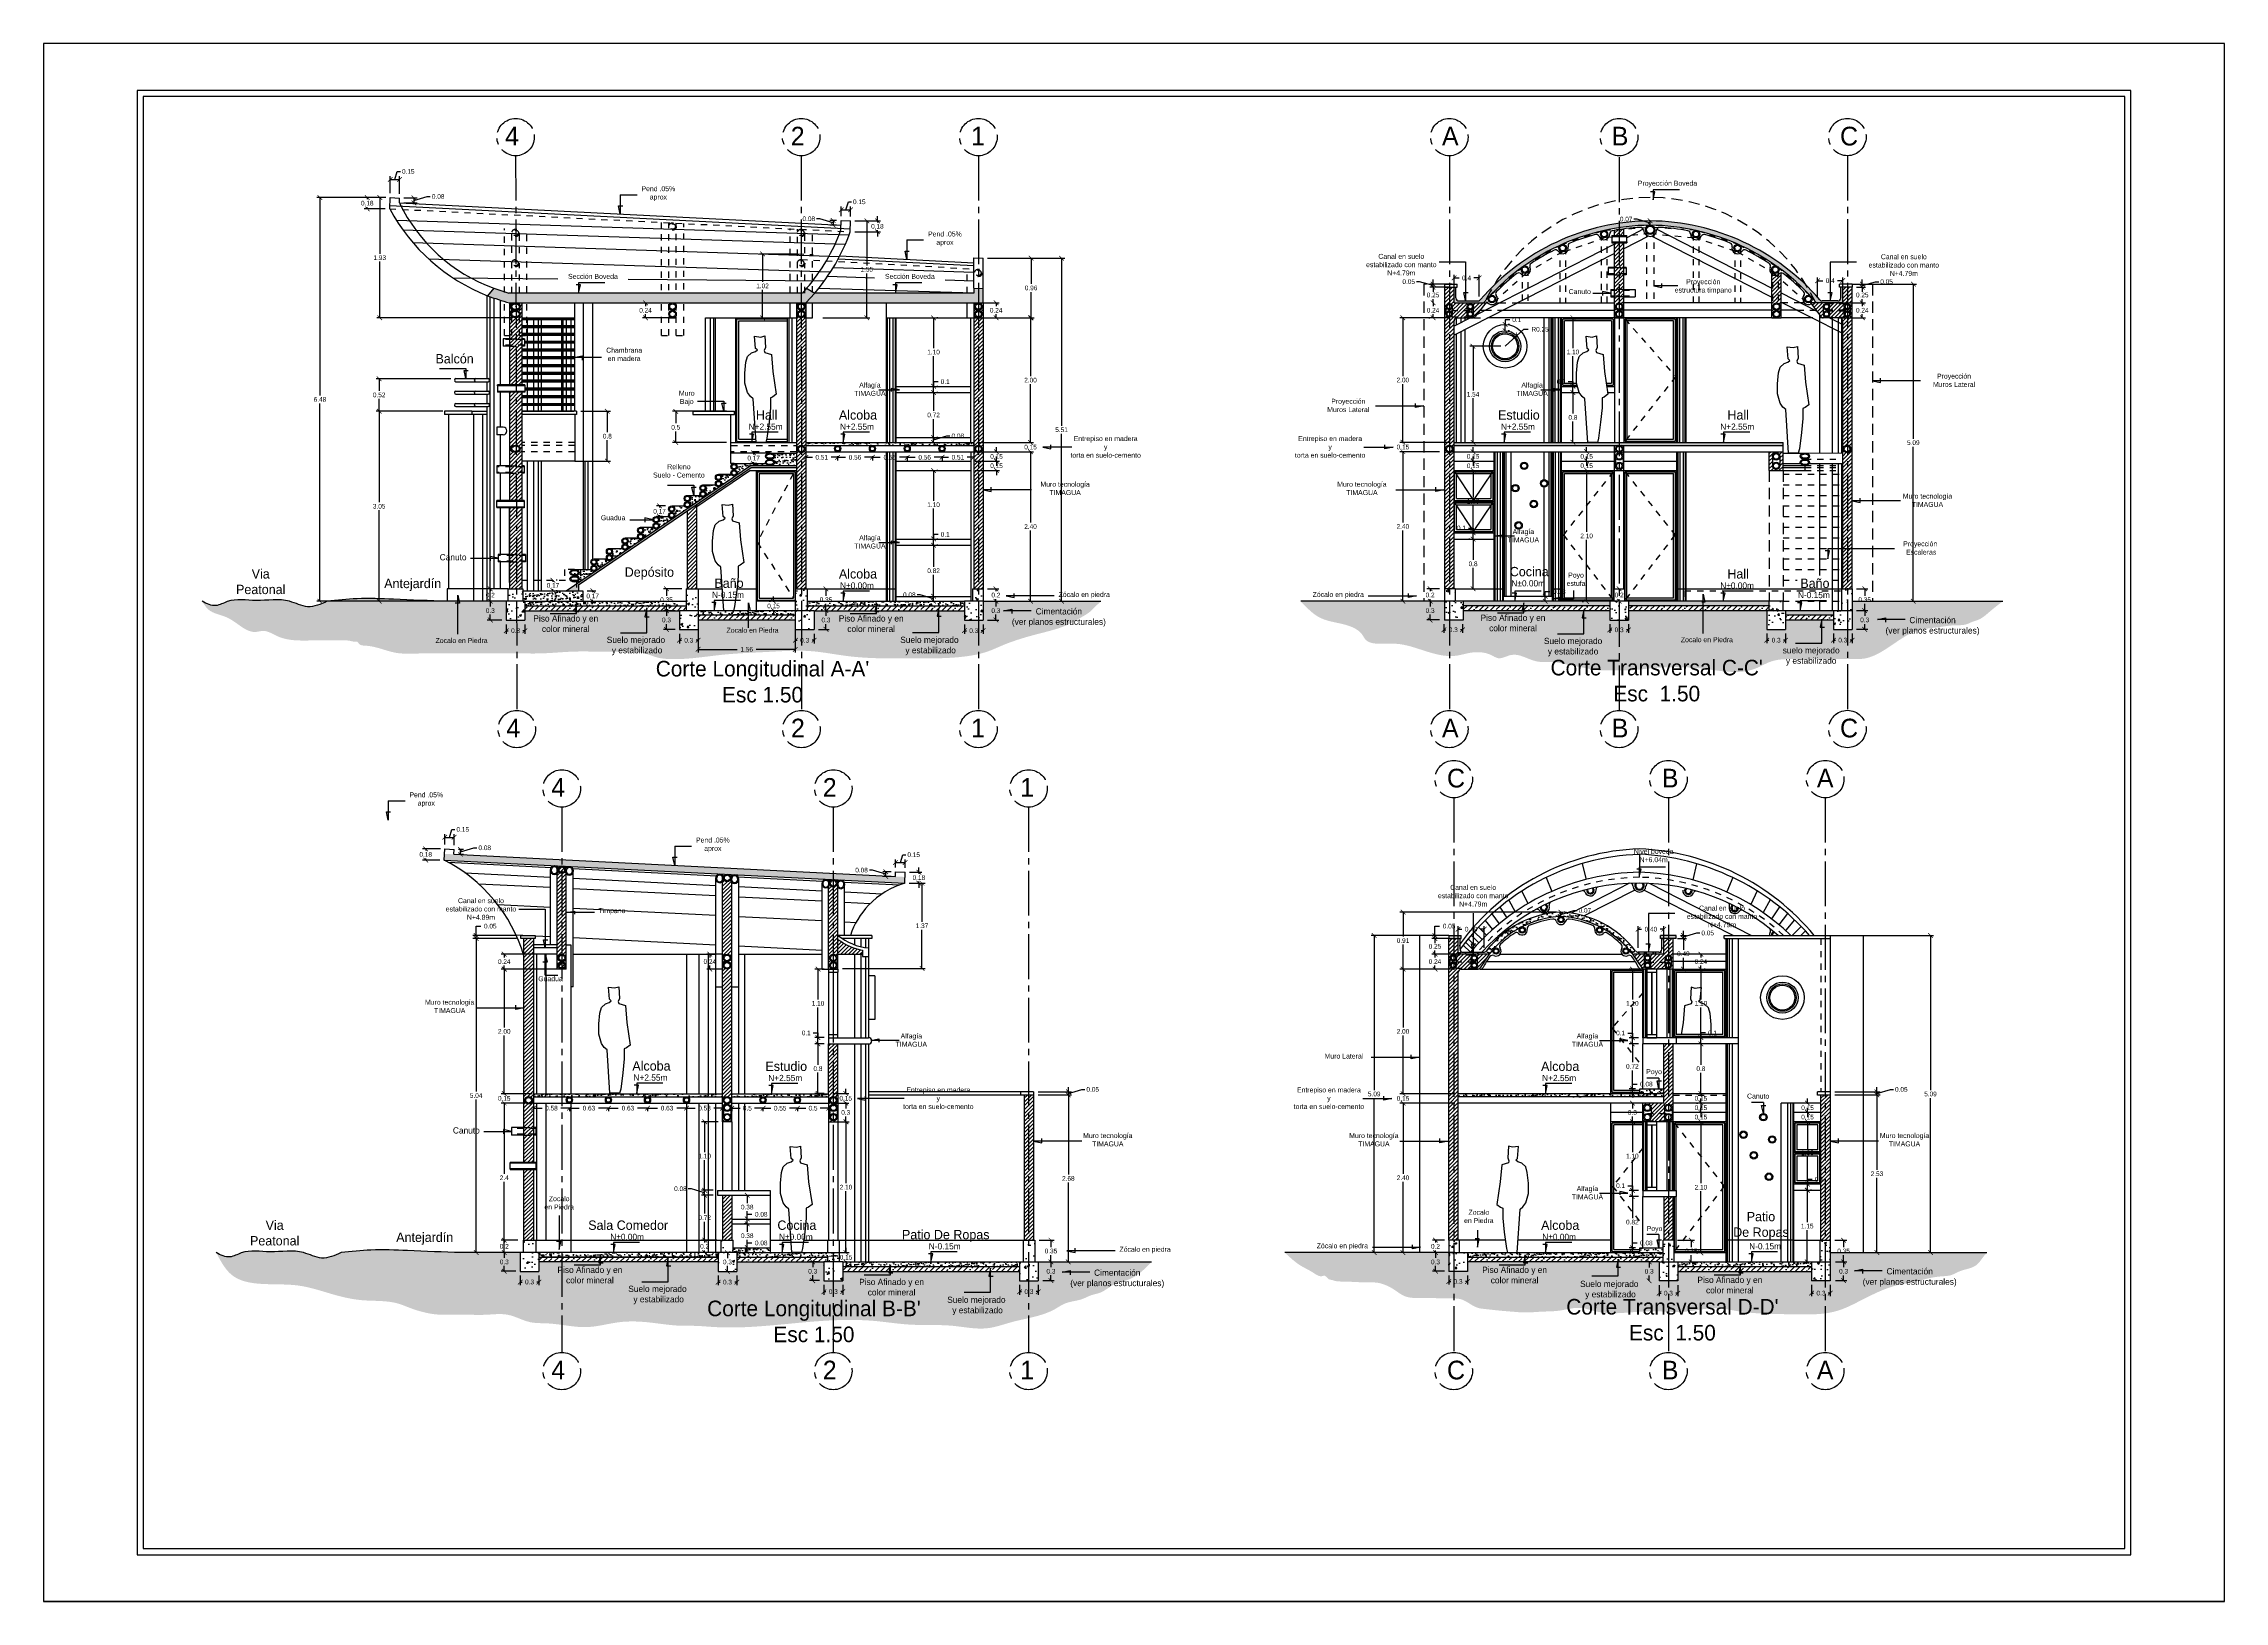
# Model space of a CAD drawing. Extents: x 132.5 to 215, y 54.5 to 129.7.
# Drawn here: x 180.04 to 215.04, y 104.72 to 129.72 of the extents above; entities that cross this region are included whole.
import ezdxf

# ---------------------------------------------------------------- set-up
doc = ezdxf.new("R2010")
doc.units = 0
doc.header["$LTSCALE"] = 0.06
doc.header["$MEASUREMENT"] = 0
doc.header["$PDMODE"] = 34
doc.header["$PDSIZE"] = -5
doc.linetypes.add('ACAD_ISO02W100', pattern=[15, 12, -3])
doc.linetypes.add('ACAD_ISO04W100', pattern=[30.5, 24, -3, 0.5, -3])
doc.layers.get('0').update_dxf_attribs({"linetype": 'CONTINUOUS'})
doc.layers.get('DEFPOINTS').update_dxf_attribs({"linetype": 'CONTINUOUS'})
for name, color, linetype in [('COTAS', 7, 'CONTINUOUS'), ('EJES', 1, 'ACAD_ISO04W100'), ('INTERIOR', 122, 'CONTINUOUS'), ('L005', 46, 'CONTINUOUS'), ('L01', 21, 'CONTINUOUS'), ('L02', 2, 'CONTINUOUS'), ('L025', 4, 'CONTINUOUS'), ('L03', 6, 'CONTINUOUS'), ('L05', 3, 'CONTINUOUS'), ('L07', 20, 'CONTINUOUS'), ('MOBILIARIO1', 4, 'CONTINUOUS'), ('PROY', 9, 'ACAD_ISO02W100')]:
    doc.layers.add(name, color=color, linetype=linetype)
doc.styles.add('STYLE3', font='stylu.ttf')
doc.styles.add('STYLE4', font='stylu.ttf')
doc.dimstyles.new('ISO-25', dxfattribs={"dimtxt": 0.075, "dimasz": 0.075, "dimexe": 0.05, "dimexo": 0.07, "dimgap": 0.025, "dimtad": 0, "dimtih": 1, "dimtoh": 1, "dimdsep": 46, "dimtxsty": 'STYLE3', "dimblk1": 'ARCHTICK', "dimblk2": 'ARCHTICK', "dimsah": 1, "dimcen": 1, "dimadec": 0, "dimazin": 0, "dimtfac": 1, "dimtmove": 1, "dimatfit": 3, "dimldrblk": 'ARCHTICK', "dimfxl": 1, "dimtolj": 1, "dimtzin": 0, "dimarcsym": 0})
pattern_1 = [(37.5, (0, 0), (-0.002834701, 0.08670707), [0, -0.0684, 0, -0.0765, 0, -0.073125]), (7.5, (0, 0), (0.07963995, 0.126996573), [0, -0.0369, 0, -0.06165, 0, -0.023625]), (327.5, (-0.05535, 0), (0.140136384, 0.000254657), [0, -0.0225, 0, -0.081, 0, -0.10575]), (317.5, (-0.05535, 0), (0.1352757, 0.0394954), [0, -0.01125, 0, -0.0531, 0, -0.06075])]
pattern_2 = [(50, (-48.35002, 60.03698), (0.32276708, -0.02823846), [0.03375, -0.37125]), (355, (-48.35002, 60.03698), (-0.0624381, 0.33848646), [0.027, -0.297]), (100.4514, (-48.32312, 60.03463), (0.26032922, 0.3102478), [0.0286831, -0.31551395]), (46.1842, (-48.35, 60.127), (0.4802585, -0.07448356), [0.050625, -0.556875]), (96.6356, (-48.31, 60.12077), (0.4205982, 0.43835304), [0.0430246, -0.47327085]), (351.1842, (-48.35, 60.127), (0.4205979, 0.4383534), [0.0405, -0.4455]), (21, (-48.30502, 60.10448), (0.26860817, -0.1811785), [0.03375, -0.37125]), (326, (-48.30502, 60.10448), (0.1094919, 0.3263175), [0.027, -0.297]), (71.4514, (-48.28263, 60.08938), (0.3781002, 0.14513872), [0.0286831, -0.31551395]), (37.5, (-48.35002, 60.03698), (0.005471935, 0.149802234), [0, -0.2934, 0, -0.3015, 0, -0.298125]), (7.5, (-48.35002, 60.03698), (0.11838129, 0.17748527), [0, -0.1719, 0, -0.28665, 0, -0.113625]), (327.5, (-48.45037, 60.03698), (0.240220096, -0.01014969), [0, -0.1125, 0, -0.351, 0, -0.46575]), (317.5, (-48.49537, 60.03698), (0.26243378, 0.04504724), [0, -0.14625, 0, -0.2331, 0, -0.33075])]
pattern_3 = [(45, (-69.09401, 49.58394), (-0.08838835, 0.08838835), []), (45, (-69.00562, 49.58394), (-0.08838835, 0.08838835), [0.15625, -0.03125, 0, -0.03125])]
pattern_4 = [(45, (-69.09401, 49.58394), (-0.030935922, 0.030935922), [])]
pattern_5 = [(50, (-69.094, 49.58394), (0.32276708, -0.02823846), [0.03375, -0.37125]), (355, (-69.094, 49.58394), (-0.0624381, 0.33848646), [0.027, -0.297]), (100.4514, (-69.0671, 49.5816), (0.26032922, 0.3102478), [0.0286831, -0.31551395]), (46.1842, (-69.094, 49.67394), (0.48025847, -0.07448356), [0.050625, -0.556875]), (96.6356, (-69.054, 49.66774), (0.4205982, 0.43835304), [0.0430246, -0.47327085]), (351.1842, (-69.094, 49.67394), (0.4205979, 0.4383534), [0.0405, -0.4455]), (21, (-69.049, 49.65144), (0.26860817, -0.1811785), [0.03375, -0.37125]), (326, (-69.049, 49.65144), (0.1094919, 0.32631752), [0.027, -0.297]), (71.4514, (-69.02663, 49.63634), (0.3781002, 0.14513872), [0.0286831, -0.31551395]), (37.5, (-69.09401, 49.58394), (0.005471935, 0.149802234), [0, -0.2934, 0, -0.3015, 0, -0.298125]), (7.5, (-69.09401, 49.58394), (0.11838129, 0.17748527), [0, -0.1719, 0, -0.28665, 0, -0.113625]), (327.5, (-69.19436, 49.58394), (0.240220096, -0.01014969), [0, -0.1125, 0, -0.351, 0, -0.46575]), (317.5, (-69.23936, 49.58394), (0.26243378, 0.04504724), [0, -0.14625, 0, -0.2331, 0, -0.33075])]
pattern_6 = [(45, (-0.62478, 1.24149), (-0.08838835, 0.08838835), []), (45, (-0.53639, 1.24149), (-0.08838835, 0.08838835), [0.15625, -0.03125, 0, -0.03125])]
pattern_7 = [(45, (-98.27249, 49.58394), (-0.0309359217, 0.0309359217), [])]
pattern_8 = [(45, (-98.27249, 49.58394), (-0.08838835, 0.08838835), []), (45, (-98.1841, 49.58394), (-0.08838835, 0.08838835), [0.15625, -0.03125, 0, -0.03125])]
pattern_9 = [(50, (-98.2725, 49.58394), (0.3586301, -0.03137607), [0.0375, -0.4125]), (355, (-98.2725, 49.58394), (-0.06937567, 0.37609607), [0.03, -0.33]), (100.4514, (-98.2426, 49.58133), (0.2892547, 0.34471977), [0.0318701, -0.35057106]), (46.1842, (-98.2725, 49.68394), (0.5336205, -0.0827595), [0.05625, -0.61875]), (96.6356, (-98.228, 49.67705), (0.46733135, 0.4870589), [0.0478051, -0.5258565]), (351.1842, (-98.2725, 49.68394), (0.467331, 0.4870593), [0.045, -0.495]), (21, (-98.2225, 49.65894), (0.29845353, -0.20130945), [0.0375, -0.4125]), (326, (-98.2225, 49.65894), (0.12165767, 0.362575), [0.03, -0.33]), (71.4514, (-98.1976, 49.64217), (0.4201113, 0.16126525), [0.0318701, -0.35057106]), (37.5, (-98.27249, 49.58394), (0.00607993, 0.166446927), [0, -0.326, 0, -0.335, 0, -0.33125]), (7.5, (-98.27249, 49.58394), (0.13153477, 0.19720586), [0, -0.191, 0, -0.3185, 0, -0.12625]), (327.5, (-98.38399, 49.58394), (0.26691122, -0.011277436), [0, -0.125, 0, -0.39, 0, -0.5175]), (317.5, (-98.43399, 49.58394), (0.29159308, 0.0500525), [0, -0.1625, 0, -0.259, 0, -0.3675])]
pattern_10 = [(45, (0.52564, 1.37664), (-0.08838835, 0.08838835), []), (45, (0.61403, 1.37664), (-0.08838835, 0.08838835), [0.15625, -0.03125, 0, -0.03125])]
pattern_11 = [(50, (-49.0632, 60.03698), (0.32276708, -0.02823846), [0.03375, -0.37125]), (355, (-49.0632, 60.03698), (-0.0624381, 0.33848646), [0.027, -0.297]), (100.4514, (-49.0363, 60.03463), (0.26032922, 0.3102478), [0.0286831, -0.31551395]), (46.1842, (-49.0632, 60.127), (0.4802585, -0.07448356), [0.050625, -0.556875]), (96.6356, (-49.02317, 60.12077), (0.4205982, 0.438353), [0.0430246, -0.47327085]), (351.1842, (-49.0632, 60.127), (0.4205979, 0.4383534), [0.0405, -0.4455]), (21, (-49.0182, 60.10448), (0.26860817, -0.1811785), [0.03375, -0.37125]), (326, (-49.0182, 60.10448), (0.1094919, 0.3263175), [0.027, -0.297]), (71.4514, (-48.9958, 60.08938), (0.3781002, 0.14513872), [0.0286831, -0.31551395]), (37.5, (-49.06319, 60.03698), (0.005471935, 0.149802234), [0, -0.2934, 0, -0.3015, 0, -0.298125]), (7.5, (-49.06319, 60.03698), (0.11838129, 0.17748527), [0, -0.1719, 0, -0.28665, 0, -0.113625]), (327.5, (-49.16354, 60.03698), (0.240220096, -0.01014969), [0, -0.1125, 0, -0.351, 0, -0.46575]), (317.5, (-49.20854, 60.03698), (0.26243378, 0.04504724), [0, -0.14625, 0, -0.2331, 0, -0.33075])]
pattern_12 = [(45, (0, 0), (3e-17, 0.27577164), [0.195, -0.195]), (45, (-0.0517, 0.0517), (3e-17, 0.27577164), [0.195, -0.195]), (45, (-0.10341, 0.10341), (3e-17, 0.27577164), [0.195, -0.195]), (135, (-0.10341, 0.13789), (-0.27577164, 3e-17), [0.195, -0.195]), (135, (-0.0517, 0.1896), (-0.27577164, 3e-17), [0.195, -0.195]), (135, (1e-17, 0.2413), (-0.27577164, 3e-17), [0.195, -0.195])]
pattern_13 = [(45, (0, 0), (-0.030935922, 0.030935922), [])]

# ---------------------------------------------------------------- blocks, each defined once
blk = doc.blocks.new('_ARCHTICK')
at = {"color": 0, "linetype": 'ByBlock', "const_width": 0.15}
blk.add_lwpolyline([(-0.5, -0.5), (0.5, 0.5)], dxfattribs=at)
blk = doc.blocks.new('*D95')
at = {"color": 0, "linetype": 'ByBlock'}
for p, q in [((202.85, 122.668), (202.8, 122.668)), ((203.065, 122.604), (202.85, 122.668)), ((203.371, 122.629), (203.015, 122.629)), ((203.065, 122.629), (203.065, 122.704)), ((203.065, 122.579), (203.065, 122.629)), ((203.065, 122.579), (203.065, 122.629)), ((203.065, 122.579), (203.065, 122.504))]:
    blk.add_line(p, q, dxfattribs=at)
at = {"layer": 'DEFPOINTS', "color": 0, "linetype": 'ByBlock'}
for p in [(203.065, 122.629), (203.391, 122.579), (203.441, 122.629)]:
    blk.add_point(p, dxfattribs=at)
at = {"color": 0, "linetype": 'ByBlock', "xscale": 0.075, "yscale": 0.075, "zscale": 0.075}
for p, rotation in [((203.065, 122.629), 270), ((203.065, 122.579), 90)]:
    blk.add_blockref('_ARCHTICK', p, dxfattribs=dict(at, rotation=rotation))
at = {"color": 0, "linetype": 'ByBlock', "insert": (202.775, 122.668), "char_height": 0.075, "attachment_point": 6, "style": 'STYLE3'}
blk.add_mtext('\\A1;0.05', dxfattribs=at)
blk = doc.blocks.new('*D79')
at = {"color": 0, "linetype": 'ByBlock'}
for p, q in [((203.24, 117.169), (203.24, 117.031)), ((203.24, 117.081), (203.272, 117.081)), ((203.54, 117.081), (203.508, 117.081)), ((203.54, 117.169), (203.54, 117.031))]:
    blk.add_line(p, q, dxfattribs=at)
at = {"layer": 'DEFPOINTS', "color": 0, "linetype": 'ByBlock'}
for p in [(203.24, 117.239), (203.54, 117.239), (203.54, 117.081)]:
    blk.add_point(p, dxfattribs=at)
at = {"color": 0, "linetype": 'ByBlock', "xscale": 0.075, "yscale": 0.075, "zscale": 0.075, "rotation": 180}
blk.add_blockref('_ARCHTICK', (203.24, 117.081), dxfattribs=at)
at = {"color": 0, "linetype": 'ByBlock', "xscale": 0.075, "yscale": 0.075, "zscale": 0.075}
blk.add_blockref('_ARCHTICK', (203.54, 117.081), dxfattribs=at)
at = {"color": 0, "linetype": 'ByBlock', "insert": (203.39, 117.081), "char_height": 0.075, "attachment_point": 5, "style": 'STYLE3'}
blk.add_mtext('\\A1;0.3', dxfattribs=at)
blk = doc.blocks.new('*D91')
at = {"color": 0, "linetype": 'ByBlock'}
for p, q in [((203.17, 119.939), (202.531, 119.939)), ((202.581, 119.939), (202.581, 118.803)), ((202.581, 117.539), (202.581, 118.674)), ((203.17, 117.539), (202.531, 117.539))]:
    blk.add_line(p, q, dxfattribs=at)
at = {"layer": 'DEFPOINTS', "color": 0, "linetype": 'ByBlock'}
for p in [(202.581, 119.939), (203.24, 119.939), (203.24, 117.539)]:
    blk.add_point(p, dxfattribs=at)
at = {"color": 0, "linetype": 'ByBlock', "xscale": 0.075, "yscale": 0.075, "zscale": 0.075}
for p, rotation in [((202.581, 119.939), 90), ((202.581, 117.539), 270)]:
    blk.add_blockref('_ARCHTICK', p, dxfattribs=dict(at, rotation=rotation))
at = {"color": 0, "linetype": 'ByBlock', "insert": (202.581, 118.739), "char_height": 0.075, "attachment_point": 5, "style": 'STYLE3'}
blk.add_mtext('\\A1;2.40', dxfattribs=at)
blk = doc.blocks.new('*D81')
at = {"color": 0, "linetype": 'ByBlock'}
for p, q in [((203.17, 117.739), (202.968, 117.739)), ((203.018, 117.739), (203.018, 117.702)), ((203.018, 117.539), (203.018, 117.575))]:
    blk.add_line(p, q, dxfattribs=at)
at = {"layer": 'DEFPOINTS', "color": 0, "linetype": 'ByBlock'}
for p in [(203.018, 117.739), (203.24, 117.739), (203.24, 117.539)]:
    blk.add_point(p, dxfattribs=at)
at = {"color": 0, "linetype": 'ByBlock', "xscale": 0.075, "yscale": 0.075, "zscale": 0.075}
for p, rotation in [((203.018, 117.739), 90), ((203.018, 117.539), 270)]:
    blk.add_blockref('_ARCHTICK', p, dxfattribs=dict(at, rotation=rotation))
at = {"color": 0, "linetype": 'ByBlock', "insert": (203.018, 117.639), "char_height": 0.075, "attachment_point": 5, "style": 'STYLE3'}
blk.add_mtext('\\A1;0.2', dxfattribs=at)
blk = doc.blocks.new('*D80')
at = {"color": 0, "linetype": 'ByBlock'}
for p, q in [((203.17, 117.539), (202.968, 117.539)), ((203.018, 117.539), (203.018, 117.453)), ((203.018, 117.239), (203.018, 117.324)), ((203.17, 117.239), (202.968, 117.239))]:
    blk.add_line(p, q, dxfattribs=at)
at = {"layer": 'DEFPOINTS', "color": 0, "linetype": 'ByBlock'}
for p in [(203.018, 117.539), (203.24, 117.539), (203.24, 117.239)]:
    blk.add_point(p, dxfattribs=at)
at = {"color": 0, "linetype": 'ByBlock', "xscale": 0.075, "yscale": 0.075, "zscale": 0.075}
for p, rotation in [((203.018, 117.539), 90), ((203.018, 117.239), 270)]:
    blk.add_blockref('_ARCHTICK', p, dxfattribs=dict(at, rotation=rotation))
at = {"color": 0, "linetype": 'ByBlock', "insert": (203.018, 117.389), "char_height": 0.075, "attachment_point": 5, "style": 'STYLE3'}
blk.add_mtext('\\A1;0.3', dxfattribs=at)
blk = doc.blocks.new('*D94')
at = {"color": 0, "linetype": 'ByBlock'}
for p, q in [((203.321, 122.579), (203.015, 122.579)), ((203.065, 122.579), (203.065, 122.518)), ((203.065, 122.329), (203.065, 122.389))]:
    blk.add_line(p, q, dxfattribs=at)
at = {"layer": 'DEFPOINTS', "color": 0, "linetype": 'ByBlock'}
for p in [(203.065, 122.579), (203.391, 122.579), (203.391, 122.329)]:
    blk.add_point(p, dxfattribs=at)
at = {"color": 0, "linetype": 'ByBlock', "xscale": 0.075, "yscale": 0.075, "zscale": 0.075}
for p, rotation in [((203.065, 122.579), 90), ((203.065, 122.329), 270)]:
    blk.add_blockref('_ARCHTICK', p, dxfattribs=dict(at, rotation=rotation))
at = {"color": 0, "linetype": 'ByBlock', "insert": (203.065, 122.454), "char_height": 0.075, "attachment_point": 5, "style": 'STYLE3'}
blk.add_mtext('\\A1;0.25', dxfattribs=at)
blk = doc.blocks.new('*D93')
at = {"color": 0, "linetype": 'ByBlock'}
for p, q in [((203.321, 122.089), (202.531, 122.089)), ((202.581, 122.089), (202.581, 121.152)), ((202.581, 120.089), (202.581, 121.025))]:
    blk.add_line(p, q, dxfattribs=at)
at = {"layer": 'DEFPOINTS', "color": 0, "linetype": 'ByBlock'}
for p in [(202.581, 122.089), (203.391, 122.089), (203.391, 120.089)]:
    blk.add_point(p, dxfattribs=at)
at = {"color": 0, "linetype": 'ByBlock', "xscale": 0.075, "yscale": 0.075, "zscale": 0.075}
for p, rotation in [((202.581, 122.089), 90), ((202.581, 120.089), 270)]:
    blk.add_blockref('_ARCHTICK', p, dxfattribs=dict(at, rotation=rotation))
at = {"color": 0, "linetype": 'ByBlock', "insert": (202.581, 121.089), "char_height": 0.075, "attachment_point": 5, "style": 'STYLE3'}
blk.add_mtext('\\A1;2.00', dxfattribs=at)
blk = doc.blocks.new('*D92')
at = {"color": 0, "linetype": 'ByBlock'}
for p, q in [((203.321, 120.089), (202.531, 120.089)), ((202.581, 120.089), (202.581, 120.164)), ((202.581, 120.089), (202.581, 120.078)), ((202.581, 119.939), (202.581, 119.949)), ((202.581, 119.939), (202.581, 119.864))]:
    blk.add_line(p, q, dxfattribs=at)
at = {"layer": 'DEFPOINTS', "color": 0, "linetype": 'ByBlock'}
for p in [(202.581, 120.089), (203.391, 120.089), (203.24, 119.939)]:
    blk.add_point(p, dxfattribs=at)
at = {"color": 0, "linetype": 'ByBlock', "xscale": 0.075, "yscale": 0.075, "zscale": 0.075}
for p, rotation in [((202.581, 120.089), 270), ((202.581, 119.939), 90)]:
    blk.add_blockref('_ARCHTICK', p, dxfattribs=dict(at, rotation=rotation))
at = {"color": 0, "linetype": 'ByBlock', "insert": (202.581, 120.014), "char_height": 0.075, "attachment_point": 5, "style": 'STYLE3'}
blk.add_mtext('\\A1;0.15', dxfattribs=at)
blk = doc.blocks.new('*D97')
at = {"color": 0, "linetype": 'ByBlock'}
for p, q in [((205.46, 119.639), (205.48, 119.639)), ((205.53, 119.639), (205.53, 118.651)), ((205.53, 117.535), (205.53, 118.523)), ((205.46, 117.535), (205.48, 117.535))]:
    blk.add_line(p, q, dxfattribs=at)
at = {"layer": 'DEFPOINTS', "color": 0, "linetype": 'ByBlock'}
for p in [(205.53, 119.639), (205.53, 119.639), (205.53, 117.535)]:
    blk.add_point(p, dxfattribs=at)
at = {"color": 0, "linetype": 'ByBlock', "xscale": 0.075, "yscale": 0.075, "zscale": 0.075}
for p, rotation in [((205.53, 119.639), 90), ((205.53, 117.535), 270)]:
    blk.add_blockref('_ARCHTICK', p, dxfattribs=dict(at, rotation=rotation))
at = {"color": 0, "linetype": 'ByBlock', "insert": (205.53, 118.587), "char_height": 0.075, "attachment_point": 5, "style": 'STYLE3'}
blk.add_mtext('\\A1;2.10', dxfattribs=at)
blk = doc.blocks.new('*D87')
at = {"color": 0, "linetype": 'ByBlock'}
for p, q in [((209.861, 122.629), (210.823, 122.629)), ((210.773, 122.629), (210.773, 120.148)), ((210.773, 117.539), (210.773, 120.019)), ((209.861, 117.539), (210.823, 117.539))]:
    blk.add_line(p, q, dxfattribs=at)
at = {"layer": 'DEFPOINTS', "color": 0, "linetype": 'ByBlock'}
for p in [(209.791, 122.629), (210.773, 122.629), (209.791, 117.539)]:
    blk.add_point(p, dxfattribs=at)
at = {"color": 0, "linetype": 'ByBlock', "xscale": 0.075, "yscale": 0.075, "zscale": 0.075}
for p, rotation in [((210.773, 122.629), 90), ((210.773, 117.539), 270)]:
    blk.add_blockref('_ARCHTICK', p, dxfattribs=dict(at, rotation=rotation))
at = {"color": 0, "linetype": 'ByBlock', "insert": (210.773, 120.084), "char_height": 0.075, "attachment_point": 5, "style": 'STYLE3'}
blk.add_mtext('\\A1;5.09', dxfattribs=at)
blk = doc.blocks.new('*D96')
at = {"color": 0, "linetype": 'ByBlock'}
for p, q in [((205.982, 117.739), (206.002, 117.739)), ((206.052, 117.739), (206.052, 117.702)), ((205.982, 117.539), (206.002, 117.539)), ((206.052, 117.539), (206.052, 117.575))]:
    blk.add_line(p, q, dxfattribs=at)
at = {"layer": 'DEFPOINTS', "color": 0, "linetype": 'ByBlock'}
for p in [(206.052, 117.739), (206.052, 117.739), (206.052, 117.539)]:
    blk.add_point(p, dxfattribs=at)
at = {"color": 0, "linetype": 'ByBlock', "xscale": 0.075, "yscale": 0.075, "zscale": 0.075}
for p, rotation in [((206.052, 117.739), 90), ((206.052, 117.539), 270)]:
    blk.add_blockref('_ARCHTICK', p, dxfattribs=dict(at, rotation=rotation))
at = {"color": 0, "linetype": 'ByBlock', "insert": (206.052, 117.639), "char_height": 0.075, "attachment_point": 5, "style": 'STYLE3'}
blk.add_mtext('\\A1;0.2', dxfattribs=at)
blk = doc.blocks.new('*D82')
at = {"color": 0, "linetype": 'ByBlock'}
for p, q in [((205.902, 117.169), (205.902, 117.03)), ((205.902, 117.08), (205.934, 117.08)), ((206.202, 117.08), (206.169, 117.08)), ((206.202, 117.169), (206.202, 117.03))]:
    blk.add_line(p, q, dxfattribs=at)
at = {"layer": 'DEFPOINTS', "color": 0, "linetype": 'ByBlock'}
for p in [(205.902, 117.239), (206.202, 117.239), (206.202, 117.08)]:
    blk.add_point(p, dxfattribs=at)
at = {"color": 0, "linetype": 'ByBlock', "xscale": 0.075, "yscale": 0.075, "zscale": 0.075, "rotation": 180}
blk.add_blockref('_ARCHTICK', (205.902, 117.08), dxfattribs=at)
at = {"color": 0, "linetype": 'ByBlock', "xscale": 0.075, "yscale": 0.075, "zscale": 0.075}
blk.add_blockref('_ARCHTICK', (206.202, 117.08), dxfattribs=at)
at = {"color": 0, "linetype": 'ByBlock', "insert": (206.052, 117.08), "char_height": 0.075, "attachment_point": 5, "style": 'STYLE3'}
blk.add_mtext('\\A1;0.3', dxfattribs=at)
blk = doc.blocks.new('*D86')
at = {"color": 0, "linetype": 'ByBlock'}
for p, q in [((209.861, 117.739), (210.043, 117.739)), ((209.993, 117.739), (209.993, 117.628)), ((209.993, 117.389), (209.993, 117.499))]:
    blk.add_line(p, q, dxfattribs=at)
at = {"layer": 'DEFPOINTS', "color": 0, "linetype": 'ByBlock'}
for p in [(209.791, 117.739), (209.993, 117.739), (209.791, 117.389)]:
    blk.add_point(p, dxfattribs=at)
at = {"color": 0, "linetype": 'ByBlock', "xscale": 0.075, "yscale": 0.075, "zscale": 0.075}
for p, rotation in [((209.993, 117.739), 90), ((209.993, 117.389), 270)]:
    blk.add_blockref('_ARCHTICK', p, dxfattribs=dict(at, rotation=rotation))
at = {"color": 0, "linetype": 'ByBlock', "insert": (209.993, 117.564), "char_height": 0.075, "attachment_point": 5, "style": 'STYLE3'}
blk.add_mtext('\\A1;0.35', dxfattribs=at)
blk = doc.blocks.new('*D85')
at = {"color": 0, "linetype": 'ByBlock'}
for p, q in [((209.861, 117.389), (210.043, 117.389)), ((209.993, 117.389), (209.993, 117.303)), ((209.861, 117.089), (210.043, 117.089)), ((209.993, 117.089), (209.993, 117.174))]:
    blk.add_line(p, q, dxfattribs=at)
at = {"layer": 'DEFPOINTS', "color": 0, "linetype": 'ByBlock'}
for p in [(209.791, 117.389), (209.993, 117.389), (209.791, 117.089)]:
    blk.add_point(p, dxfattribs=at)
at = {"color": 0, "linetype": 'ByBlock', "xscale": 0.075, "yscale": 0.075, "zscale": 0.075}
for p, rotation in [((209.993, 117.389), 90), ((209.993, 117.089), 270)]:
    blk.add_blockref('_ARCHTICK', p, dxfattribs=dict(at, rotation=rotation))
at = {"color": 0, "linetype": 'ByBlock', "insert": (209.993, 117.239), "char_height": 0.075, "attachment_point": 5, "style": 'STYLE3'}
blk.add_mtext('\\A1;0.3', dxfattribs=at)
blk = doc.blocks.new('*D84')
at = {"color": 0, "linetype": 'ByBlock'}
for p, q in [((209.491, 117.019), (209.491, 116.865)), ((209.491, 116.915), (209.523, 116.915)), ((209.791, 116.915), (209.758, 116.915)), ((209.791, 117.019), (209.791, 116.865))]:
    blk.add_line(p, q, dxfattribs=at)
at = {"layer": 'DEFPOINTS', "color": 0, "linetype": 'ByBlock'}
for p in [(209.491, 117.089), (209.791, 117.089), (209.791, 116.915)]:
    blk.add_point(p, dxfattribs=at)
at = {"color": 0, "linetype": 'ByBlock', "xscale": 0.075, "yscale": 0.075, "zscale": 0.075, "rotation": 180}
blk.add_blockref('_ARCHTICK', (209.491, 116.915), dxfattribs=at)
at = {"color": 0, "linetype": 'ByBlock', "xscale": 0.075, "yscale": 0.075, "zscale": 0.075}
blk.add_blockref('_ARCHTICK', (209.791, 116.915), dxfattribs=at)
at = {"color": 0, "linetype": 'ByBlock', "insert": (209.641, 116.915), "char_height": 0.075, "attachment_point": 5, "style": 'STYLE3'}
blk.add_mtext('\\A1;0.3', dxfattribs=at)
blk = doc.blocks.new('*D83')
at = {"color": 0, "linetype": 'ByBlock'}
for p, q in [((208.422, 117.019), (208.422, 116.864)), ((208.422, 116.914), (208.454, 116.914)), ((208.722, 116.914), (208.689, 116.914)), ((208.722, 117.019), (208.722, 116.864))]:
    blk.add_line(p, q, dxfattribs=at)
at = {"layer": 'DEFPOINTS', "color": 0, "linetype": 'ByBlock'}
for p in [(208.422, 117.089), (208.722, 117.089), (208.722, 116.914)]:
    blk.add_point(p, dxfattribs=at)
at = {"color": 0, "linetype": 'ByBlock', "xscale": 0.075, "yscale": 0.075, "zscale": 0.075, "rotation": 180}
blk.add_blockref('_ARCHTICK', (208.422, 116.914), dxfattribs=at)
at = {"color": 0, "linetype": 'ByBlock', "xscale": 0.075, "yscale": 0.075, "zscale": 0.075}
blk.add_blockref('_ARCHTICK', (208.722, 116.914), dxfattribs=at)
at = {"color": 0, "linetype": 'ByBlock', "insert": (208.572, 116.914), "char_height": 0.075, "attachment_point": 5, "style": 'STYLE3'}
blk.add_mtext('\\A1;0.3', dxfattribs=at)
blk = doc.blocks.new('*D100')
at = {"color": 0, "linetype": 'ByBlock'}
for p, q in [((206.306, 123.672), (206.256, 123.672)), ((206.515, 123.609), (206.306, 123.672)), ((206.445, 123.644), (206.465, 123.644)), ((206.446, 123.574), (206.465, 123.574)), ((206.515, 123.574), (206.515, 123.644))]:
    blk.add_line(p, q, dxfattribs=at)
at = {"layer": 'DEFPOINTS', "color": 0, "linetype": 'ByBlock'}
for p in [(206.515, 123.644), (206.515, 123.644), (206.516, 123.574)]:
    blk.add_point(p, dxfattribs=at)
at = {"color": 0, "linetype": 'ByBlock', "xscale": 0.075, "yscale": 0.075, "zscale": 0.075}
for p, rotation in [((206.515, 123.644), 90), ((206.515, 123.574), 270)]:
    blk.add_blockref('_ARCHTICK', p, dxfattribs=dict(at, rotation=rotation))
at = {"color": 0, "linetype": 'ByBlock', "insert": (206.231, 123.672), "char_height": 0.075, "attachment_point": 6, "style": 'STYLE3'}
blk.add_mtext('\\A1;0.07', dxfattribs=at)
blk = doc.blocks.new('*D99')
at = {"color": 0, "linetype": 'ByBlock'}
for p, q in [((205.482, 119.939), (205.48, 119.939)), ((205.53, 119.939), (205.53, 120.014)), ((205.53, 119.939), (205.53, 119.928)), ((205.53, 119.789), (205.53, 119.799)), ((205.53, 119.789), (205.53, 119.714))]:
    blk.add_line(p, q, dxfattribs=at)
at = {"layer": 'DEFPOINTS', "color": 0, "linetype": 'ByBlock'}
for p in [(205.53, 119.939), (205.552, 119.939), (205.552, 119.789)]:
    blk.add_point(p, dxfattribs=at)
at = {"color": 0, "linetype": 'ByBlock', "xscale": 0.075, "yscale": 0.075, "zscale": 0.075}
for p, rotation in [((205.53, 119.939), 270), ((205.53, 119.789), 90)]:
    blk.add_blockref('_ARCHTICK', p, dxfattribs=dict(at, rotation=rotation))
at = {"color": 0, "linetype": 'ByBlock', "insert": (205.53, 119.864), "char_height": 0.075, "attachment_point": 5, "style": 'STYLE3'}
blk.add_mtext('\\A1;0.15', dxfattribs=at)
blk = doc.blocks.new('*D98')
at = {"color": 0, "linetype": 'ByBlock'}
for p, q in [((205.482, 119.789), (205.48, 119.789)), ((205.53, 119.789), (205.53, 119.864)), ((205.53, 119.789), (205.53, 119.778)), ((205.53, 119.639), (205.53, 119.649)), ((205.53, 119.639), (205.53, 119.564))]:
    blk.add_line(p, q, dxfattribs=at)
at = {"layer": 'DEFPOINTS', "color": 0, "linetype": 'ByBlock'}
for p in [(205.53, 119.789), (205.552, 119.789), (205.53, 119.639)]:
    blk.add_point(p, dxfattribs=at)
at = {"color": 0, "linetype": 'ByBlock', "xscale": 0.075, "yscale": 0.075, "zscale": 0.075}
for p, rotation in [((205.53, 119.789), 270), ((205.53, 119.639), 90)]:
    blk.add_blockref('_ARCHTICK', p, dxfattribs=dict(at, rotation=rotation))
at = {"color": 0, "linetype": 'ByBlock', "insert": (205.53, 119.714), "char_height": 0.075, "attachment_point": 5, "style": 'STYLE3'}
blk.add_mtext('\\A1;0.15', dxfattribs=at)
blk = doc.blocks.new('*D90')
at = {"color": 0, "linetype": 'ByBlock'}
for p, q in [((203.638, 119.939), (203.658, 119.939)), ((203.708, 119.939), (203.708, 120.014)), ((203.708, 119.939), (203.708, 119.928)), ((203.708, 119.789), (203.708, 119.799)), ((203.708, 119.789), (203.708, 119.714))]:
    blk.add_line(p, q, dxfattribs=at)
at = {"layer": 'DEFPOINTS', "color": 0, "linetype": 'ByBlock'}
for p in [(203.708, 119.939), (203.708, 119.939), (203.708, 119.789)]:
    blk.add_point(p, dxfattribs=at)
at = {"color": 0, "linetype": 'ByBlock', "xscale": 0.075, "yscale": 0.075, "zscale": 0.075}
for p, rotation in [((203.708, 119.939), 270), ((203.708, 119.789), 90)]:
    blk.add_blockref('_ARCHTICK', p, dxfattribs=dict(at, rotation=rotation))
at = {"color": 0, "linetype": 'ByBlock', "insert": (203.708, 119.864), "char_height": 0.075, "attachment_point": 5, "style": 'STYLE3'}
blk.add_mtext('\\A1;0.15', dxfattribs=at)
blk = doc.blocks.new('*D89')
at = {"color": 0, "linetype": 'ByBlock'}
for p, q in [((203.638, 119.789), (203.658, 119.789)), ((203.708, 119.789), (203.708, 119.864)), ((203.708, 119.789), (203.708, 119.778)), ((203.708, 119.639), (203.708, 119.649)), ((203.708, 119.639), (203.708, 119.564))]:
    blk.add_line(p, q, dxfattribs=at)
at = {"layer": 'DEFPOINTS', "color": 0, "linetype": 'ByBlock'}
for p in [(203.708, 119.789), (203.708, 119.789), (203.708, 119.639)]:
    blk.add_point(p, dxfattribs=at)
at = {"color": 0, "linetype": 'ByBlock', "xscale": 0.075, "yscale": 0.075, "zscale": 0.075}
for p, rotation in [((203.708, 119.789), 270), ((203.708, 119.639), 90)]:
    blk.add_blockref('_ARCHTICK', p, dxfattribs=dict(at, rotation=rotation))
at = {"color": 0, "linetype": 'ByBlock', "insert": (203.708, 119.714), "char_height": 0.075, "attachment_point": 5, "style": 'STYLE3'}
blk.add_mtext('\\A1;0.15', dxfattribs=at)
blk = doc.blocks.new('*D88')
at = {"color": 0, "linetype": 'ByBlock'}
for p, q in [((203.638, 119.639), (203.658, 119.639)), ((203.708, 119.639), (203.708, 119.202)), ((203.708, 118.639), (203.708, 119.075))]:
    blk.add_line(p, q, dxfattribs=at)
at = {"layer": 'DEFPOINTS', "color": 0, "linetype": 'ByBlock'}
for p in [(203.708, 119.639), (203.708, 119.639), (203.708, 118.639)]:
    blk.add_point(p, dxfattribs=at)
at = {"color": 0, "linetype": 'ByBlock', "xscale": 0.075, "yscale": 0.075, "zscale": 0.075}
for p, rotation in [((203.708, 119.639), 90), ((203.708, 118.639), 270)]:
    blk.add_blockref('_ARCHTICK', p, dxfattribs=dict(at, rotation=rotation))
at = {"color": 0, "linetype": 'ByBlock', "insert": (203.708, 119.139), "char_height": 0.075, "attachment_point": 5, "style": 'STYLE3'}
blk.add_mtext('\\A1;1.00', dxfattribs=at)
blk = doc.blocks.new('TUTOR81')
blk.add_lwpolyline([(0, 0), (-0.046, 0.697), (-0.091, 0.735), (-0.137, 0.801), (-0.18, 0.95), (-0.18, 1.113), (-0.163, 1.288), (-0.137, 1.378), (-0.074, 1.438), (-0.011, 1.458), (0.021, 1.484), (-0.007, 1.51), (-0.024, 1.705), (0.074, 1.691), (0.141, 1.711), (0.151, 1.521), (0.132, 1.476), (0.141, 1.444), (0.248, 1.412), (0.271, 1.139), (0.325, 0.775), (0.266, 0.729), (0.23, 0.715), (0.23, 0.554), (0.208, 0.327), (0.173, 0.066), (0.155, 0)], close=True)
blk = doc.blocks.new('*D103')
at = {"color": 0, "linetype": 'ByBlock'}
for p, q in [((209.861, 122.629), (210.004, 122.629)), ((209.861, 122.579), (210.004, 122.579)), ((209.954, 122.629), (209.954, 122.704)), ((209.954, 122.604), (210.168, 122.668)), ((209.954, 122.579), (209.954, 122.629)), ((209.954, 122.579), (209.954, 122.629)), ((209.954, 122.579), (209.954, 122.504)), ((210.168, 122.668), (210.218, 122.668))]:
    blk.add_line(p, q, dxfattribs=at)
at = {"layer": 'DEFPOINTS', "color": 0, "linetype": 'ByBlock'}
for p in [(209.791, 122.629), (209.791, 122.579), (209.954, 122.629)]:
    blk.add_point(p, dxfattribs=at)
at = {"color": 0, "linetype": 'ByBlock', "xscale": 0.075, "yscale": 0.075, "zscale": 0.075}
for p, rotation in [((209.954, 122.629), 270), ((209.954, 122.579), 90)]:
    blk.add_blockref('_ARCHTICK', p, dxfattribs=dict(at, rotation=rotation))
at = {"color": 0, "linetype": 'ByBlock', "insert": (210.243, 122.668), "char_height": 0.075, "attachment_point": 4, "style": 'STYLE3'}
blk.add_mtext('\\A1;0.05', dxfattribs=at)
blk = doc.blocks.new('*D102')
at = {"color": 0, "linetype": 'ByBlock'}
for p, q in [((209.861, 122.579), (210.004, 122.579)), ((209.954, 122.579), (209.954, 122.518)), ((209.571, 122.329), (210.004, 122.329)), ((209.954, 122.329), (209.954, 122.389))]:
    blk.add_line(p, q, dxfattribs=at)
at = {"layer": 'DEFPOINTS', "color": 0, "linetype": 'ByBlock'}
for p in [(209.791, 122.579), (209.954, 122.579), (209.501, 122.329)]:
    blk.add_point(p, dxfattribs=at)
at = {"color": 0, "linetype": 'ByBlock', "xscale": 0.075, "yscale": 0.075, "zscale": 0.075}
for p, rotation in [((209.954, 122.579), 90), ((209.954, 122.329), 270)]:
    blk.add_blockref('_ARCHTICK', p, dxfattribs=dict(at, rotation=rotation))
at = {"color": 0, "linetype": 'ByBlock', "insert": (209.954, 122.454), "char_height": 0.075, "attachment_point": 5, "style": 'STYLE3'}
blk.add_mtext('\\A1;0.25', dxfattribs=at)
blk = doc.blocks.new('*D101')
at = {"color": 0, "linetype": 'ByBlock'}
for p, q in [((209.571, 122.329), (210.004, 122.329)), ((209.954, 122.329), (209.954, 122.273)), ((209.571, 122.089), (210.004, 122.089)), ((209.954, 122.089), (209.954, 122.144))]:
    blk.add_line(p, q, dxfattribs=at)
at = {"layer": 'DEFPOINTS', "color": 0, "linetype": 'ByBlock'}
for p in [(209.501, 122.329), (209.954, 122.329), (209.501, 122.089)]:
    blk.add_point(p, dxfattribs=at)
at = {"color": 0, "linetype": 'ByBlock', "xscale": 0.075, "yscale": 0.075, "zscale": 0.075}
for p, rotation in [((209.954, 122.329), 90), ((209.954, 122.089), 270)]:
    blk.add_blockref('_ARCHTICK', p, dxfattribs=dict(at, rotation=rotation))
at = {"color": 0, "linetype": 'ByBlock', "insert": (209.954, 122.209), "char_height": 0.075, "attachment_point": 5, "style": 'STYLE3'}
blk.add_mtext('\\A1;0.24', dxfattribs=at)
blk = doc.blocks.new('*D104')
at = {"color": 0, "linetype": 'ByBlock'}
for p, q in [((204.222, 121.631), (204.405, 121.801)), ((204.515, 121.903), (204.405, 121.801)), ((204.59, 121.903), (204.515, 121.903))]:
    blk.add_line(p, q, dxfattribs=at)
at = {"layer": 'DEFPOINTS', "color": 0, "linetype": 'ByBlock'}
for p in [(204.405, 121.801), (204.222, 121.631)]:
    blk.add_point(p, dxfattribs=at)
at = {"color": 0, "linetype": 'ByBlock', "xscale": 0.075, "yscale": 0.075, "zscale": 0.075, "rotation": 222.8720097830033}
blk.add_blockref('_ARCHTICK', (204.405, 121.801), dxfattribs=at)
at = {"color": 0, "linetype": 'ByBlock', "insert": (204.783, 121.903), "char_height": 0.075, "attachment_point": 5, "style": 'STYLE3'}
blk.add_mtext('\\A1;R0.25', dxfattribs=at)
blk = doc.blocks.new('*D105')
at = {"color": 0, "linetype": 'ByBlock'}
for p, q in [((204.152, 121.631), (203.657, 121.631)), ((203.707, 121.631), (203.707, 120.924)), ((203.707, 120.089), (203.707, 120.796)), ((203.638, 120.089), (203.657, 120.089))]:
    blk.add_line(p, q, dxfattribs=at)
at = {"layer": 'DEFPOINTS', "color": 0, "linetype": 'ByBlock'}
for p in [(203.707, 121.631), (204.222, 121.631), (203.708, 120.089)]:
    blk.add_point(p, dxfattribs=at)
at = {"color": 0, "linetype": 'ByBlock', "xscale": 0.075, "yscale": 0.075, "zscale": 0.075}
for p, rotation in [((203.707, 121.631), 90), ((203.707, 120.089), 270)]:
    blk.add_blockref('_ARCHTICK', p, dxfattribs=dict(at, rotation=rotation))
at = {"color": 0, "linetype": 'ByBlock', "insert": (203.707, 120.86), "char_height": 0.075, "attachment_point": 5, "style": 'STYLE3'}
blk.add_mtext('\\A1;1.54', dxfattribs=at)
blk = doc.blocks.new('*D106')
at = {"color": 0, "linetype": 'ByBlock'}
for p, q in [((204.297, 122.056), (204.222, 122.056)), ((204.222, 122.056), (204.222, 121.981)), ((204.222, 121.881), (204.222, 121.981)), ((204.292, 121.981), (204.272, 121.981)), ((204.292, 121.881), (204.272, 121.881))]:
    blk.add_line(p, q, dxfattribs=at)
at = {"layer": 'DEFPOINTS', "color": 0, "linetype": 'ByBlock'}
for p in [(204.222, 121.981), (204.222, 121.981), (204.222, 121.881)]:
    blk.add_point(p, dxfattribs=at)
at = {"color": 0, "linetype": 'ByBlock', "xscale": 0.075, "yscale": 0.075, "zscale": 0.075}
for p, rotation in [((204.222, 121.981), 90), ((204.222, 121.881), 270)]:
    blk.add_blockref('_ARCHTICK', p, dxfattribs=dict(at, rotation=rotation))
at = {"color": 0, "linetype": 'ByBlock', "insert": (204.409, 122.056), "char_height": 0.075, "attachment_point": 5, "style": 'STYLE3'}
blk.add_mtext('\\A1;0.1', dxfattribs=at)
blk = doc.blocks.new('*D107')
at = {"color": 0, "linetype": 'ByBlock'}
for p, q in [((205.24, 120.889), (205.26, 120.889)), ((205.31, 120.889), (205.31, 120.553)), ((205.31, 120.089), (205.31, 120.425)), ((205.24, 120.089), (205.26, 120.089))]:
    blk.add_line(p, q, dxfattribs=at)
at = {"layer": 'DEFPOINTS', "color": 0, "linetype": 'ByBlock'}
for p in [(205.31, 120.889), (205.31, 120.889), (205.31, 120.089)]:
    blk.add_point(p, dxfattribs=at)
at = {"color": 0, "linetype": 'ByBlock', "xscale": 0.075, "yscale": 0.075, "zscale": 0.075}
for p, rotation in [((205.31, 120.889), 90), ((205.31, 120.089), 270)]:
    blk.add_blockref('_ARCHTICK', p, dxfattribs=dict(at, rotation=rotation))
at = {"color": 0, "linetype": 'ByBlock', "insert": (205.31, 120.489), "char_height": 0.075, "attachment_point": 5, "style": 'STYLE3'}
blk.add_mtext('\\A1;0.8', dxfattribs=at)
blk = doc.blocks.new('*D108')
at = {"color": 0, "linetype": 'ByBlock'}
for p, q in [((205.235, 121.064), (205.31, 121.064)), ((205.24, 120.989), (205.26, 120.989)), ((205.31, 121.064), (205.31, 120.989)), ((205.31, 120.889), (205.31, 120.989))]:
    blk.add_line(p, q, dxfattribs=at)
at = {"layer": 'DEFPOINTS', "color": 0, "linetype": 'ByBlock'}
for p in [(205.31, 120.989), (205.31, 120.989), (205.31, 120.889)]:
    blk.add_point(p, dxfattribs=at)
at = {"color": 0, "linetype": 'ByBlock', "xscale": 0.075, "yscale": 0.075, "zscale": 0.075}
for p, rotation in [((205.31, 120.989), 90), ((205.31, 120.889), 270)]:
    blk.add_blockref('_ARCHTICK', p, dxfattribs=dict(at, rotation=rotation))
at = {"color": 0, "linetype": 'ByBlock', "insert": (205.122, 121.064), "char_height": 0.075, "attachment_point": 5, "style": 'STYLE3'}
blk.add_mtext('\\A1;0.1', dxfattribs=at)
blk = doc.blocks.new('*D109')
at = {"color": 0, "linetype": 'ByBlock'}
for p, q in [((205.24, 122.089), (205.26, 122.089)), ((205.31, 122.089), (205.31, 121.602)), ((205.31, 120.989), (205.31, 121.475))]:
    blk.add_line(p, q, dxfattribs=at)
at = {"layer": 'DEFPOINTS', "color": 0, "linetype": 'ByBlock'}
for p in [(205.31, 122.089), (205.31, 122.089), (205.31, 120.989)]:
    blk.add_point(p, dxfattribs=at)
at = {"color": 0, "linetype": 'ByBlock', "xscale": 0.075, "yscale": 0.075, "zscale": 0.075}
for p, rotation in [((205.31, 122.089), 90), ((205.31, 120.989), 270)]:
    blk.add_blockref('_ARCHTICK', p, dxfattribs=dict(at, rotation=rotation))
at = {"color": 0, "linetype": 'ByBlock', "insert": (205.31, 121.539), "char_height": 0.075, "attachment_point": 5, "style": 'STYLE3'}
blk.add_mtext('\\A1;1.10', dxfattribs=at)
blk = doc.blocks.new('*D110')
at = {"color": 0, "linetype": 'ByBlock'}
for p, q in [((203.638, 118.539), (203.658, 118.539)), ((203.708, 118.539), (203.708, 118.203)), ((203.708, 117.739), (203.708, 118.075)), ((203.638, 117.739), (203.658, 117.739))]:
    blk.add_line(p, q, dxfattribs=at)
at = {"layer": 'DEFPOINTS', "color": 0, "linetype": 'ByBlock'}
for p in [(203.708, 118.539), (203.708, 118.539), (203.708, 117.739)]:
    blk.add_point(p, dxfattribs=at)
at = {"color": 0, "linetype": 'ByBlock', "xscale": 0.075, "yscale": 0.075, "zscale": 0.075}
for p, rotation in [((203.708, 118.539), 90), ((203.708, 117.739), 270)]:
    blk.add_blockref('_ARCHTICK', p, dxfattribs=dict(at, rotation=rotation))
at = {"color": 0, "linetype": 'ByBlock', "insert": (203.708, 118.139), "char_height": 0.075, "attachment_point": 5, "style": 'STYLE3'}
blk.add_mtext('\\A1;0.8', dxfattribs=at)
blk = doc.blocks.new('*D111')
at = {"color": 0, "linetype": 'ByBlock'}
for p, q in [((203.633, 118.714), (203.708, 118.714)), ((203.708, 118.714), (203.708, 118.639)), ((203.646, 118.639), (203.658, 118.639)), ((203.708, 118.539), (203.708, 118.639))]:
    blk.add_line(p, q, dxfattribs=at)
at = {"layer": 'DEFPOINTS', "color": 0, "linetype": 'ByBlock'}
for p in [(203.708, 118.639), (203.708, 118.539), (203.716, 118.639)]:
    blk.add_point(p, dxfattribs=at)
at = {"color": 0, "linetype": 'ByBlock', "xscale": 0.075, "yscale": 0.075, "zscale": 0.075}
for p, rotation in [((203.708, 118.639), 90), ((203.708, 118.539), 270)]:
    blk.add_blockref('_ARCHTICK', p, dxfattribs=dict(at, rotation=rotation))
at = {"color": 0, "linetype": 'ByBlock', "insert": (203.521, 118.714), "char_height": 0.075, "attachment_point": 5, "style": 'STYLE3'}
blk.add_mtext('\\A1;0.1', dxfattribs=at)
blk = doc.blocks.new('*D123')
at = {"color": 0, "linetype": 'ByBlock'}
for p, q in [((158.457, 119.73), (158.457, 119.243)), ((158.527, 119.73), (158.507, 119.73)), ((158.457, 118.63), (158.457, 119.116))]:
    blk.add_line(p, q, dxfattribs=at)
at = {"layer": 'DEFPOINTS', "color": 0, "linetype": 'ByBlock'}
for p in [(158.457, 119.73), (158.457, 119.73), (158.457, 118.63)]:
    blk.add_point(p, dxfattribs=at)
at = {"color": 0, "linetype": 'ByBlock', "xscale": 0.075, "yscale": 0.075, "zscale": 0.075}
for p, rotation in [((158.457, 119.73), 90), ((158.457, 118.63), 270)]:
    blk.add_blockref('_ARCHTICK', p, dxfattribs=dict(at, rotation=rotation))
at = {"color": 0, "linetype": 'ByBlock', "insert": (158.457, 119.18), "char_height": 0.075, "attachment_point": 5, "style": 'STYLE3'}
blk.add_mtext('\\A1;1.10', dxfattribs=at)
blk = doc.blocks.new('*D112')
at = {"color": 0, "linetype": 'ByBlock'}
for p, q in [((158.387, 117.28), (158.407, 117.28)), ((158.457, 117.28), (158.457, 116.292)), ((158.457, 115.176), (158.457, 116.164)), ((158.387, 115.176), (158.407, 115.176))]:
    blk.add_line(p, q, dxfattribs=at)
at = {"layer": 'DEFPOINTS', "color": 0, "linetype": 'ByBlock'}
for p in [(158.457, 117.28), (158.457, 117.28), (158.457, 115.176)]:
    blk.add_point(p, dxfattribs=at)
at = {"color": 0, "linetype": 'ByBlock', "xscale": 0.075, "yscale": 0.075, "zscale": 0.075}
for p, rotation in [((158.457, 117.28), 90), ((158.457, 115.176), 270)]:
    blk.add_blockref('_ARCHTICK', p, dxfattribs=dict(at, rotation=rotation))
at = {"color": 0, "linetype": 'ByBlock', "insert": (158.457, 116.228), "char_height": 0.075, "attachment_point": 5, "style": 'STYLE3'}
blk.add_mtext('\\A1;2.10', dxfattribs=at)
blk = doc.blocks.new('*D127')
at = {"color": 0, "linetype": 'ByBlock'}
for p, q in [((158.131, 120.27), (158.226, 120.27)), ((158.176, 120.27), (158.176, 120.345)), ((158.176, 120.245), (158.39, 120.309)), ((158.176, 120.22), (158.176, 120.27)), ((158.176, 120.22), (158.176, 120.27)), ((158.176, 120.22), (158.176, 120.145)), ((158.39, 120.309), (158.44, 120.309))]:
    blk.add_line(p, q, dxfattribs=at)
at = {"layer": 'DEFPOINTS', "color": 0, "linetype": 'ByBlock'}
for p in [(158.011, 120.22), (158.061, 120.27), (158.176, 120.27)]:
    blk.add_point(p, dxfattribs=at)
at = {"color": 0, "linetype": 'ByBlock', "xscale": 0.075, "yscale": 0.075, "zscale": 0.075}
for p, rotation in [((158.176, 120.27), 270), ((158.176, 120.22), 90)]:
    blk.add_blockref('_ARCHTICK', p, dxfattribs=dict(at, rotation=rotation))
at = {"color": 0, "linetype": 'ByBlock', "insert": (158.465, 120.309), "char_height": 0.075, "attachment_point": 4, "style": 'STYLE3'}
blk.add_mtext('\\A1;0.05', dxfattribs=at)
blk = doc.blocks.new('*D125')
at = {"color": 0, "linetype": 'ByBlock'}
for p, q in [((158.081, 115.38), (158.352, 115.38)), ((158.302, 115.38), (158.302, 115.269)), ((158.302, 115.03), (158.302, 115.14))]:
    blk.add_line(p, q, dxfattribs=at)
at = {"layer": 'DEFPOINTS', "color": 0, "linetype": 'ByBlock'}
for p in [(158.011, 115.38), (158.302, 115.38), (158.086, 115.03)]:
    blk.add_point(p, dxfattribs=at)
at = {"color": 0, "linetype": 'ByBlock', "xscale": 0.075, "yscale": 0.075, "zscale": 0.075}
for p, rotation in [((158.302, 115.38), 90), ((158.302, 115.03), 270)]:
    blk.add_blockref('_ARCHTICK', p, dxfattribs=dict(at, rotation=rotation))
at = {"color": 0, "linetype": 'ByBlock', "insert": (158.302, 115.205), "char_height": 0.075, "attachment_point": 5, "style": 'STYLE3'}
blk.add_mtext('\\A1;0.35', dxfattribs=at)
blk = doc.blocks.new('*D124')
at = {"color": 0, "linetype": 'ByBlock'}
for p, q in [((158.457, 119.97), (158.457, 119.914)), ((158.457, 119.73), (158.457, 119.785)), ((158.527, 119.97), (158.507, 119.97))]:
    blk.add_line(p, q, dxfattribs=at)
at = {"layer": 'DEFPOINTS', "color": 0, "linetype": 'ByBlock'}
for p in [(158.457, 119.97), (158.457, 119.97), (158.457, 119.73)]:
    blk.add_point(p, dxfattribs=at)
at = {"color": 0, "linetype": 'ByBlock', "xscale": 0.075, "yscale": 0.075, "zscale": 0.075}
for p, rotation in [((158.457, 119.97), 90), ((158.457, 119.73), 270)]:
    blk.add_blockref('_ARCHTICK', p, dxfattribs=dict(at, rotation=rotation))
at = {"color": 0, "linetype": 'ByBlock', "insert": (158.457, 119.85), "char_height": 0.075, "attachment_point": 5, "style": 'STYLE3'}
blk.add_mtext('\\A1;0.24', dxfattribs=at)
blk = doc.blocks.new('*D120')
at = {"color": 0, "linetype": 'ByBlock'}
for p, q in [((158.387, 117.73), (158.407, 117.73)), ((158.457, 117.73), (158.457, 117.805)), ((158.457, 117.73), (158.457, 117.719)), ((158.387, 117.58), (158.407, 117.58)), ((158.457, 117.58), (158.457, 117.59)), ((158.457, 117.58), (158.457, 117.505))]:
    blk.add_line(p, q, dxfattribs=at)
at = {"layer": 'DEFPOINTS', "color": 0, "linetype": 'ByBlock'}
for p in [(158.457, 117.73), (158.457, 117.73), (158.457, 117.58)]:
    blk.add_point(p, dxfattribs=at)
at = {"color": 0, "linetype": 'ByBlock', "xscale": 0.075, "yscale": 0.075, "zscale": 0.075}
for p, rotation in [((158.457, 117.73), 270), ((158.457, 117.58), 90)]:
    blk.add_blockref('_ARCHTICK', p, dxfattribs=dict(at, rotation=rotation))
at = {"color": 0, "linetype": 'ByBlock', "insert": (158.457, 117.655), "char_height": 0.075, "attachment_point": 5, "style": 'STYLE3'}
blk.add_mtext('\\A1;0.15', dxfattribs=at)
blk = doc.blocks.new('*D115')
at = {"color": 0, "linetype": 'ByBlock'}
for p, q in [((158.457, 117.43), (158.457, 117.505)), ((158.457, 117.43), (158.457, 117.419)), ((158.457, 117.28), (158.457, 117.29)), ((158.457, 117.28), (158.457, 117.205)), ((158.506, 117.43), (158.507, 117.43))]:
    blk.add_line(p, q, dxfattribs=at)
at = {"layer": 'DEFPOINTS', "color": 0, "linetype": 'ByBlock'}
for p in [(158.436, 117.43), (158.457, 117.43), (158.457, 117.28)]:
    blk.add_point(p, dxfattribs=at)
at = {"color": 0, "linetype": 'ByBlock', "xscale": 0.075, "yscale": 0.075, "zscale": 0.075}
for p, rotation in [((158.457, 117.43), 270), ((158.457, 117.28), 90)]:
    blk.add_blockref('_ARCHTICK', p, dxfattribs=dict(at, rotation=rotation))
at = {"color": 0, "linetype": 'ByBlock', "insert": (158.457, 117.355), "char_height": 0.075, "attachment_point": 5, "style": 'STYLE3'}
blk.add_mtext('\\A1;0.15', dxfattribs=at)
blk = doc.blocks.new('*D114')
at = {"color": 0, "linetype": 'ByBlock'}
for p, q in [((158.457, 117.58), (158.457, 117.655)), ((158.457, 117.58), (158.457, 117.569)), ((158.457, 117.43), (158.457, 117.44)), ((158.457, 117.43), (158.457, 117.355)), ((158.506, 117.58), (158.507, 117.58))]:
    blk.add_line(p, q, dxfattribs=at)
at = {"layer": 'DEFPOINTS', "color": 0, "linetype": 'ByBlock'}
for p in [(158.436, 117.58), (158.436, 117.43), (158.457, 117.58)]:
    blk.add_point(p, dxfattribs=at)
at = {"color": 0, "linetype": 'ByBlock', "xscale": 0.075, "yscale": 0.075, "zscale": 0.075}
for p, rotation in [((158.457, 117.58), 270), ((158.457, 117.43), 90)]:
    blk.add_blockref('_ARCHTICK', p, dxfattribs=dict(at, rotation=rotation))
at = {"color": 0, "linetype": 'ByBlock', "insert": (158.457, 117.505), "char_height": 0.075, "attachment_point": 5, "style": 'STYLE3'}
blk.add_mtext('\\A1;0.15', dxfattribs=at)
blk = doc.blocks.new('*D113')
at = {"color": 0, "linetype": 'ByBlock'}
for p, q in [((154.127, 120.27), (153.164, 120.27)), ((153.214, 120.27), (153.214, 117.789)), ((153.214, 115.18), (153.214, 117.66)), ((154.127, 115.18), (153.164, 115.18))]:
    blk.add_line(p, q, dxfattribs=at)
at = {"layer": 'DEFPOINTS', "color": 0, "linetype": 'ByBlock'}
for p in [(153.214, 120.27), (154.197, 120.27), (154.197, 115.18)]:
    blk.add_point(p, dxfattribs=at)
at = {"color": 0, "linetype": 'ByBlock', "xscale": 0.075, "yscale": 0.075, "zscale": 0.075}
for p, rotation in [((153.214, 120.27), 90), ((153.214, 115.18), 270)]:
    blk.add_blockref('_ARCHTICK', p, dxfattribs=dict(at, rotation=rotation))
at = {"color": 0, "linetype": 'ByBlock', "insert": (153.214, 117.725), "char_height": 0.075, "attachment_point": 5, "style": 'STYLE3'}
blk.add_mtext('\\A1;5.09', dxfattribs=at)
blk = doc.blocks.new('*D140')
at = {"color": 0, "linetype": 'ByBlock'}
for p, q in [((154.51, 117.58), (153.626, 117.58)), ((153.676, 117.58), (153.676, 116.444)), ((153.676, 115.18), (153.676, 116.315)), ((154.51, 115.18), (153.626, 115.18))]:
    blk.add_line(p, q, dxfattribs=at)
at = {"layer": 'DEFPOINTS', "color": 0, "linetype": 'ByBlock'}
for p in [(153.676, 117.58), (154.58, 117.58), (154.58, 115.18)]:
    blk.add_point(p, dxfattribs=at)
at = {"color": 0, "linetype": 'ByBlock', "xscale": 0.075, "yscale": 0.075, "zscale": 0.075}
for p, rotation in [((153.676, 117.58), 90), ((153.676, 115.18), 270)]:
    blk.add_blockref('_ARCHTICK', p, dxfattribs=dict(at, rotation=rotation))
at = {"color": 0, "linetype": 'ByBlock', "insert": (153.676, 116.38), "char_height": 0.075, "attachment_point": 5, "style": 'STYLE3'}
blk.add_mtext('\\A1;2.40', dxfattribs=at)
blk = doc.blocks.new('*D135')
at = {"color": 0, "linetype": 'ByBlock'}
for p, q in [((154.34, 115.38), (154.147, 115.38)), ((154.197, 115.38), (154.197, 115.343)), ((154.197, 115.18), (154.197, 115.216))]:
    blk.add_line(p, q, dxfattribs=at)
at = {"layer": 'DEFPOINTS', "color": 0, "linetype": 'ByBlock'}
for p in [(154.197, 115.38), (154.41, 115.38), (154.41, 115.18)]:
    blk.add_point(p, dxfattribs=at)
at = {"color": 0, "linetype": 'ByBlock', "xscale": 0.075, "yscale": 0.075, "zscale": 0.075}
for p, rotation in [((154.197, 115.38), 90), ((154.197, 115.18), 270)]:
    blk.add_blockref('_ARCHTICK', p, dxfattribs=dict(at, rotation=rotation))
at = {"color": 0, "linetype": 'ByBlock', "insert": (154.197, 115.28), "char_height": 0.075, "attachment_point": 5, "style": 'STYLE3'}
blk.add_mtext('\\A1;0.2', dxfattribs=at)
blk = doc.blocks.new('*D134')
at = {"color": 0, "linetype": 'ByBlock'}
for p, q in [((154.34, 115.18), (154.147, 115.18)), ((154.197, 115.18), (154.197, 115.094)), ((154.34, 114.88), (154.147, 114.88)), ((154.197, 114.88), (154.197, 114.965))]:
    blk.add_line(p, q, dxfattribs=at)
at = {"layer": 'DEFPOINTS', "color": 0, "linetype": 'ByBlock'}
for p in [(154.197, 115.18), (154.41, 115.18), (154.41, 114.88)]:
    blk.add_point(p, dxfattribs=at)
at = {"color": 0, "linetype": 'ByBlock', "xscale": 0.075, "yscale": 0.075, "zscale": 0.075}
for p, rotation in [((154.197, 115.18), 90), ((154.197, 114.88), 270)]:
    blk.add_blockref('_ARCHTICK', p, dxfattribs=dict(at, rotation=rotation))
at = {"color": 0, "linetype": 'ByBlock', "insert": (154.197, 115.03), "char_height": 0.075, "attachment_point": 5, "style": 'STYLE3'}
blk.add_mtext('\\A1;0.3', dxfattribs=at)
blk = doc.blocks.new('*D133')
at = {"color": 0, "linetype": 'ByBlock'}
for p, q in [((154.41, 114.81), (154.41, 114.667)), ((154.71, 114.81), (154.71, 114.667)), ((154.41, 114.717), (154.442, 114.717)), ((154.71, 114.717), (154.678, 114.717))]:
    blk.add_line(p, q, dxfattribs=at)
at = {"layer": 'DEFPOINTS', "color": 0, "linetype": 'ByBlock'}
for p in [(154.41, 114.88), (154.71, 114.88), (154.41, 114.717)]:
    blk.add_point(p, dxfattribs=at)
at = {"color": 0, "linetype": 'ByBlock', "xscale": 0.075, "yscale": 0.075, "zscale": 0.075, "rotation": 180}
blk.add_blockref('_ARCHTICK', (154.41, 114.717), dxfattribs=at)
at = {"color": 0, "linetype": 'ByBlock', "xscale": 0.075, "yscale": 0.075, "zscale": 0.075}
blk.add_blockref('_ARCHTICK', (154.71, 114.717), dxfattribs=at)
at = {"color": 0, "linetype": 'ByBlock', "insert": (154.56, 114.717), "char_height": 0.075, "attachment_point": 5, "style": 'STYLE3'}
blk.add_mtext('\\A1;0.3', dxfattribs=at)
blk = doc.blocks.new('*D132')
at = {"color": 0, "linetype": 'ByBlock'}
for p, q in [((205.966, 109.643), (205.966, 109.463)), ((206.266, 109.643), (206.266, 109.463)), ((205.966, 109.513), (205.998, 109.513)), ((206.266, 109.513), (206.234, 109.513))]:
    blk.add_line(p, q, dxfattribs=at)
at = {"layer": 'DEFPOINTS', "color": 0, "linetype": 'ByBlock'}
for p in [(205.966, 109.713), (206.266, 109.713), (205.966, 109.513)]:
    blk.add_point(p, dxfattribs=at)
at = {"color": 0, "linetype": 'ByBlock', "xscale": 0.075, "yscale": 0.075, "zscale": 0.075, "rotation": 180}
blk.add_blockref('_ARCHTICK', (205.966, 109.513), dxfattribs=at)
at = {"color": 0, "linetype": 'ByBlock', "xscale": 0.075, "yscale": 0.075, "zscale": 0.075}
blk.add_blockref('_ARCHTICK', (206.266, 109.513), dxfattribs=at)
at = {"color": 0, "linetype": 'ByBlock', "insert": (206.116, 109.513), "char_height": 0.075, "attachment_point": 5, "style": 'STYLE3'}
blk.add_mtext('\\A1;0.3', dxfattribs=at)
blk = doc.blocks.new('*D143')
at = {"color": 0, "linetype": 'ByBlock'}
for p, q in [((156.14, 120.644), (153.626, 120.644)), ((153.676, 120.644), (153.676, 120.251)), ((153.676, 119.73), (153.676, 120.123))]:
    blk.add_line(p, q, dxfattribs=at)
at = {"layer": 'DEFPOINTS', "color": 0, "linetype": 'ByBlock'}
for p in [(153.676, 120.644), (156.21, 120.644), (154.561, 119.73)]:
    blk.add_point(p, dxfattribs=at)
at = {"color": 0, "linetype": 'ByBlock', "xscale": 0.075, "yscale": 0.075, "zscale": 0.075}
for p, rotation in [((153.676, 120.644), 90), ((153.676, 119.73), 270)]:
    blk.add_blockref('_ARCHTICK', p, dxfattribs=dict(at, rotation=rotation))
at = {"color": 0, "linetype": 'ByBlock', "insert": (153.676, 120.187), "char_height": 0.075, "attachment_point": 5, "style": 'STYLE3'}
blk.add_mtext('\\A1;0.91', dxfattribs=at)
blk = doc.blocks.new('*D142')
at = {"color": 0, "linetype": 'ByBlock'}
for p, q in [((154.491, 119.73), (153.626, 119.73)), ((153.676, 119.73), (153.676, 118.793)), ((153.676, 117.73), (153.676, 118.666))]:
    blk.add_line(p, q, dxfattribs=at)
at = {"layer": 'DEFPOINTS', "color": 0, "linetype": 'ByBlock'}
for p in [(153.676, 119.73), (154.561, 119.73), (154.561, 117.73)]:
    blk.add_point(p, dxfattribs=at)
at = {"color": 0, "linetype": 'ByBlock', "xscale": 0.075, "yscale": 0.075, "zscale": 0.075}
for p, rotation in [((153.676, 119.73), 90), ((153.676, 117.73), 270)]:
    blk.add_blockref('_ARCHTICK', p, dxfattribs=dict(at, rotation=rotation))
at = {"color": 0, "linetype": 'ByBlock', "insert": (153.676, 118.73), "char_height": 0.075, "attachment_point": 5, "style": 'STYLE3'}
blk.add_mtext('\\A1;2.00', dxfattribs=at)
blk = doc.blocks.new('*D139')
at = {"color": 0, "linetype": 'ByBlock'}
for p, q in [((202.369, 115.403), (202.369, 115.553)), ((202.369, 115.553), (202.444, 115.553)), ((202.52, 115.403), (202.319, 115.403)), ((202.369, 115.353), (202.369, 115.403)), ((202.369, 115.353), (202.369, 115.278))]:
    blk.add_line(p, q, dxfattribs=at)
at = {"layer": 'DEFPOINTS', "color": 0, "linetype": 'ByBlock'}
for p in [(202.369, 115.403), (202.59, 115.403), (202.671, 115.353)]:
    blk.add_point(p, dxfattribs=at)
at = {"color": 0, "linetype": 'ByBlock', "xscale": 0.075, "yscale": 0.075, "zscale": 0.075}
for p, rotation in [((202.369, 115.403), 270), ((202.369, 115.353), 90)]:
    blk.add_blockref('_ARCHTICK', p, dxfattribs=dict(at, rotation=rotation))
at = {"color": 0, "linetype": 'ByBlock', "insert": (202.596, 115.553), "char_height": 0.075, "attachment_point": 5, "style": 'STYLE3'}
blk.add_mtext('\\A1;0.05', dxfattribs=at)
blk = doc.blocks.new('*D138')
at = {"color": 0, "linetype": 'ByBlock'}
for p, q in [((154.421, 120.22), (154.139, 120.22)), ((154.189, 120.22), (154.189, 120.159)), ((154.189, 119.97), (154.189, 120.03))]:
    blk.add_line(p, q, dxfattribs=at)
at = {"layer": 'DEFPOINTS', "color": 0, "linetype": 'ByBlock'}
for p in [(154.189, 120.22), (154.491, 120.22), (154.588, 119.97)]:
    blk.add_point(p, dxfattribs=at)
at = {"color": 0, "linetype": 'ByBlock', "xscale": 0.075, "yscale": 0.075, "zscale": 0.075}
for p, rotation in [((154.189, 120.22), 90), ((154.189, 119.97), 270)]:
    blk.add_blockref('_ARCHTICK', p, dxfattribs=dict(at, rotation=rotation))
at = {"color": 0, "linetype": 'ByBlock', "insert": (154.189, 120.095), "char_height": 0.075, "attachment_point": 5, "style": 'STYLE3'}
blk.add_mtext('\\A1;0.25', dxfattribs=at)
blk = doc.blocks.new('*D137')
at = {"color": 0, "linetype": 'ByBlock'}
for p, q in [((154.518, 119.97), (154.139, 119.97)), ((154.491, 119.73), (154.139, 119.73)), ((154.189, 119.97), (154.189, 119.914)), ((154.189, 119.73), (154.189, 119.785))]:
    blk.add_line(p, q, dxfattribs=at)
at = {"layer": 'DEFPOINTS', "color": 0, "linetype": 'ByBlock'}
for p in [(154.189, 119.97), (154.561, 119.73), (154.588, 119.97)]:
    blk.add_point(p, dxfattribs=at)
at = {"color": 0, "linetype": 'ByBlock', "xscale": 0.075, "yscale": 0.075, "zscale": 0.075}
for p, rotation in [((154.189, 119.97), 90), ((154.189, 119.73), 270)]:
    blk.add_blockref('_ARCHTICK', p, dxfattribs=dict(at, rotation=rotation))
at = {"color": 0, "linetype": 'ByBlock', "insert": (154.189, 119.85), "char_height": 0.075, "attachment_point": 5, "style": 'STYLE3'}
blk.add_mtext('\\A1;0.24', dxfattribs=at)
blk = doc.blocks.new('*D141')
at = {"color": 0, "linetype": 'ByBlock'}
for p, q in [((154.491, 117.73), (153.626, 117.73)), ((153.676, 117.73), (153.676, 117.805)), ((153.676, 117.73), (153.676, 117.719)), ((153.676, 117.58), (153.676, 117.59)), ((153.676, 117.58), (153.676, 117.505))]:
    blk.add_line(p, q, dxfattribs=at)
at = {"layer": 'DEFPOINTS', "color": 0, "linetype": 'ByBlock'}
for p in [(153.676, 117.73), (154.561, 117.73), (154.58, 117.58)]:
    blk.add_point(p, dxfattribs=at)
at = {"color": 0, "linetype": 'ByBlock', "xscale": 0.075, "yscale": 0.075, "zscale": 0.075}
for p, rotation in [((153.676, 117.73), 270), ((153.676, 117.58), 90)]:
    blk.add_blockref('_ARCHTICK', p, dxfattribs=dict(at, rotation=rotation))
at = {"color": 0, "linetype": 'ByBlock', "insert": (153.676, 117.655), "char_height": 0.075, "attachment_point": 5, "style": 'STYLE3'}
blk.add_mtext('\\A1;0.15', dxfattribs=at)
blk = doc.blocks.new('*D136')
at = {"color": 0, "linetype": 'ByBlock'}
for p, q in [((156.21, 120.608), (156.419, 120.671)), ((156.21, 120.574), (156.21, 120.643)), ((156.275, 120.643), (156.26, 120.643)), ((156.278, 120.574), (156.26, 120.574)), ((156.419, 120.671), (156.469, 120.671))]:
    blk.add_line(p, q, dxfattribs=at)
at = {"layer": 'DEFPOINTS', "color": 0, "linetype": 'ByBlock'}
for p in [(156.205, 120.643), (156.208, 120.574), (156.21, 120.643)]:
    blk.add_point(p, dxfattribs=at)
at = {"color": 0, "linetype": 'ByBlock', "xscale": 0.075, "yscale": 0.075, "zscale": 0.075}
for p, rotation in [((156.21, 120.643), 90), ((156.21, 120.574), 270)]:
    blk.add_blockref('_ARCHTICK', p, dxfattribs=dict(at, rotation=rotation))
at = {"color": 0, "linetype": 'ByBlock', "insert": (156.494, 120.671), "char_height": 0.075, "attachment_point": 4, "style": 'STYLE3'}
blk.add_mtext('\\A1;0.07', dxfattribs=at)
blk = doc.blocks.new('*D126')
at = {"color": 0, "linetype": 'ByBlock'}
for p, q in [((158.081, 120.22), (158.226, 120.22)), ((158.176, 120.22), (158.176, 120.039)), ((158.081, 119.73), (158.226, 119.73)), ((158.176, 119.73), (158.176, 119.91))]:
    blk.add_line(p, q, dxfattribs=at)
at = {"layer": 'DEFPOINTS', "color": 0, "linetype": 'ByBlock'}
for p in [(158.011, 120.22), (158.176, 120.22), (158.011, 119.73)]:
    blk.add_point(p, dxfattribs=at)
at = {"color": 0, "linetype": 'ByBlock', "xscale": 0.075, "yscale": 0.075, "zscale": 0.075}
for p, rotation in [((158.176, 120.22), 90), ((158.176, 119.73), 270)]:
    blk.add_blockref('_ARCHTICK', p, dxfattribs=dict(at, rotation=rotation))
at = {"color": 0, "linetype": 'ByBlock', "insert": (158.176, 119.975), "char_height": 0.075, "attachment_point": 5, "style": 'STYLE3'}
blk.add_mtext('\\A1;0.49', dxfattribs=at)
blk = doc.blocks.new('*D146')
at = {"color": 0, "linetype": 'ByBlock'}
for p, q in [((160.604, 120.27), (162.192, 120.27)), ((162.142, 120.27), (162.142, 117.789)), ((162.142, 115.18), (162.142, 117.66)), ((160.604, 115.18), (162.192, 115.18))]:
    blk.add_line(p, q, dxfattribs=at)
at = {"layer": 'DEFPOINTS', "color": 0, "linetype": 'ByBlock'}
for p in [(160.534, 120.27), (162.142, 120.27), (160.534, 115.18)]:
    blk.add_point(p, dxfattribs=at)
at = {"color": 0, "linetype": 'ByBlock', "xscale": 0.075, "yscale": 0.075, "zscale": 0.075}
for p, rotation in [((162.142, 120.27), 90), ((162.142, 115.18), 270)]:
    blk.add_blockref('_ARCHTICK', p, dxfattribs=dict(at, rotation=rotation))
at = {"color": 0, "linetype": 'ByBlock', "insert": (162.142, 117.725), "char_height": 0.075, "attachment_point": 5, "style": 'STYLE3'}
blk.add_mtext('\\A1;5.09', dxfattribs=at)
blk = doc.blocks.new('*D144')
at = {"color": 0, "linetype": 'ByBlock'}
for p, q in [((160.604, 117.71), (161.333, 117.71)), ((161.283, 117.71), (161.283, 116.509)), ((161.283, 115.18), (161.283, 116.38))]:
    blk.add_line(p, q, dxfattribs=at)
at = {"layer": 'DEFPOINTS', "color": 0, "linetype": 'ByBlock'}
for p in [(160.534, 117.71), (161.283, 117.71), (160.534, 115.18)]:
    blk.add_point(p, dxfattribs=at)
at = {"color": 0, "linetype": 'ByBlock', "xscale": 0.075, "yscale": 0.075, "zscale": 0.075}
for p, rotation in [((161.283, 117.71), 90), ((161.283, 115.18), 270)]:
    blk.add_blockref('_ARCHTICK', p, dxfattribs=dict(at, rotation=rotation))
at = {"color": 0, "linetype": 'ByBlock', "insert": (161.283, 116.445), "char_height": 0.075, "attachment_point": 5, "style": 'STYLE3'}
blk.add_mtext('\\A1;2.53', dxfattribs=at)
blk = doc.blocks.new('*D130')
at = {"color": 0, "linetype": 'ByBlock'}
for p, q in [((160.164, 116.18), (160.164, 115.669)), ((160.234, 116.18), (160.214, 116.18)), ((160.164, 115.03), (160.164, 115.54)), ((160.094, 115.03), (160.114, 115.03))]:
    blk.add_line(p, q, dxfattribs=at)
at = {"layer": 'DEFPOINTS', "color": 0, "linetype": 'ByBlock'}
for p in [(160.164, 116.18), (160.164, 115.03), (160.164, 115.03)]:
    blk.add_point(p, dxfattribs=at)
at = {"color": 0, "linetype": 'ByBlock', "xscale": 0.075, "yscale": 0.075, "zscale": 0.075}
for p, rotation in [((160.164, 116.18), 90), ((160.164, 115.03), 270)]:
    blk.add_blockref('_ARCHTICK', p, dxfattribs=dict(at, rotation=rotation))
at = {"color": 0, "linetype": 'ByBlock', "insert": (160.164, 115.605), "char_height": 0.075, "attachment_point": 5, "style": 'STYLE3'}
blk.add_mtext('\\A1;1.15', dxfattribs=at)
blk = doc.blocks.new('*D131')
at = {"color": 0, "linetype": 'ByBlock'}
for p, q in [((160.234, 114.66), (160.234, 114.479)), ((160.234, 114.529), (160.266, 114.529)), ((160.534, 114.529), (160.502, 114.529)), ((160.534, 114.66), (160.534, 114.479))]:
    blk.add_line(p, q, dxfattribs=at)
at = {"layer": 'DEFPOINTS', "color": 0, "linetype": 'ByBlock'}
for p in [(160.234, 114.73), (160.234, 114.529), (160.534, 114.73)]:
    blk.add_point(p, dxfattribs=at)
at = {"color": 0, "linetype": 'ByBlock', "xscale": 0.075, "yscale": 0.075, "zscale": 0.075, "rotation": 180}
blk.add_blockref('_ARCHTICK', (160.234, 114.529), dxfattribs=at)
at = {"color": 0, "linetype": 'ByBlock', "xscale": 0.075, "yscale": 0.075, "zscale": 0.075}
blk.add_blockref('_ARCHTICK', (160.534, 114.529), dxfattribs=at)
at = {"color": 0, "linetype": 'ByBlock', "insert": (160.384, 114.529), "char_height": 0.075, "attachment_point": 5, "style": 'STYLE3'}
blk.add_mtext('\\A1;0.3', dxfattribs=at)
blk = doc.blocks.new('*D129')
at = {"color": 0, "linetype": 'ByBlock'}
for p, q in [((160.604, 115.38), (160.797, 115.38)), ((160.747, 115.38), (160.747, 115.269)), ((160.747, 115.03), (160.747, 115.14))]:
    blk.add_line(p, q, dxfattribs=at)
at = {"layer": 'DEFPOINTS', "color": 0, "linetype": 'ByBlock'}
for p in [(160.534, 115.38), (160.747, 115.38), (160.545, 115.03)]:
    blk.add_point(p, dxfattribs=at)
at = {"color": 0, "linetype": 'ByBlock', "xscale": 0.075, "yscale": 0.075, "zscale": 0.075}
for p, rotation in [((160.747, 115.38), 90), ((160.747, 115.03), 270)]:
    blk.add_blockref('_ARCHTICK', p, dxfattribs=dict(at, rotation=rotation))
at = {"color": 0, "linetype": 'ByBlock', "insert": (160.747, 115.205), "char_height": 0.075, "attachment_point": 5, "style": 'STYLE3'}
blk.add_mtext('\\A1;0.35', dxfattribs=at)
blk = doc.blocks.new('*D128')
at = {"color": 0, "linetype": 'ByBlock'}
for p, q in [((160.615, 115.03), (160.797, 115.03)), ((160.747, 115.03), (160.747, 114.944)), ((160.747, 114.73), (160.747, 114.815)), ((160.615, 114.73), (160.797, 114.73))]:
    blk.add_line(p, q, dxfattribs=at)
at = {"layer": 'DEFPOINTS', "color": 0, "linetype": 'ByBlock'}
for p in [(160.545, 115.03), (160.747, 115.03), (160.545, 114.73)]:
    blk.add_point(p, dxfattribs=at)
at = {"color": 0, "linetype": 'ByBlock', "xscale": 0.075, "yscale": 0.075, "zscale": 0.075}
for p, rotation in [((160.747, 115.03), 90), ((160.747, 114.73), 270)]:
    blk.add_blockref('_ARCHTICK', p, dxfattribs=dict(at, rotation=rotation))
at = {"color": 0, "linetype": 'ByBlock', "insert": (160.747, 114.88), "char_height": 0.075, "attachment_point": 5, "style": 'STYLE3'}
blk.add_mtext('\\A1;0.3', dxfattribs=at)
blk = doc.blocks.new('*D145')
at = {"color": 0, "linetype": 'ByBlock'}
for p, q in [((160.604, 117.76), (161.333, 117.76)), ((161.283, 117.76), (161.283, 117.835)), ((161.283, 117.735), (161.498, 117.799)), ((161.283, 117.71), (161.283, 117.76)), ((161.283, 117.71), (161.283, 117.76)), ((161.283, 117.71), (161.283, 117.635)), ((161.498, 117.799), (161.548, 117.799))]:
    blk.add_line(p, q, dxfattribs=at)
at = {"layer": 'DEFPOINTS', "color": 0, "linetype": 'ByBlock'}
for p in [(160.534, 117.76), (160.534, 117.71), (161.283, 117.76)]:
    blk.add_point(p, dxfattribs=at)
at = {"color": 0, "linetype": 'ByBlock', "xscale": 0.075, "yscale": 0.075, "zscale": 0.075}
for p, rotation in [((161.283, 117.76), 270), ((161.283, 117.71), 90)]:
    blk.add_blockref('_ARCHTICK', p, dxfattribs=dict(at, rotation=rotation))
at = {"color": 0, "linetype": 'ByBlock', "insert": (161.573, 117.799), "char_height": 0.075, "attachment_point": 4, "style": 'STYLE3'}
blk.add_mtext('\\A1;0.05', dxfattribs=at)
blk = doc.blocks.new('*D117')
at = {"color": 0, "linetype": 'ByBlock'}
for p, q in [((160.168, 117.28), (160.168, 116.843)), ((160.234, 117.28), (160.218, 117.28)), ((160.168, 116.28), (160.168, 116.716))]:
    blk.add_line(p, q, dxfattribs=at)
at = {"layer": 'DEFPOINTS', "color": 0, "linetype": 'ByBlock'}
for p in [(160.164, 117.28), (160.168, 117.28), (160.164, 116.28)]:
    blk.add_point(p, dxfattribs=at)
at = {"color": 0, "linetype": 'ByBlock', "xscale": 0.075, "yscale": 0.075, "zscale": 0.075}
for p, rotation in [((160.168, 117.28), 90), ((160.168, 116.28), 270)]:
    blk.add_blockref('_ARCHTICK', p, dxfattribs=dict(at, rotation=rotation))
at = {"color": 0, "linetype": 'ByBlock', "insert": (160.168, 116.78), "char_height": 0.075, "attachment_point": 5, "style": 'STYLE3'}
blk.add_mtext('\\A1;1.00', dxfattribs=at)
blk = doc.blocks.new('*D122')
at = {"color": 0, "linetype": 'ByBlock'}
for p, q in [((158.532, 118.705), (158.457, 118.705)), ((158.457, 118.705), (158.457, 118.63)), ((158.457, 118.53), (158.457, 118.63)), ((158.527, 118.63), (158.507, 118.63))]:
    blk.add_line(p, q, dxfattribs=at)
at = {"layer": 'DEFPOINTS', "color": 0, "linetype": 'ByBlock'}
for p in [(158.457, 118.63), (158.457, 118.63), (158.457, 118.53)]:
    blk.add_point(p, dxfattribs=at)
at = {"color": 0, "linetype": 'ByBlock', "xscale": 0.075, "yscale": 0.075, "zscale": 0.075}
for p, rotation in [((158.457, 118.63), 90), ((158.457, 118.53), 270)]:
    blk.add_blockref('_ARCHTICK', p, dxfattribs=dict(at, rotation=rotation))
at = {"color": 0, "linetype": 'ByBlock', "insert": (158.645, 118.705), "char_height": 0.075, "attachment_point": 5, "style": 'STYLE3'}
blk.add_mtext('\\A1;0.1', dxfattribs=at)
blk = doc.blocks.new('*D121')
at = {"color": 0, "linetype": 'ByBlock'}
for p, q in [((158.457, 118.53), (158.457, 118.194)), ((158.527, 118.53), (158.507, 118.53)), ((158.457, 117.73), (158.457, 118.066))]:
    blk.add_line(p, q, dxfattribs=at)
at = {"layer": 'DEFPOINTS', "color": 0, "linetype": 'ByBlock'}
for p in [(158.457, 118.53), (158.457, 118.53), (158.457, 117.73)]:
    blk.add_point(p, dxfattribs=at)
at = {"color": 0, "linetype": 'ByBlock', "xscale": 0.075, "yscale": 0.075, "zscale": 0.075}
for p, rotation in [((158.457, 118.53), 90), ((158.457, 117.73), 270)]:
    blk.add_blockref('_ARCHTICK', p, dxfattribs=dict(at, rotation=rotation))
at = {"color": 0, "linetype": 'ByBlock', "insert": (158.457, 118.13), "char_height": 0.075, "attachment_point": 5, "style": 'STYLE3'}
blk.add_mtext('\\A1;0.8', dxfattribs=at)
blk = doc.blocks.new('*D119')
at = {"color": 0, "linetype": 'ByBlock'}
for p, q in [((160.168, 117.58), (160.168, 117.655)), ((160.168, 117.58), (160.168, 117.569)), ((160.168, 117.43), (160.168, 117.44)), ((160.168, 117.43), (160.168, 117.355)), ((160.234, 117.58), (160.218, 117.58))]:
    blk.add_line(p, q, dxfattribs=at)
at = {"layer": 'DEFPOINTS', "color": 0, "linetype": 'ByBlock'}
for p in [(160.164, 117.58), (160.164, 117.43), (160.168, 117.58)]:
    blk.add_point(p, dxfattribs=at)
at = {"color": 0, "linetype": 'ByBlock', "xscale": 0.075, "yscale": 0.075, "zscale": 0.075}
for p, rotation in [((160.168, 117.58), 270), ((160.168, 117.43), 90)]:
    blk.add_blockref('_ARCHTICK', p, dxfattribs=dict(at, rotation=rotation))
at = {"color": 0, "linetype": 'ByBlock', "insert": (160.168, 117.505), "char_height": 0.075, "attachment_point": 5, "style": 'STYLE3'}
blk.add_mtext('\\A1;0.15', dxfattribs=at)
blk = doc.blocks.new('*D118')
at = {"color": 0, "linetype": 'ByBlock'}
for p, q in [((160.168, 117.43), (160.168, 117.505)), ((160.168, 117.43), (160.168, 117.419)), ((160.168, 117.28), (160.168, 117.29)), ((160.168, 117.28), (160.168, 117.205)), ((160.234, 117.43), (160.218, 117.43))]:
    blk.add_line(p, q, dxfattribs=at)
at = {"layer": 'DEFPOINTS', "color": 0, "linetype": 'ByBlock'}
for p in [(160.164, 117.43), (160.164, 117.28), (160.168, 117.43)]:
    blk.add_point(p, dxfattribs=at)
at = {"color": 0, "linetype": 'ByBlock', "xscale": 0.075, "yscale": 0.075, "zscale": 0.075}
for p, rotation in [((160.168, 117.43), 270), ((160.168, 117.28), 90)]:
    blk.add_blockref('_ARCHTICK', p, dxfattribs=dict(at, rotation=rotation))
at = {"color": 0, "linetype": 'ByBlock', "insert": (160.168, 117.355), "char_height": 0.075, "attachment_point": 5, "style": 'STYLE3'}
blk.add_mtext('\\A1;0.15', dxfattribs=at)
blk = doc.blocks.new('*D116')
at = {"color": 0, "linetype": 'ByBlock'}
for p, q in [((160.243, 116.355), (160.168, 116.355)), ((160.168, 116.355), (160.168, 116.28)), ((160.168, 116.18), (160.168, 116.28)), ((160.234, 116.28), (160.218, 116.28))]:
    blk.add_line(p, q, dxfattribs=at)
at = {"layer": 'DEFPOINTS', "color": 0, "linetype": 'ByBlock'}
for p in [(160.164, 116.28), (160.168, 116.28), (160.168, 116.18)]:
    blk.add_point(p, dxfattribs=at)
at = {"color": 0, "linetype": 'ByBlock', "xscale": 0.075, "yscale": 0.075, "zscale": 0.075}
for p, rotation in [((160.168, 116.28), 90), ((160.168, 116.18), 270)]:
    blk.add_blockref('_ARCHTICK', p, dxfattribs=dict(at, rotation=rotation))
at = {"color": 0, "linetype": 'ByBlock', "insert": (160.356, 116.355), "char_height": 0.075, "attachment_point": 5, "style": 'STYLE3'}
blk.add_mtext('\\A1;0.1', dxfattribs=at)
blk = doc.blocks.new('*D147')
at = {"color": 0, "linetype": 'ByBlock'}
for p, q in [((203.065, 122.329), (203.065, 122.273)), ((202.995, 122.089), (203.015, 122.089)), ((203.065, 122.089), (203.065, 122.144))]:
    blk.add_line(p, q, dxfattribs=at)
at = {"layer": 'DEFPOINTS', "color": 0, "linetype": 'ByBlock'}
for p in [(203.065, 122.329), (203.065, 122.089), (203.065, 122.089)]:
    blk.add_point(p, dxfattribs=at)
at = {"color": 0, "linetype": 'ByBlock', "xscale": 0.075, "yscale": 0.075, "zscale": 0.075}
for p, rotation in [((203.065, 122.329), 90), ((203.065, 122.089), 270)]:
    blk.add_blockref('_ARCHTICK', p, dxfattribs=dict(at, rotation=rotation))
at = {"color": 0, "linetype": 'ByBlock', "insert": (203.065, 122.209), "char_height": 0.075, "attachment_point": 5, "style": 'STYLE3'}
blk.add_mtext('\\A1;0.24', dxfattribs=at)
blk = doc.blocks.new('*D177')
at = {"color": 0, "linetype": 'ByBlock'}
for p, q in [((140.567, 120.047), (139.661, 120.047)), ((140.567, 119.807), (139.661, 119.807)), ((139.711, 120.047), (139.711, 119.991)), ((139.711, 119.807), (139.711, 119.862))]:
    blk.add_line(p, q, dxfattribs=at)
at = {"layer": 'DEFPOINTS', "color": 0, "linetype": 'ByBlock'}
for p in [(139.711, 120.047), (140.637, 120.047), (140.637, 119.807)]:
    blk.add_point(p, dxfattribs=at)
at = {"color": 0, "linetype": 'ByBlock', "xscale": 0.075, "yscale": 0.075, "zscale": 0.075}
for p, rotation in [((139.711, 120.047), 90), ((139.711, 119.807), 270)]:
    blk.add_blockref('_ARCHTICK', p, dxfattribs=dict(at, rotation=rotation))
at = {"color": 0, "linetype": 'ByBlock', "insert": (139.711, 119.927), "char_height": 0.075, "attachment_point": 5, "style": 'STYLE3'}
blk.add_mtext('\\A1;0.24', dxfattribs=at)
blk = doc.blocks.new('*D182')
at = {"color": 0, "linetype": 'ByBlock'}
for p, q in [((138.973, 121.649), (139.059, 121.649)), ((138.977, 121.729), (139.059, 121.729)), ((139.009, 121.689), (139.222, 121.753)), ((139.009, 121.649), (139.009, 121.729)), ((139.222, 121.753), (139.272, 121.753))]:
    blk.add_line(p, q, dxfattribs=at)
at = {"layer": 'DEFPOINTS', "color": 0, "linetype": 'ByBlock'}
for p in [(138.903, 121.649), (138.907, 121.729), (139.009, 121.729)]:
    blk.add_point(p, dxfattribs=at)
at = {"color": 0, "linetype": 'ByBlock', "xscale": 0.075, "yscale": 0.075, "zscale": 0.075}
for p, rotation in [((139.009, 121.729), 90), ((139.009, 121.649), 270)]:
    blk.add_blockref('_ARCHTICK', p, dxfattribs=dict(at, rotation=rotation))
at = {"color": 0, "linetype": 'ByBlock', "insert": (139.297, 121.753), "char_height": 0.075, "attachment_point": 4, "style": 'STYLE3'}
blk.add_mtext('\\A1;0.08', dxfattribs=at)
blk = doc.blocks.new('*D173')
at = {"color": 0, "linetype": 'ByBlock'}
for p, q in [((140.161, 117.657), (139.661, 117.657)), ((139.711, 117.657), (139.711, 116.521)), ((139.711, 115.257), (139.711, 116.393)), ((139.949, 115.257), (139.661, 115.257))]:
    blk.add_line(p, q, dxfattribs=at)
at = {"layer": 'DEFPOINTS', "color": 0, "linetype": 'ByBlock'}
for p in [(139.711, 117.657), (140.231, 117.657), (140.019, 115.257)]:
    blk.add_point(p, dxfattribs=at)
at = {"color": 0, "linetype": 'ByBlock', "xscale": 0.075, "yscale": 0.075, "zscale": 0.075}
for p, rotation in [((139.711, 117.657), 90), ((139.711, 115.257), 270)]:
    blk.add_blockref('_ARCHTICK', p, dxfattribs=dict(at, rotation=rotation))
at = {"color": 0, "linetype": 'ByBlock', "insert": (139.711, 116.457), "char_height": 0.075, "attachment_point": 5, "style": 'STYLE3'}
blk.add_mtext('\\A1;2.4', dxfattribs=at)
blk = doc.blocks.new('*D171')
at = {"color": 0, "linetype": 'ByBlock'}
for p, q in [((139.907, 120.297), (139.21, 120.297)), ((139.26, 120.297), (139.26, 117.841)), ((139.26, 115.257), (139.26, 117.712)), ((139.642, 115.257), (139.21, 115.257))]:
    blk.add_line(p, q, dxfattribs=at)
at = {"layer": 'DEFPOINTS', "color": 0, "linetype": 'ByBlock'}
for p in [(139.26, 120.297), (139.977, 120.297), (139.712, 115.257)]:
    blk.add_point(p, dxfattribs=at)
at = {"color": 0, "linetype": 'ByBlock', "xscale": 0.075, "yscale": 0.075, "zscale": 0.075}
for p, rotation in [((139.26, 120.297), 90), ((139.26, 115.257), 270)]:
    blk.add_blockref('_ARCHTICK', p, dxfattribs=dict(at, rotation=rotation))
at = {"color": 0, "linetype": 'ByBlock', "insert": (139.26, 117.777), "char_height": 0.075, "attachment_point": 5, "style": 'STYLE3'}
blk.add_mtext('\\A1;5.04', dxfattribs=at)
blk = doc.blocks.new('*D150')
at = {"color": 0, "linetype": 'ByBlock'}
for p, q in [((139.93, 115.457), (139.662, 115.457)), ((139.712, 115.457), (139.712, 115.421)), ((139.712, 115.257), (139.712, 115.293))]:
    blk.add_line(p, q, dxfattribs=at)
at = {"layer": 'DEFPOINTS', "color": 0, "linetype": 'ByBlock'}
for p in [(139.712, 115.457), (139.968, 115.257), (140, 115.457)]:
    blk.add_point(p, dxfattribs=at)
at = {"color": 0, "linetype": 'ByBlock', "xscale": 0.075, "yscale": 0.075, "zscale": 0.075}
for p, rotation in [((139.712, 115.457), 90), ((139.712, 115.257), 270)]:
    blk.add_blockref('_ARCHTICK', p, dxfattribs=dict(at, rotation=rotation))
at = {"color": 0, "linetype": 'ByBlock', "insert": (139.712, 115.357), "char_height": 0.075, "attachment_point": 5, "style": 'STYLE3'}
blk.add_mtext('\\A1;0.2', dxfattribs=at)
blk = doc.blocks.new('*D149')
at = {"color": 0, "linetype": 'ByBlock'}
for p, q in [((139.898, 115.257), (139.662, 115.257)), ((139.712, 115.257), (139.712, 115.171)), ((139.898, 114.957), (139.662, 114.957)), ((139.712, 114.957), (139.712, 115.043))]:
    blk.add_line(p, q, dxfattribs=at)
at = {"layer": 'DEFPOINTS', "color": 0, "linetype": 'ByBlock'}
for p in [(139.712, 115.257), (139.968, 115.257), (139.968, 114.957)]:
    blk.add_point(p, dxfattribs=at)
at = {"color": 0, "linetype": 'ByBlock', "xscale": 0.075, "yscale": 0.075, "zscale": 0.075}
for p, rotation in [((139.712, 115.257), 90), ((139.712, 114.957), 270)]:
    blk.add_blockref('_ARCHTICK', p, dxfattribs=dict(at, rotation=rotation))
at = {"color": 0, "linetype": 'ByBlock', "insert": (139.712, 115.107), "char_height": 0.075, "attachment_point": 5, "style": 'STYLE3'}
blk.add_mtext('\\A1;0.3', dxfattribs=at)
blk = doc.blocks.new('*D148')
at = {"color": 0, "linetype": 'ByBlock'}
for p, q in [((139.968, 114.887), (139.968, 114.735)), ((140.268, 114.887), (140.268, 114.735)), ((139.968, 114.785), (140.001, 114.785)), ((140.268, 114.785), (140.236, 114.785))]:
    blk.add_line(p, q, dxfattribs=at)
at = {"layer": 'DEFPOINTS', "color": 0, "linetype": 'ByBlock'}
for p in [(139.968, 114.957), (140.268, 114.957), (139.968, 114.785)]:
    blk.add_point(p, dxfattribs=at)
at = {"color": 0, "linetype": 'ByBlock', "xscale": 0.075, "yscale": 0.075, "zscale": 0.075, "rotation": 180}
blk.add_blockref('_ARCHTICK', (139.968, 114.785), dxfattribs=at)
at = {"color": 0, "linetype": 'ByBlock', "xscale": 0.075, "yscale": 0.075, "zscale": 0.075}
blk.add_blockref('_ARCHTICK', (140.268, 114.785), dxfattribs=at)
at = {"color": 0, "linetype": 'ByBlock', "insert": (140.118, 114.785), "char_height": 0.075, "attachment_point": 5, "style": 'STYLE3'}
blk.add_mtext('\\A1;0.3', dxfattribs=at)
blk = doc.blocks.new('*D181')
at = {"color": 0, "linetype": 'ByBlock'}
for p, q in [((138.687, 121.736), (138.401, 121.736)), ((138.678, 121.557), (138.401, 121.557)), ((138.451, 121.736), (138.451, 121.711)), ((138.451, 121.557), (138.451, 121.582))]:
    blk.add_line(p, q, dxfattribs=at)
at = {"layer": 'DEFPOINTS', "color": 0, "linetype": 'ByBlock'}
for p in [(138.451, 121.736), (138.748, 121.557), (138.757, 121.736)]:
    blk.add_point(p, dxfattribs=at)
at = {"color": 0, "linetype": 'ByBlock', "xscale": 0.075, "yscale": 0.075, "zscale": 0.075}
for p, rotation in [((138.451, 121.736), 90), ((138.451, 121.557), 270)]:
    blk.add_blockref('_ARCHTICK', p, dxfattribs=dict(at, rotation=rotation))
at = {"color": 0, "linetype": 'ByBlock', "insert": (138.451, 121.647), "char_height": 0.075, "attachment_point": 5, "style": 'STYLE3'}
blk.add_mtext('\\A1;0.18', dxfattribs=at)
blk = doc.blocks.new('*D176')
at = {"color": 0, "linetype": 'ByBlock'}
for p, q in [((140.49, 119.807), (139.662, 119.807)), ((139.712, 119.807), (139.712, 118.871)), ((139.712, 117.807), (139.712, 118.743)), ((139.781, 117.807), (139.762, 117.807))]:
    blk.add_line(p, q, dxfattribs=at)
at = {"layer": 'DEFPOINTS', "color": 0, "linetype": 'ByBlock'}
for p in [(139.712, 119.807), (140.56, 119.807), (139.711, 117.807)]:
    blk.add_point(p, dxfattribs=at)
at = {"color": 0, "linetype": 'ByBlock', "xscale": 0.075, "yscale": 0.075, "zscale": 0.075}
for p, rotation in [((139.712, 119.807), 90), ((139.712, 117.807), 270)]:
    blk.add_blockref('_ARCHTICK', p, dxfattribs=dict(at, rotation=rotation))
at = {"color": 0, "linetype": 'ByBlock', "insert": (139.712, 118.807), "char_height": 0.075, "attachment_point": 5, "style": 'STYLE3'}
blk.add_mtext('\\A1;2.00', dxfattribs=at)
blk = doc.blocks.new('*D174')
at = {"color": 0, "linetype": 'ByBlock'}
for p, q in [((140.161, 117.807), (139.661, 117.807)), ((139.711, 117.807), (139.711, 117.882)), ((139.711, 117.807), (139.711, 117.796)), ((139.711, 117.657), (139.711, 117.667)), ((139.711, 117.657), (139.711, 117.582))]:
    blk.add_line(p, q, dxfattribs=at)
at = {"layer": 'DEFPOINTS', "color": 0, "linetype": 'ByBlock'}
for p in [(139.711, 117.807), (140.231, 117.807), (140.231, 117.657)]:
    blk.add_point(p, dxfattribs=at)
at = {"color": 0, "linetype": 'ByBlock', "xscale": 0.075, "yscale": 0.075, "zscale": 0.075}
for p, rotation in [((139.711, 117.807), 270), ((139.711, 117.657), 90)]:
    blk.add_blockref('_ARCHTICK', p, dxfattribs=dict(at, rotation=rotation))
at = {"color": 0, "linetype": 'ByBlock', "insert": (139.711, 117.732), "char_height": 0.075, "attachment_point": 5, "style": 'STYLE3'}
blk.add_mtext('\\A1;0.15', dxfattribs=at)
blk = doc.blocks.new('*D172')
at = {"color": 0, "linetype": 'ByBlock'}
for p, q in [((186.98, 115.403), (186.98, 115.553)), ((186.98, 115.553), (187.055, 115.553)), ((187.627, 115.403), (186.93, 115.403)), ((186.98, 115.353), (186.98, 115.403)), ((186.98, 115.353), (186.98, 115.278))]:
    blk.add_line(p, q, dxfattribs=at)
at = {"layer": 'DEFPOINTS', "color": 0, "linetype": 'ByBlock'}
for p in [(186.98, 115.403), (187.697, 115.403), (187.697, 115.353)]:
    blk.add_point(p, dxfattribs=at)
at = {"color": 0, "linetype": 'ByBlock', "xscale": 0.075, "yscale": 0.075, "zscale": 0.075}
for p, rotation in [((186.98, 115.403), 270), ((186.98, 115.353), 90)]:
    blk.add_blockref('_ARCHTICK', p, dxfattribs=dict(at, rotation=rotation))
at = {"color": 0, "linetype": 'ByBlock', "insert": (187.207, 115.553), "char_height": 0.075, "attachment_point": 5, "style": 'STYLE3'}
blk.add_mtext('\\A1;0.05', dxfattribs=at)
blk = doc.blocks.new('*D178')
at = {"color": 0, "linetype": 'ByBlock'}
for p, q in [((143.064, 116.177), (142.878, 116.177)), ((142.928, 116.177), (142.928, 115.882)), ((142.928, 115.457), (142.928, 115.751)), ((142.858, 115.457), (142.878, 115.457))]:
    blk.add_line(p, q, dxfattribs=at)
at = {"layer": 'DEFPOINTS', "color": 0, "linetype": 'ByBlock'}
for p in [(142.928, 116.177), (143.134, 116.177), (142.928, 115.457)]:
    blk.add_point(p, dxfattribs=at)
at = {"color": 0, "linetype": 'ByBlock', "xscale": 0.075, "yscale": 0.075, "zscale": 0.075}
for p, rotation in [((142.928, 116.177), 90), ((142.928, 115.457), 270)]:
    blk.add_blockref('_ARCHTICK', p, dxfattribs=dict(at, rotation=rotation))
at = {"color": 0, "linetype": 'ByBlock', "insert": (142.928, 115.817), "char_height": 0.075, "attachment_point": 5, "style": 'STYLE3'}
blk.add_mtext('\\A1;0.72', dxfattribs=at)
blk = doc.blocks.new('*D164')
at = {"color": 0, "linetype": 'ByBlock'}
for p, q in [((148.278, 117.787), (148.815, 117.787)), ((148.765, 117.787), (148.765, 116.511)), ((148.765, 115.107), (148.765, 116.383)), ((148.298, 115.107), (148.815, 115.107))]:
    blk.add_line(p, q, dxfattribs=at)
at = {"layer": 'DEFPOINTS', "color": 0, "linetype": 'ByBlock'}
for p in [(148.208, 117.787), (148.765, 117.787), (148.228, 115.107)]:
    blk.add_point(p, dxfattribs=at)
at = {"color": 0, "linetype": 'ByBlock', "xscale": 0.075, "yscale": 0.075, "zscale": 0.075}
for p, rotation in [((148.765, 117.787), 90), ((148.765, 115.107), 270)]:
    blk.add_blockref('_ARCHTICK', p, dxfattribs=dict(at, rotation=rotation))
at = {"color": 0, "linetype": 'ByBlock', "insert": (148.765, 116.447), "char_height": 0.075, "attachment_point": 5, "style": 'STYLE3'}
blk.add_mtext('\\A1;2.68', dxfattribs=at)
blk = doc.blocks.new('*D163')
at = {"color": 0, "linetype": 'ByBlock'}
for p, q in [((145.063, 117.357), (145.246, 117.357)), ((145.196, 117.357), (145.196, 116.371)), ((145.196, 115.257), (145.196, 116.243)), ((145.063, 115.257), (145.246, 115.257))]:
    blk.add_line(p, q, dxfattribs=at)
at = {"layer": 'DEFPOINTS', "color": 0, "linetype": 'ByBlock'}
for p in [(144.993, 117.357), (145.196, 117.357), (144.993, 115.257)]:
    blk.add_point(p, dxfattribs=at)
at = {"color": 0, "linetype": 'ByBlock', "xscale": 0.075, "yscale": 0.075, "zscale": 0.075}
for p, rotation in [((145.196, 117.357), 90), ((145.196, 115.257), 270)]:
    blk.add_blockref('_ARCHTICK', p, dxfattribs=dict(at, rotation=rotation))
at = {"color": 0, "linetype": 'ByBlock', "insert": (145.196, 116.307), "char_height": 0.075, "attachment_point": 5, "style": 'STYLE3'}
blk.add_mtext('\\A1;2.10', dxfattribs=at)
blk = doc.blocks.new('*D162')
at = {"color": 0, "linetype": 'ByBlock'}
for p, q in [((143.545, 116.177), (143.561, 116.177)), ((143.611, 116.177), (143.611, 116.051)), ((143.611, 115.797), (143.611, 115.923))]:
    blk.add_line(p, q, dxfattribs=at)
at = {"layer": 'DEFPOINTS', "color": 0, "linetype": 'ByBlock'}
for p in [(143.611, 116.177), (143.615, 116.177), (143.615, 115.797)]:
    blk.add_point(p, dxfattribs=at)
at = {"color": 0, "linetype": 'ByBlock', "xscale": 0.075, "yscale": 0.075, "zscale": 0.075}
for p, rotation in [((143.611, 116.177), 90), ((143.611, 115.797), 270)]:
    blk.add_blockref('_ARCHTICK', p, dxfattribs=dict(at, rotation=rotation))
at = {"color": 0, "linetype": 'ByBlock', "insert": (143.611, 115.987), "char_height": 0.075, "attachment_point": 5, "style": 'STYLE3'}
blk.add_mtext('\\A1;0.38', dxfattribs=at)
blk = doc.blocks.new('*D166')
at = {"color": 0, "linetype": 'ByBlock'}
for p, q in [((145.158, 115.257), (145.247, 115.257)), ((145.197, 115.257), (145.197, 115.332)), ((145.197, 115.257), (145.197, 115.246)), ((145.158, 115.107), (145.247, 115.107)), ((145.197, 115.107), (145.197, 115.117)), ((145.197, 115.107), (145.197, 115.032))]:
    blk.add_line(p, q, dxfattribs=at)
at = {"layer": 'DEFPOINTS', "color": 0, "linetype": 'ByBlock'}
for p in [(145.088, 115.257), (145.088, 115.107), (145.197, 115.107)]:
    blk.add_point(p, dxfattribs=at)
at = {"color": 0, "linetype": 'ByBlock', "xscale": 0.075, "yscale": 0.075, "zscale": 0.075}
for p, rotation in [((145.197, 115.257), 270), ((145.197, 115.107), 90)]:
    blk.add_blockref('_ARCHTICK', p, dxfattribs=dict(at, rotation=rotation))
at = {"color": 0, "linetype": 'ByBlock', "insert": (145.197, 115.182), "char_height": 0.075, "attachment_point": 5, "style": 'STYLE3'}
blk.add_mtext('\\A1;0.15', dxfattribs=at)
blk = doc.blocks.new('*D161')
at = {"color": 0, "linetype": 'ByBlock'}
for p, q in [((191.265, 110.853), (191.281, 110.853)), ((191.322, 110.773), (191.281, 110.773)), ((191.331, 110.853), (191.331, 110.928)), ((191.331, 110.928), (191.406, 110.928)), ((191.331, 110.773), (191.331, 110.853))]:
    blk.add_line(p, q, dxfattribs=at)
at = {"layer": 'DEFPOINTS', "color": 0, "linetype": 'ByBlock'}
for p in [(191.331, 110.853), (191.335, 110.853), (191.392, 110.773)]:
    blk.add_point(p, dxfattribs=at)
at = {"color": 0, "linetype": 'ByBlock', "xscale": 0.075, "yscale": 0.075, "zscale": 0.075}
for p, rotation in [((191.331, 110.853), 90), ((191.331, 110.773), 270)]:
    blk.add_blockref('_ARCHTICK', p, dxfattribs=dict(at, rotation=rotation))
at = {"color": 0, "linetype": 'ByBlock', "insert": (191.556, 110.928), "char_height": 0.075, "attachment_point": 5, "style": 'STYLE3'}
blk.add_mtext('\\A1;0.08', dxfattribs=at)
blk = doc.blocks.new('*D160')
at = {"color": 0, "linetype": 'ByBlock'}
for p, q in [((143.602, 115.717), (143.561, 115.717)), ((143.611, 115.717), (143.611, 115.591)), ((143.611, 115.337), (143.611, 115.463))]:
    blk.add_line(p, q, dxfattribs=at)
at = {"layer": 'DEFPOINTS', "color": 0, "linetype": 'ByBlock'}
for p in [(143.611, 115.717), (143.672, 115.717), (143.611, 115.337)]:
    blk.add_point(p, dxfattribs=at)
at = {"color": 0, "linetype": 'ByBlock', "xscale": 0.075, "yscale": 0.075, "zscale": 0.075}
for p, rotation in [((143.611, 115.717), 90), ((143.611, 115.337), 270)]:
    blk.add_blockref('_ARCHTICK', p, dxfattribs=dict(at, rotation=rotation))
at = {"color": 0, "linetype": 'ByBlock', "insert": (143.611, 115.527), "char_height": 0.075, "attachment_point": 5, "style": 'STYLE3'}
blk.add_mtext('\\A1;0.38', dxfattribs=at)
blk = doc.blocks.new('*D159')
at = {"color": 0, "linetype": 'ByBlock'}
for p, q in [((191.261, 110.393), (191.281, 110.393)), ((191.261, 110.314), (191.281, 110.314)), ((191.331, 110.393), (191.331, 110.468)), ((191.331, 110.468), (191.406, 110.468)), ((191.331, 110.314), (191.331, 110.393))]:
    blk.add_line(p, q, dxfattribs=at)
at = {"layer": 'DEFPOINTS', "color": 0, "linetype": 'ByBlock'}
for p in [(191.331, 110.393), (191.331, 110.393), (191.331, 110.314)]:
    blk.add_point(p, dxfattribs=at)
at = {"color": 0, "linetype": 'ByBlock', "xscale": 0.075, "yscale": 0.075, "zscale": 0.075}
for p, rotation in [((191.331, 110.393), 90), ((191.331, 110.314), 270)]:
    blk.add_blockref('_ARCHTICK', p, dxfattribs=dict(at, rotation=rotation))
at = {"color": 0, "linetype": 'ByBlock', "insert": (191.556, 110.468), "char_height": 0.075, "attachment_point": 5, "style": 'STYLE3'}
blk.add_mtext('\\A1;0.08', dxfattribs=at)
blk = doc.blocks.new('*D158')
at = {"color": 0, "linetype": 'ByBlock'}
for p, q in [((144.769, 115.107), (144.612, 115.107)), ((144.773, 114.807), (144.612, 114.807)), ((144.662, 115.107), (144.662, 115.021)), ((144.662, 114.807), (144.662, 114.893))]:
    blk.add_line(p, q, dxfattribs=at)
at = {"layer": 'DEFPOINTS', "color": 0, "linetype": 'ByBlock'}
for p in [(144.662, 115.107), (144.839, 115.107), (144.843, 114.807)]:
    blk.add_point(p, dxfattribs=at)
at = {"color": 0, "linetype": 'ByBlock', "xscale": 0.075, "yscale": 0.075, "zscale": 0.075}
for p, rotation in [((144.662, 115.107), 90), ((144.662, 114.807), 270)]:
    blk.add_blockref('_ARCHTICK', p, dxfattribs=dict(at, rotation=rotation))
at = {"color": 0, "linetype": 'ByBlock', "insert": (144.662, 114.957), "char_height": 0.075, "attachment_point": 5, "style": 'STYLE3'}
blk.add_mtext('\\A1;0.3', dxfattribs=at)
blk = doc.blocks.new('*D157')
at = {"color": 0, "linetype": 'ByBlock'}
for p, q in [((143.124, 115.457), (142.878, 115.457)), ((142.928, 115.457), (142.928, 115.421)), ((142.928, 115.257), (142.928, 115.293))]:
    blk.add_line(p, q, dxfattribs=at)
at = {"layer": 'DEFPOINTS', "color": 0, "linetype": 'ByBlock'}
for p in [(142.928, 115.457), (143.144, 115.257), (143.194, 115.457)]:
    blk.add_point(p, dxfattribs=at)
at = {"color": 0, "linetype": 'ByBlock', "xscale": 0.075, "yscale": 0.075, "zscale": 0.075}
for p, rotation in [((142.928, 115.457), 90), ((142.928, 115.257), 270)]:
    blk.add_blockref('_ARCHTICK', p, dxfattribs=dict(at, rotation=rotation))
at = {"color": 0, "linetype": 'ByBlock', "insert": (142.928, 115.357), "char_height": 0.075, "attachment_point": 5, "style": 'STYLE3'}
blk.add_mtext('\\A1;0.2', dxfattribs=at)
blk = doc.blocks.new('*D156')
at = {"color": 0, "linetype": 'ByBlock'}
for p, q in [((190.944, 110.313), (190.964, 110.313)), ((191.014, 110.313), (191.014, 110.227)), ((190.944, 110.013), (190.964, 110.013)), ((191.014, 110.013), (191.014, 110.099))]:
    blk.add_line(p, q, dxfattribs=at)
at = {"layer": 'DEFPOINTS', "color": 0, "linetype": 'ByBlock'}
for p in [(191.014, 110.313), (191.014, 110.313), (191.014, 110.013)]:
    blk.add_point(p, dxfattribs=at)
at = {"color": 0, "linetype": 'ByBlock', "xscale": 0.075, "yscale": 0.075, "zscale": 0.075}
for p, rotation in [((191.014, 110.313), 90), ((191.014, 110.013), 270)]:
    blk.add_blockref('_ARCHTICK', p, dxfattribs=dict(at, rotation=rotation))
at = {"color": 0, "linetype": 'ByBlock', "insert": (191.013, 110.163), "char_height": 0.075, "attachment_point": 5, "style": 'STYLE3'}
blk.add_mtext('\\A1;0.3', dxfattribs=at)
blk = doc.blocks.new('*D152')
at = {"color": 0, "linetype": 'ByBlock'}
for p, q in [((144.843, 114.737), (144.843, 114.58)), ((144.843, 114.63), (144.875, 114.63)), ((145.143, 114.63), (145.111, 114.63)), ((145.143, 114.737), (145.143, 114.58))]:
    blk.add_line(p, q, dxfattribs=at)
at = {"layer": 'DEFPOINTS', "color": 0, "linetype": 'ByBlock'}
for p in [(144.843, 114.807), (145.143, 114.807), (145.143, 114.63)]:
    blk.add_point(p, dxfattribs=at)
at = {"color": 0, "linetype": 'ByBlock', "xscale": 0.075, "yscale": 0.075, "zscale": 0.075, "rotation": 180}
blk.add_blockref('_ARCHTICK', (144.843, 114.63), dxfattribs=at)
at = {"color": 0, "linetype": 'ByBlock', "xscale": 0.075, "yscale": 0.075, "zscale": 0.075}
blk.add_blockref('_ARCHTICK', (145.143, 114.63), dxfattribs=at)
at = {"color": 0, "linetype": 'ByBlock', "insert": (144.993, 114.63), "char_height": 0.075, "attachment_point": 5, "style": 'STYLE3'}
blk.add_mtext('\\A1;0.3', dxfattribs=at)
blk = doc.blocks.new('*D151')
at = {"color": 0, "linetype": 'ByBlock'}
for p, q in [((143.144, 114.887), (143.144, 114.733)), ((143.444, 114.887), (143.444, 114.733)), ((143.144, 114.783), (143.176, 114.783)), ((143.444, 114.783), (143.412, 114.783))]:
    blk.add_line(p, q, dxfattribs=at)
at = {"layer": 'DEFPOINTS', "color": 0, "linetype": 'ByBlock'}
for p in [(143.144, 114.957), (143.444, 114.957), (143.444, 114.783)]:
    blk.add_point(p, dxfattribs=at)
at = {"color": 0, "linetype": 'ByBlock', "xscale": 0.075, "yscale": 0.075, "zscale": 0.075, "rotation": 180}
blk.add_blockref('_ARCHTICK', (143.144, 114.783), dxfattribs=at)
at = {"color": 0, "linetype": 'ByBlock', "xscale": 0.075, "yscale": 0.075, "zscale": 0.075}
blk.add_blockref('_ARCHTICK', (143.444, 114.783), dxfattribs=at)
at = {"color": 0, "linetype": 'ByBlock', "insert": (143.294, 114.783), "char_height": 0.075, "attachment_point": 5, "style": 'STYLE3'}
blk.add_mtext('\\A1;0.3', dxfattribs=at)
blk = doc.blocks.new('*D155')
at = {"color": 0, "linetype": 'ByBlock'}
for p, q in [((148.298, 115.457), (148.536, 115.457)), ((148.486, 115.457), (148.486, 115.346)), ((148.486, 115.107), (148.486, 115.217))]:
    blk.add_line(p, q, dxfattribs=at)
at = {"layer": 'DEFPOINTS', "color": 0, "linetype": 'ByBlock'}
for p in [(148.228, 115.457), (148.486, 115.457), (148.283, 115.107)]:
    blk.add_point(p, dxfattribs=at)
at = {"color": 0, "linetype": 'ByBlock', "xscale": 0.075, "yscale": 0.075, "zscale": 0.075}
for p, rotation in [((148.486, 115.457), 90), ((148.486, 115.107), 270)]:
    blk.add_blockref('_ARCHTICK', p, dxfattribs=dict(at, rotation=rotation))
at = {"color": 0, "linetype": 'ByBlock', "insert": (148.486, 115.282), "char_height": 0.075, "attachment_point": 5, "style": 'STYLE3'}
blk.add_mtext('\\A1;0.35', dxfattribs=at)
blk = doc.blocks.new('*D154')
at = {"color": 0, "linetype": 'ByBlock'}
for p, q in [((148.353, 115.107), (148.536, 115.107)), ((148.353, 114.807), (148.536, 114.807)), ((148.486, 115.107), (148.486, 115.021)), ((148.486, 114.807), (148.486, 114.893))]:
    blk.add_line(p, q, dxfattribs=at)
at = {"layer": 'DEFPOINTS', "color": 0, "linetype": 'ByBlock'}
for p in [(148.283, 115.107), (148.283, 114.807), (148.486, 115.107)]:
    blk.add_point(p, dxfattribs=at)
at = {"color": 0, "linetype": 'ByBlock', "xscale": 0.075, "yscale": 0.075, "zscale": 0.075}
for p, rotation in [((148.486, 115.107), 90), ((148.486, 114.807), 270)]:
    blk.add_blockref('_ARCHTICK', p, dxfattribs=dict(at, rotation=rotation))
at = {"color": 0, "linetype": 'ByBlock', "insert": (148.486, 114.957), "char_height": 0.075, "attachment_point": 5, "style": 'STYLE3'}
blk.add_mtext('\\A1;0.3', dxfattribs=at)
blk = doc.blocks.new('*D153')
at = {"color": 0, "linetype": 'ByBlock'}
for p, q in [((147.983, 114.737), (147.983, 114.58)), ((147.983, 114.63), (148.015, 114.63)), ((148.283, 114.63), (148.251, 114.63)), ((148.283, 114.737), (148.283, 114.58))]:
    blk.add_line(p, q, dxfattribs=at)
at = {"layer": 'DEFPOINTS', "color": 0, "linetype": 'ByBlock'}
for p in [(147.983, 114.807), (148.283, 114.807), (148.283, 114.63)]:
    blk.add_point(p, dxfattribs=at)
at = {"color": 0, "linetype": 'ByBlock', "xscale": 0.075, "yscale": 0.075, "zscale": 0.075, "rotation": 180}
blk.add_blockref('_ARCHTICK', (147.983, 114.63), dxfattribs=at)
at = {"color": 0, "linetype": 'ByBlock', "xscale": 0.075, "yscale": 0.075, "zscale": 0.075}
blk.add_blockref('_ARCHTICK', (148.283, 114.63), dxfattribs=at)
at = {"color": 0, "linetype": 'ByBlock', "insert": (148.133, 114.63), "char_height": 0.075, "attachment_point": 5, "style": 'STYLE3'}
blk.add_mtext('\\A1;0.3', dxfattribs=at)
blk = doc.blocks.new('*D183')
at = {"color": 0, "linetype": 'ByBlock'}
for p, q in [((145.622, 121.395), (145.572, 121.395)), ((145.835, 121.331), (145.622, 121.395)), ((145.922, 121.369), (145.785, 121.369)), ((145.922, 121.294), (145.785, 121.294)), ((145.835, 121.294), (145.835, 121.369))]:
    blk.add_line(p, q, dxfattribs=at)
at = {"layer": 'DEFPOINTS', "color": 0, "linetype": 'ByBlock'}
for p in [(145.835, 121.369), (145.992, 121.369), (145.992, 121.294)]:
    blk.add_point(p, dxfattribs=at)
at = {"color": 0, "linetype": 'ByBlock', "xscale": 0.075, "yscale": 0.075, "zscale": 0.075}
for p, rotation in [((145.835, 121.369), 90), ((145.835, 121.294), 270)]:
    blk.add_blockref('_ARCHTICK', p, dxfattribs=dict(at, rotation=rotation))
at = {"color": 0, "linetype": 'ByBlock', "insert": (145.547, 121.395), "char_height": 0.075, "attachment_point": 6, "style": 'STYLE3'}
blk.add_mtext('\\A1;0.08', dxfattribs=at)
blk = doc.blocks.new('*D170')
at = {"color": 0, "linetype": 'ByBlock'}
for p, q in [((146.211, 121.187), (146.416, 121.187)), ((146.217, 121.361), (146.416, 121.361)), ((146.366, 121.361), (146.366, 121.436)), ((146.366, 121.361), (146.366, 121.338)), ((146.366, 121.187), (146.366, 121.21)), ((146.366, 121.187), (146.366, 121.112))]:
    blk.add_line(p, q, dxfattribs=at)
at = {"layer": 'DEFPOINTS', "color": 0, "linetype": 'ByBlock'}
for p in [(146.141, 121.187), (146.147, 121.361), (146.366, 121.361)]:
    blk.add_point(p, dxfattribs=at)
at = {"color": 0, "linetype": 'ByBlock', "xscale": 0.075, "yscale": 0.075, "zscale": 0.075}
for p, rotation in [((146.366, 121.361), 270), ((146.366, 121.187), 90)]:
    blk.add_blockref('_ARCHTICK', p, dxfattribs=dict(at, rotation=rotation))
at = {"color": 0, "linetype": 'ByBlock', "insert": (146.366, 121.274), "char_height": 0.075, "attachment_point": 5, "style": 'STYLE3'}
blk.add_mtext('\\A1;0.18', dxfattribs=at)
blk = doc.blocks.new('*D179')
at = {"color": 0, "linetype": 'ByBlock'}
for p, q in [((142.715, 116.281), (142.665, 116.281)), ((142.928, 116.217), (142.715, 116.281)), ((143.064, 116.257), (142.878, 116.257)), ((142.928, 116.177), (142.928, 116.257))]:
    blk.add_line(p, q, dxfattribs=at)
at = {"layer": 'DEFPOINTS', "color": 0, "linetype": 'ByBlock'}
for p in [(142.928, 116.257), (143.134, 116.257), (143.134, 116.177)]:
    blk.add_point(p, dxfattribs=at)
at = {"color": 0, "linetype": 'ByBlock', "xscale": 0.075, "yscale": 0.075, "zscale": 0.075}
for p, rotation in [((142.928, 116.257), 90), ((142.928, 116.177), 270)]:
    blk.add_blockref('_ARCHTICK', p, dxfattribs=dict(at, rotation=rotation))
at = {"color": 0, "linetype": 'ByBlock', "insert": (142.64, 116.281), "char_height": 0.075, "attachment_point": 6, "style": 'STYLE3'}
blk.add_mtext('\\A1;0.08', dxfattribs=at)
blk = doc.blocks.new('*D180')
at = {"color": 0, "linetype": 'ByBlock'}
for p, q in [((190.864, 112.413), (190.598, 112.413)), ((190.648, 112.413), (190.648, 111.927)), ((190.648, 111.313), (190.648, 111.799))]:
    blk.add_line(p, q, dxfattribs=at)
at = {"layer": 'DEFPOINTS', "color": 0, "linetype": 'ByBlock'}
for p in [(190.648, 112.413), (190.934, 112.413), (190.854, 111.313)]:
    blk.add_point(p, dxfattribs=at)
at = {"color": 0, "linetype": 'ByBlock', "xscale": 0.075, "yscale": 0.075, "zscale": 0.075}
for p, rotation in [((190.648, 112.413), 90), ((190.648, 111.313), 270)]:
    blk.add_blockref('_ARCHTICK', p, dxfattribs=dict(at, rotation=rotation))
at = {"color": 0, "linetype": 'ByBlock', "insert": (190.648, 111.863), "char_height": 0.075, "attachment_point": 5, "style": 'STYLE3'}
blk.add_mtext('\\A1;1.10', dxfattribs=at)
blk = doc.blocks.new('*D175')
at = {"color": 0, "linetype": 'ByBlock'}
for p, q in [((143.218, 120.047), (142.961, 120.047)), ((143.218, 119.807), (142.961, 119.807)), ((143.011, 120.047), (143.011, 119.991)), ((143.011, 119.807), (143.011, 119.862))]:
    blk.add_line(p, q, dxfattribs=at)
at = {"layer": 'DEFPOINTS', "color": 0, "linetype": 'ByBlock'}
for p in [(143.011, 119.807), (143.288, 120.047), (143.288, 119.807)]:
    blk.add_point(p, dxfattribs=at)
at = {"color": 0, "linetype": 'ByBlock', "xscale": 0.075, "yscale": 0.075, "zscale": 0.075}
for p, rotation in [((143.011, 120.047), 90), ((143.011, 119.807), 270)]:
    blk.add_blockref('_ARCHTICK', p, dxfattribs=dict(at, rotation=rotation))
at = {"color": 0, "linetype": 'ByBlock', "insert": (143.011, 119.927), "char_height": 0.075, "attachment_point": 5, "style": 'STYLE3'}
blk.add_mtext('\\A1;0.24', dxfattribs=at)
blk = doc.blocks.new('*D169')
at = {"color": 0, "linetype": 'ByBlock'}
for p, q in [((144.848, 119.807), (144.697, 119.807)), ((144.747, 119.807), (144.747, 119.321)), ((144.747, 118.707), (144.747, 119.193))]:
    blk.add_line(p, q, dxfattribs=at)
at = {"layer": 'DEFPOINTS', "color": 0, "linetype": 'ByBlock'}
for p in [(144.747, 119.807), (144.918, 119.807), (144.918, 118.707)]:
    blk.add_point(p, dxfattribs=at)
at = {"color": 0, "linetype": 'ByBlock', "xscale": 0.075, "yscale": 0.075, "zscale": 0.075}
for p, rotation in [((144.747, 119.807), 90), ((144.747, 118.707), 270)]:
    blk.add_blockref('_ARCHTICK', p, dxfattribs=dict(at, rotation=rotation))
at = {"color": 0, "linetype": 'ByBlock', "insert": (144.747, 119.257), "char_height": 0.075, "attachment_point": 5, "style": 'STYLE3'}
blk.add_mtext('\\A1;1.10', dxfattribs=at)
blk = doc.blocks.new('*D168')
at = {"color": 0, "linetype": 'ByBlock'}
for p, q in [((144.672, 118.782), (144.747, 118.782)), ((144.848, 118.707), (144.697, 118.707)), ((144.747, 118.782), (144.747, 118.707)), ((144.747, 118.607), (144.747, 118.707))]:
    blk.add_line(p, q, dxfattribs=at)
at = {"layer": 'DEFPOINTS', "color": 0, "linetype": 'ByBlock'}
for p in [(144.747, 118.707), (144.918, 118.707), (144.918, 118.607)]:
    blk.add_point(p, dxfattribs=at)
at = {"color": 0, "linetype": 'ByBlock', "xscale": 0.075, "yscale": 0.075, "zscale": 0.075}
for p, rotation in [((144.747, 118.707), 90), ((144.747, 118.607), 270)]:
    blk.add_blockref('_ARCHTICK', p, dxfattribs=dict(at, rotation=rotation))
at = {"color": 0, "linetype": 'ByBlock', "insert": (144.559, 118.782), "char_height": 0.075, "attachment_point": 5, "style": 'STYLE3'}
blk.add_mtext('\\A1;0.1', dxfattribs=at)
blk = doc.blocks.new('*D167')
at = {"color": 0, "linetype": 'ByBlock'}
for p, q in [((144.848, 118.607), (144.697, 118.607)), ((144.747, 118.607), (144.747, 118.273)), ((144.747, 117.811), (144.747, 118.145)), ((144.848, 117.811), (144.697, 117.811))]:
    blk.add_line(p, q, dxfattribs=at)
at = {"layer": 'DEFPOINTS', "color": 0, "linetype": 'ByBlock'}
for p in [(144.747, 118.607), (144.918, 118.607), (144.918, 117.811)]:
    blk.add_point(p, dxfattribs=at)
at = {"color": 0, "linetype": 'ByBlock', "xscale": 0.075, "yscale": 0.075, "zscale": 0.075}
for p, rotation in [((144.747, 118.607), 90), ((144.747, 117.811), 270)]:
    blk.add_blockref('_ARCHTICK', p, dxfattribs=dict(at, rotation=rotation))
at = {"color": 0, "linetype": 'ByBlock', "insert": (144.747, 118.209), "char_height": 0.075, "attachment_point": 5, "style": 'STYLE3'}
blk.add_mtext('\\A1;0.8', dxfattribs=at)
blk = doc.blocks.new('*D165')
at = {"color": 0, "linetype": 'ByBlock'}
for p, q in [((148.278, 117.837), (148.815, 117.837)), ((148.765, 117.837), (148.765, 117.912)), ((148.765, 117.812), (148.98, 117.876)), ((148.765, 117.787), (148.765, 117.837)), ((148.765, 117.787), (148.765, 117.837)), ((148.765, 117.787), (148.765, 117.712)), ((148.98, 117.876), (149.03, 117.876))]:
    blk.add_line(p, q, dxfattribs=at)
at = {"layer": 'DEFPOINTS', "color": 0, "linetype": 'ByBlock'}
for p in [(148.208, 117.837), (148.208, 117.787), (148.765, 117.837)]:
    blk.add_point(p, dxfattribs=at)
at = {"color": 0, "linetype": 'ByBlock', "xscale": 0.075, "yscale": 0.075, "zscale": 0.075}
for p, rotation in [((148.765, 117.837), 270), ((148.765, 117.787), 90)]:
    blk.add_blockref('_ARCHTICK', p, dxfattribs=dict(at, rotation=rotation))
at = {"color": 0, "linetype": 'ByBlock', "insert": (149.055, 117.876), "char_height": 0.075, "attachment_point": 4, "style": 'STYLE3'}
blk.add_mtext('\\A1;0.05', dxfattribs=at)
blk = doc.blocks.new('*D216')
at = {"color": 0, "linetype": 'ByBlock'}
for p, q in [((251.041, 116.883), (251.041, 116.728)), ((251.041, 116.778), (251.073, 116.778)), ((251.341, 116.778), (251.309, 116.778)), ((251.341, 116.883), (251.341, 116.728))]:
    blk.add_line(p, q, dxfattribs=at)
at = {"layer": 'DEFPOINTS', "color": 0, "linetype": 'ByBlock'}
for p in [(251.041, 116.953), (251.341, 116.953), (251.041, 116.778)]:
    blk.add_point(p, dxfattribs=at)
at = {"color": 0, "linetype": 'ByBlock', "xscale": 0.075, "yscale": 0.075, "zscale": 0.075, "rotation": 180}
blk.add_blockref('_ARCHTICK', (251.041, 116.778), dxfattribs=at)
at = {"color": 0, "linetype": 'ByBlock', "xscale": 0.075, "yscale": 0.075, "zscale": 0.075}
blk.add_blockref('_ARCHTICK', (251.341, 116.778), dxfattribs=at)
at = {"color": 0, "linetype": 'ByBlock', "insert": (251.191, 116.778), "char_height": 0.075, "attachment_point": 5, "style": 'STYLE3'}
blk.add_mtext('\\A1;0.3', dxfattribs=at)
blk = doc.blocks.new('*D214')
at = {"color": 0, "linetype": 'ByBlock'}
for p, q in [((249.481, 117.033), (249.481, 116.582)), ((251.041, 117.033), (251.041, 116.582)), ((249.481, 116.632), (250.108, 116.632)), ((251.041, 116.632), (250.414, 116.632))]:
    blk.add_line(p, q, dxfattribs=at)
at = {"layer": 'DEFPOINTS', "color": 0, "linetype": 'ByBlock'}
for p in [(249.481, 117.103), (251.041, 117.103), (249.481, 116.632)]:
    blk.add_point(p, dxfattribs=at)
at = {"color": 0, "linetype": 'ByBlock', "xscale": 0.075, "yscale": 0.075, "zscale": 0.075, "rotation": 180}
blk.add_blockref('_ARCHTICK', (249.481, 116.632), dxfattribs=at)
at = {"color": 0, "linetype": 'ByBlock', "xscale": 0.075, "yscale": 0.075, "zscale": 0.075}
blk.add_blockref('_ARCHTICK', (251.041, 116.632), dxfattribs=at)
at = {"color": 0, "linetype": 'ByBlock', "insert": (250.261, 116.632), "char_height": 0.075, "attachment_point": 5, "style": 'STYLE3'}
blk.add_mtext('\\A1;1.56', dxfattribs=at)
blk = doc.blocks.new('*D203')
at = {"color": 0, "linetype": 'ByBlock'}
for p, q in [((244.47, 123.883), (243.362, 123.883)), ((243.412, 123.883), (243.412, 120.707)), ((243.412, 117.403), (243.412, 120.579)), ((245.384, 117.403), (243.362, 117.403))]:
    blk.add_line(p, q, dxfattribs=at)
at = {"layer": 'DEFPOINTS', "color": 0, "linetype": 'ByBlock'}
for p in [(243.412, 123.883), (244.54, 123.883), (245.454, 117.403)]:
    blk.add_point(p, dxfattribs=at)
at = {"color": 0, "linetype": 'ByBlock', "xscale": 0.075, "yscale": 0.075, "zscale": 0.075}
for p, rotation in [((243.412, 123.883), 90), ((243.412, 117.403), 270)]:
    blk.add_blockref('_ARCHTICK', p, dxfattribs=dict(at, rotation=rotation))
at = {"color": 0, "linetype": 'ByBlock', "insert": (243.412, 120.643), "char_height": 0.075, "attachment_point": 5, "style": 'STYLE3'}
blk.add_mtext('\\A1;6.48', dxfattribs=at)
blk = doc.blocks.new('*D201')
at = {"color": 0, "linetype": 'ByBlock'}
for p, q in [((245.384, 120.453), (244.312, 120.453)), ((244.362, 120.453), (244.362, 118.993)), ((244.362, 117.403), (244.362, 118.864)), ((245.384, 117.403), (244.312, 117.403))]:
    blk.add_line(p, q, dxfattribs=at)
at = {"layer": 'DEFPOINTS', "color": 0, "linetype": 'ByBlock'}
for p in [(244.362, 120.453), (245.454, 120.453), (245.454, 117.403)]:
    blk.add_point(p, dxfattribs=at)
at = {"color": 0, "linetype": 'ByBlock', "xscale": 0.075, "yscale": 0.075, "zscale": 0.075}
for p, rotation in [((244.362, 120.453), 90), ((244.362, 117.403), 270)]:
    blk.add_blockref('_ARCHTICK', p, dxfattribs=dict(at, rotation=rotation))
at = {"color": 0, "linetype": 'ByBlock', "insert": (244.362, 118.928), "char_height": 0.075, "attachment_point": 5, "style": 'STYLE3'}
blk.add_mtext('\\A1;3.05', dxfattribs=at)
blk = doc.blocks.new('*D212')
at = {"color": 0, "linetype": 'ByBlock'}
for p, q in [((246.363, 117.603), (246.096, 117.603)), ((246.146, 117.603), (246.146, 117.567)), ((246.146, 117.403), (246.146, 117.44))]:
    blk.add_line(p, q, dxfattribs=at)
at = {"layer": 'DEFPOINTS', "color": 0, "linetype": 'ByBlock'}
for p in [(246.146, 117.603), (246.433, 117.603), (246.402, 117.403)]:
    blk.add_point(p, dxfattribs=at)
at = {"color": 0, "linetype": 'ByBlock', "xscale": 0.075, "yscale": 0.075, "zscale": 0.075}
for p, rotation in [((246.146, 117.603), 90), ((246.146, 117.403), 270)]:
    blk.add_blockref('_ARCHTICK', p, dxfattribs=dict(at, rotation=rotation))
at = {"color": 0, "linetype": 'ByBlock', "insert": (246.146, 117.503), "char_height": 0.075, "attachment_point": 5, "style": 'STYLE3'}
blk.add_mtext('\\A1;0.2', dxfattribs=at)
blk = doc.blocks.new('*D211')
at = {"color": 0, "linetype": 'ByBlock'}
for p, q in [((246.332, 117.403), (246.096, 117.403)), ((246.146, 117.403), (246.146, 117.318)), ((246.332, 117.103), (246.096, 117.103)), ((246.146, 117.103), (246.146, 117.189))]:
    blk.add_line(p, q, dxfattribs=at)
at = {"layer": 'DEFPOINTS', "color": 0, "linetype": 'ByBlock'}
for p in [(246.146, 117.403), (246.402, 117.403), (246.402, 117.103)]:
    blk.add_point(p, dxfattribs=at)
at = {"color": 0, "linetype": 'ByBlock', "xscale": 0.075, "yscale": 0.075, "zscale": 0.075}
for p, rotation in [((246.146, 117.403), 90), ((246.146, 117.103), 270)]:
    blk.add_blockref('_ARCHTICK', p, dxfattribs=dict(at, rotation=rotation))
at = {"color": 0, "linetype": 'ByBlock', "insert": (246.146, 117.253), "char_height": 0.075, "attachment_point": 5, "style": 'STYLE3'}
blk.add_mtext('\\A1;0.3', dxfattribs=at)
blk = doc.blocks.new('*D210')
at = {"color": 0, "linetype": 'ByBlock'}
for p, q in [((246.402, 117.033), (246.402, 116.882)), ((246.402, 116.932), (246.434, 116.932)), ((246.702, 116.932), (246.67, 116.932)), ((246.702, 117.033), (246.702, 116.882))]:
    blk.add_line(p, q, dxfattribs=at)
at = {"layer": 'DEFPOINTS', "color": 0, "linetype": 'ByBlock'}
for p in [(246.402, 117.103), (246.402, 116.932), (246.702, 117.103)]:
    blk.add_point(p, dxfattribs=at)
at = {"color": 0, "linetype": 'ByBlock', "xscale": 0.075, "yscale": 0.075, "zscale": 0.075, "rotation": 180}
blk.add_blockref('_ARCHTICK', (246.402, 116.932), dxfattribs=at)
at = {"color": 0, "linetype": 'ByBlock', "xscale": 0.075, "yscale": 0.075, "zscale": 0.075}
blk.add_blockref('_ARCHTICK', (246.702, 116.932), dxfattribs=at)
at = {"color": 0, "linetype": 'ByBlock', "insert": (246.552, 116.932), "char_height": 0.075, "attachment_point": 5, "style": 'STYLE3'}
blk.add_mtext('\\A1;0.3', dxfattribs=at)
blk = doc.blocks.new('*D217')
at = {"color": 0, "linetype": 'ByBlock'}
for p, q in [((249.111, 117.253), (248.923, 117.253)), ((248.973, 117.253), (248.973, 117.168)), ((249.111, 116.953), (248.923, 116.953)), ((248.973, 116.953), (248.973, 117.039))]:
    blk.add_line(p, q, dxfattribs=at)
at = {"layer": 'DEFPOINTS', "color": 0, "linetype": 'ByBlock'}
for p in [(248.973, 117.253), (249.181, 117.253), (249.181, 116.953)]:
    blk.add_point(p, dxfattribs=at)
at = {"color": 0, "linetype": 'ByBlock', "xscale": 0.075, "yscale": 0.075, "zscale": 0.075}
for p, rotation in [((248.973, 117.253), 90), ((248.973, 116.953), 270)]:
    blk.add_blockref('_ARCHTICK', p, dxfattribs=dict(at, rotation=rotation))
at = {"color": 0, "linetype": 'ByBlock', "insert": (248.973, 117.103), "char_height": 0.075, "attachment_point": 5, "style": 'STYLE3'}
blk.add_mtext('\\A1;0.3', dxfattribs=at)
blk = doc.blocks.new('*D215')
at = {"color": 0, "linetype": 'ByBlock'}
for p, q in [((249.181, 116.883), (249.181, 116.728)), ((249.181, 116.778), (249.213, 116.778)), ((249.481, 116.778), (249.449, 116.778))]:
    blk.add_line(p, q, dxfattribs=at)
at = {"layer": 'DEFPOINTS', "color": 0, "linetype": 'ByBlock'}
for p in [(249.181, 116.953), (249.481, 116.953), (249.181, 116.778)]:
    blk.add_point(p, dxfattribs=at)
at = {"color": 0, "linetype": 'ByBlock', "xscale": 0.075, "yscale": 0.075, "zscale": 0.075, "rotation": 180}
blk.add_blockref('_ARCHTICK', (249.181, 116.778), dxfattribs=at)
at = {"color": 0, "linetype": 'ByBlock', "xscale": 0.075, "yscale": 0.075, "zscale": 0.075}
blk.add_blockref('_ARCHTICK', (249.481, 116.778), dxfattribs=at)
at = {"color": 0, "linetype": 'ByBlock', "insert": (249.331, 116.778), "char_height": 0.075, "attachment_point": 5, "style": 'STYLE3'}
blk.add_mtext('\\A1;0.3', dxfattribs=at)
blk = doc.blocks.new('*D213')
at = {"color": 0, "linetype": 'ByBlock'}
for p, q in [((250.621, 117.403), (250.641, 117.403)), ((250.621, 117.253), (250.641, 117.253)), ((250.691, 117.403), (250.691, 117.478)), ((250.691, 117.403), (250.691, 117.393)), ((250.691, 117.253), (250.691, 117.264)), ((250.691, 117.253), (250.691, 117.178))]:
    blk.add_line(p, q, dxfattribs=at)
at = {"layer": 'DEFPOINTS', "color": 0, "linetype": 'ByBlock'}
for p in [(250.691, 117.403), (250.691, 117.403), (250.691, 117.253)]:
    blk.add_point(p, dxfattribs=at)
at = {"color": 0, "linetype": 'ByBlock', "xscale": 0.075, "yscale": 0.075, "zscale": 0.075}
for p, rotation in [((250.691, 117.403), 270), ((250.691, 117.253), 90)]:
    blk.add_blockref('_ARCHTICK', p, dxfattribs=dict(at, rotation=rotation))
at = {"color": 0, "linetype": 'ByBlock', "insert": (250.691, 117.328), "char_height": 0.075, "attachment_point": 5, "style": 'STYLE3'}
blk.add_mtext('\\A1;0.15', dxfattribs=at)
blk = doc.blocks.new('*D209')
at = {"color": 0, "linetype": 'ByBlock'}
for p, q in [((247.151, 117.743), (247.151, 117.718)), ((247.221, 117.743), (247.201, 117.743)), ((247.151, 117.573), (247.151, 117.598)), ((247.221, 117.573), (247.201, 117.573))]:
    blk.add_line(p, q, dxfattribs=at)
at = {"layer": 'DEFPOINTS', "color": 0, "linetype": 'ByBlock'}
for p in [(247.151, 117.743), (247.151, 117.743), (247.151, 117.573)]:
    blk.add_point(p, dxfattribs=at)
at = {"color": 0, "linetype": 'ByBlock', "xscale": 0.075, "yscale": 0.075, "zscale": 0.075}
for p, rotation in [((247.151, 117.743), 90), ((247.151, 117.573), 270)]:
    blk.add_blockref('_ARCHTICK', p, dxfattribs=dict(at, rotation=rotation))
at = {"color": 0, "linetype": 'ByBlock', "insert": (247.151, 117.658), "char_height": 0.075, "attachment_point": 5, "style": 'STYLE3'}
blk.add_mtext('\\A1;0.17', dxfattribs=at)
blk = doc.blocks.new('*D208')
at = {"color": 0, "linetype": 'ByBlock'}
for p, q in [((247.701, 117.573), (247.838, 117.573)), ((247.701, 117.403), (247.838, 117.403)), ((247.788, 117.573), (247.788, 117.548)), ((247.788, 117.403), (247.788, 117.428))]:
    blk.add_line(p, q, dxfattribs=at)
at = {"layer": 'DEFPOINTS', "color": 0, "linetype": 'ByBlock'}
for p in [(247.631, 117.573), (247.631, 117.403), (247.788, 117.573)]:
    blk.add_point(p, dxfattribs=at)
at = {"color": 0, "linetype": 'ByBlock', "xscale": 0.075, "yscale": 0.075, "zscale": 0.075}
for p, rotation in [((247.788, 117.573), 90), ((247.788, 117.403), 270)]:
    blk.add_blockref('_ARCHTICK', p, dxfattribs=dict(at, rotation=rotation))
at = {"color": 0, "linetype": 'ByBlock', "insert": (247.788, 117.488), "char_height": 0.075, "attachment_point": 5, "style": 'STYLE3'}
blk.add_mtext('\\A1;0.17', dxfattribs=at)
blk = doc.blocks.new('*D207')
at = {"color": 0, "linetype": 'ByBlock'}
for p, q in [((249.221, 117.603), (248.923, 117.603)), ((248.973, 117.603), (248.973, 117.493)), ((248.973, 117.253), (248.973, 117.364))]:
    blk.add_line(p, q, dxfattribs=at)
at = {"layer": 'DEFPOINTS', "color": 0, "linetype": 'ByBlock'}
for p in [(248.973, 117.603), (249.291, 117.603), (249.181, 117.253)]:
    blk.add_point(p, dxfattribs=at)
at = {"color": 0, "linetype": 'ByBlock', "xscale": 0.075, "yscale": 0.075, "zscale": 0.075}
for p, rotation in [((248.973, 117.603), 90), ((248.973, 117.253), 270)]:
    blk.add_blockref('_ARCHTICK', p, dxfattribs=dict(at, rotation=rotation))
at = {"color": 0, "linetype": 'ByBlock', "insert": (248.973, 117.428), "char_height": 0.075, "attachment_point": 5, "style": 'STYLE3'}
blk.add_mtext('\\A1;0.35', dxfattribs=at)
blk = doc.blocks.new('*D206')
at = {"color": 0, "linetype": 'ByBlock'}
for p, q in [((248.958, 118.933), (248.812, 118.933)), ((248.912, 118.763), (248.812, 118.763)), ((248.862, 118.933), (248.862, 118.908)), ((248.862, 118.763), (248.862, 118.788))]:
    blk.add_line(p, q, dxfattribs=at)
at = {"layer": 'DEFPOINTS', "color": 0, "linetype": 'ByBlock'}
for p in [(248.862, 118.933), (248.982, 118.763), (249.028, 118.933)]:
    blk.add_point(p, dxfattribs=at)
at = {"color": 0, "linetype": 'ByBlock', "xscale": 0.075, "yscale": 0.075, "zscale": 0.075}
for p, rotation in [((248.862, 118.933), 90), ((248.862, 118.763), 270)]:
    blk.add_blockref('_ARCHTICK', p, dxfattribs=dict(at, rotation=rotation))
at = {"color": 0, "linetype": 'ByBlock', "insert": (248.862, 118.848), "char_height": 0.075, "attachment_point": 5, "style": 'STYLE3'}
blk.add_mtext('\\A1;0.17', dxfattribs=at)
blk = doc.blocks.new('*D205')
at = {"color": 0, "linetype": 'ByBlock'}
for p, q in [((244.47, 123.883), (244.121, 123.883)), ((244.461, 123.703), (244.121, 123.703)), ((244.171, 123.883), (244.171, 123.857)), ((244.171, 123.703), (244.171, 123.729))]:
    blk.add_line(p, q, dxfattribs=at)
at = {"layer": 'DEFPOINTS', "color": 0, "linetype": 'ByBlock'}
for p in [(244.171, 123.883), (244.531, 123.703), (244.54, 123.883)]:
    blk.add_point(p, dxfattribs=at)
at = {"color": 0, "linetype": 'ByBlock', "xscale": 0.075, "yscale": 0.075, "zscale": 0.075}
for p, rotation in [((244.171, 123.883), 90), ((244.171, 123.703), 270)]:
    blk.add_blockref('_ARCHTICK', p, dxfattribs=dict(at, rotation=rotation))
at = {"color": 0, "linetype": 'ByBlock', "insert": (244.171, 123.793), "char_height": 0.075, "attachment_point": 5, "style": 'STYLE3'}
blk.add_mtext('\\A1;0.18', dxfattribs=at)
blk = doc.blocks.new('*D204')
at = {"color": 0, "linetype": 'ByBlock'}
for p, q in [((244.47, 123.883), (244.322, 123.883)), ((244.372, 123.883), (244.372, 122.982)), ((244.372, 121.953), (244.372, 122.854)), ((246.482, 121.953), (244.322, 121.953))]:
    blk.add_line(p, q, dxfattribs=at)
at = {"layer": 'DEFPOINTS', "color": 0, "linetype": 'ByBlock'}
for p in [(244.372, 123.883), (244.54, 123.883), (246.552, 121.953)]:
    blk.add_point(p, dxfattribs=at)
at = {"color": 0, "linetype": 'ByBlock', "xscale": 0.075, "yscale": 0.075, "zscale": 0.075}
for p, rotation in [((244.372, 123.883), 90), ((244.372, 121.953), 270)]:
    blk.add_blockref('_ARCHTICK', p, dxfattribs=dict(at, rotation=rotation))
at = {"color": 0, "linetype": 'ByBlock', "insert": (244.372, 122.918), "char_height": 0.075, "attachment_point": 5, "style": 'STYLE3'}
blk.add_mtext('\\A1;1.93', dxfattribs=at)
blk = doc.blocks.new('*D202')
at = {"color": 0, "linetype": 'ByBlock'}
for p, q in [((245.512, 120.976), (244.312, 120.976)), ((244.362, 120.976), (244.362, 120.779)), ((244.362, 120.453), (244.362, 120.65))]:
    blk.add_line(p, q, dxfattribs=at)
at = {"layer": 'DEFPOINTS', "color": 0, "linetype": 'ByBlock'}
for p in [(244.362, 120.976), (245.582, 120.976), (245.454, 120.453)]:
    blk.add_point(p, dxfattribs=at)
at = {"color": 0, "linetype": 'ByBlock', "xscale": 0.075, "yscale": 0.075, "zscale": 0.075}
for p, rotation in [((244.362, 120.976), 90), ((244.362, 120.453), 270)]:
    blk.add_blockref('_ARCHTICK', p, dxfattribs=dict(at, rotation=rotation))
at = {"color": 0, "linetype": 'ByBlock', "insert": (244.362, 120.715), "char_height": 0.075, "attachment_point": 5, "style": 'STYLE3'}
blk.add_mtext('\\A1;0.52', dxfattribs=at)
blk = doc.blocks.new('*D200')
at = {"color": 0, "linetype": 'ByBlock'}
for p, q in [((244.756, 123.796), (244.97, 123.796)), ((244.76, 123.876), (244.97, 123.876)), ((244.92, 123.836), (245.133, 123.9)), ((244.92, 123.876), (244.92, 123.796)), ((245.133, 123.9), (245.183, 123.9))]:
    blk.add_line(p, q, dxfattribs=at)
at = {"layer": 'DEFPOINTS', "color": 0, "linetype": 'ByBlock'}
for p in [(244.686, 123.796), (244.69, 123.876), (244.92, 123.796)]:
    blk.add_point(p, dxfattribs=at)
at = {"color": 0, "linetype": 'ByBlock', "xscale": 0.075, "yscale": 0.075, "zscale": 0.075}
for p, rotation in [((244.92, 123.876), 90), ((244.92, 123.796), 270)]:
    blk.add_blockref('_ARCHTICK', p, dxfattribs=dict(at, rotation=rotation))
at = {"color": 0, "linetype": 'ByBlock', "insert": (245.208, 123.9), "char_height": 0.075, "attachment_point": 4, "style": 'STYLE3'}
blk.add_mtext('\\A1;0.08', dxfattribs=at)
blk = doc.blocks.new('*D226')
at = {"color": 0, "linetype": 'ByBlock'}
for p, q in [((192.129, 126.34), (191.527, 126.34)), ((191.577, 126.34), (191.577, 125.892)), ((191.577, 125.316), (191.577, 125.764))]:
    blk.add_line(p, q, dxfattribs=at)
at = {"layer": 'DEFPOINTS', "color": 0, "linetype": 'ByBlock'}
for p in [(191.577, 126.34), (192.199, 126.34), (192.018, 125.316)]:
    blk.add_point(p, dxfattribs=at)
at = {"color": 0, "linetype": 'ByBlock', "xscale": 0.075, "yscale": 0.075, "zscale": 0.075}
for p, rotation in [((191.577, 126.34), 90), ((191.577, 125.316), 270)]:
    blk.add_blockref('_ARCHTICK', p, dxfattribs=dict(at, rotation=rotation))
at = {"color": 0, "linetype": 'ByBlock', "insert": (191.577, 125.828), "char_height": 0.075, "attachment_point": 5, "style": 'STYLE3'}
blk.add_mtext('\\A1;1.02', dxfattribs=at)
blk = doc.blocks.new('*D225')
at = {"color": 0, "linetype": 'ByBlock'}
for p, q in [((250.421, 119.783), (250.322, 119.783)), ((250.372, 119.783), (250.372, 119.758)), ((250.421, 119.613), (250.322, 119.613)), ((250.372, 119.613), (250.372, 119.638))]:
    blk.add_line(p, q, dxfattribs=at)
at = {"layer": 'DEFPOINTS', "color": 0, "linetype": 'ByBlock'}
for p in [(250.491, 119.783), (250.372, 119.613), (250.491, 119.613)]:
    blk.add_point(p, dxfattribs=at)
at = {"color": 0, "linetype": 'ByBlock', "xscale": 0.075, "yscale": 0.075, "zscale": 0.075}
for p, rotation in [((250.372, 119.783), 90), ((250.372, 119.613), 270)]:
    blk.add_blockref('_ARCHTICK', p, dxfattribs=dict(at, rotation=rotation))
at = {"color": 0, "linetype": 'ByBlock', "insert": (250.372, 119.702), "char_height": 0.075, "attachment_point": 5, "style": 'STYLE3'}
blk.add_mtext('\\A1;0.17', dxfattribs=at)
blk = doc.blocks.new('*D224')
at = {"color": 0, "linetype": 'ByBlock'}
for p, q in [((249.938, 120.453), (249.072, 120.453)), ((249.122, 120.453), (249.122, 120.26)), ((249.122, 119.953), (249.122, 120.131)), ((249.938, 119.953), (249.072, 119.953))]:
    blk.add_line(p, q, dxfattribs=at)
at = {"layer": 'DEFPOINTS', "color": 0, "linetype": 'ByBlock'}
for p in [(249.122, 120.453), (250.008, 120.453), (250.008, 119.953)]:
    blk.add_point(p, dxfattribs=at)
at = {"color": 0, "linetype": 'ByBlock', "xscale": 0.075, "yscale": 0.075, "zscale": 0.075}
for p, rotation in [((249.122, 120.453), 90), ((249.122, 119.953), 270)]:
    blk.add_blockref('_ARCHTICK', p, dxfattribs=dict(at, rotation=rotation))
at = {"color": 0, "linetype": 'ByBlock', "insert": (249.122, 120.196), "char_height": 0.075, "attachment_point": 5, "style": 'STYLE3'}
blk.add_mtext('\\A1;0.5', dxfattribs=at)
blk = doc.blocks.new('*D221')
at = {"color": 0, "linetype": 'ByBlock'}
for p, q in [((247.601, 120.453), (248.074, 120.453)), ((248.024, 120.453), (248.024, 120.118)), ((248.024, 119.653), (248.024, 119.989)), ((247.571, 119.653), (248.074, 119.653))]:
    blk.add_line(p, q, dxfattribs=at)
at = {"layer": 'DEFPOINTS', "color": 0, "linetype": 'ByBlock'}
for p in [(247.531, 120.453), (248.024, 120.453), (247.501, 119.653)]:
    blk.add_point(p, dxfattribs=at)
at = {"color": 0, "linetype": 'ByBlock', "xscale": 0.075, "yscale": 0.075, "zscale": 0.075}
for p, rotation in [((248.024, 120.453), 90), ((248.024, 119.653), 270)]:
    blk.add_blockref('_ARCHTICK', p, dxfattribs=dict(at, rotation=rotation))
at = {"color": 0, "linetype": 'ByBlock', "insert": (248.024, 120.053), "char_height": 0.075, "attachment_point": 5, "style": 'STYLE3'}
blk.add_mtext('\\A1;0.8', dxfattribs=at)
blk = doc.blocks.new('*D220')
at = {"color": 0, "linetype": 'ByBlock'}
for p, q in [((248.637, 122.193), (248.637, 122.138)), ((249.002, 121.953), (248.587, 121.953)), ((248.637, 121.953), (248.637, 122.009))]:
    blk.add_line(p, q, dxfattribs=at)
at = {"layer": 'DEFPOINTS', "color": 0, "linetype": 'ByBlock'}
for p in [(248.637, 122.193), (249.072, 122.193), (249.072, 121.953)]:
    blk.add_point(p, dxfattribs=at)
at = {"color": 0, "linetype": 'ByBlock', "xscale": 0.075, "yscale": 0.075, "zscale": 0.075}
for p, rotation in [((248.637, 122.193), 90), ((248.637, 121.953), 270)]:
    blk.add_blockref('_ARCHTICK', p, dxfattribs=dict(at, rotation=rotation))
at = {"color": 0, "linetype": 'ByBlock', "insert": (248.637, 122.073), "char_height": 0.075, "attachment_point": 5, "style": 'STYLE3'}
blk.add_mtext('\\A1;0.24', dxfattribs=at)
blk = doc.blocks.new('*D229')
at = {"color": 0, "linetype": 'ByBlock'}
for p, q in [((254.125, 122.91), (255.364, 122.91)), ((255.314, 122.91), (255.314, 120.221)), ((255.314, 117.403), (255.314, 120.093)), ((254.125, 117.403), (255.364, 117.403))]:
    blk.add_line(p, q, dxfattribs=at)
at = {"layer": 'DEFPOINTS', "color": 0, "linetype": 'ByBlock'}
for p in [(254.055, 122.91), (255.314, 122.91), (254.055, 117.403)]:
    blk.add_point(p, dxfattribs=at)
at = {"color": 0, "linetype": 'ByBlock', "xscale": 0.075, "yscale": 0.075, "zscale": 0.075}
for p, rotation in [((255.314, 122.91), 90), ((255.314, 117.403), 270)]:
    blk.add_blockref('_ARCHTICK', p, dxfattribs=dict(at, rotation=rotation))
at = {"color": 0, "linetype": 'ByBlock', "insert": (255.314, 120.157), "char_height": 0.075, "attachment_point": 5, "style": 'STYLE3'}
blk.add_mtext('\\A1;5.51', dxfattribs=at)
blk = doc.blocks.new('*D228')
at = {"color": 0, "linetype": 'ByBlock'}
for p, q in [((253.975, 119.803), (254.866, 119.803)), ((254.816, 119.803), (254.816, 118.668)), ((254.816, 117.403), (254.816, 118.539)), ((254.125, 117.403), (254.866, 117.403))]:
    blk.add_line(p, q, dxfattribs=at)
at = {"layer": 'DEFPOINTS', "color": 0, "linetype": 'ByBlock'}
for p in [(253.905, 119.803), (254.816, 119.803), (254.055, 117.403)]:
    blk.add_point(p, dxfattribs=at)
at = {"color": 0, "linetype": 'ByBlock', "xscale": 0.075, "yscale": 0.075, "zscale": 0.075}
for p, rotation in [((254.816, 119.803), 90), ((254.816, 117.403), 270)]:
    blk.add_blockref('_ARCHTICK', p, dxfattribs=dict(at, rotation=rotation))
at = {"color": 0, "linetype": 'ByBlock', "insert": (254.816, 118.603), "char_height": 0.075, "attachment_point": 5, "style": 'STYLE3'}
blk.add_mtext('\\A1;2.40', dxfattribs=at)
blk = doc.blocks.new('*D232')
at = {"color": 0, "linetype": 'ByBlock'}
for p, q in [((254.125, 117.603), (254.31, 117.603)), ((254.26, 117.603), (254.26, 117.567)), ((254.26, 117.403), (254.26, 117.44))]:
    blk.add_line(p, q, dxfattribs=at)
at = {"layer": 'DEFPOINTS', "color": 0, "linetype": 'ByBlock'}
for p in [(254.055, 117.603), (254.26, 117.603), (254.055, 117.403)]:
    blk.add_point(p, dxfattribs=at)
at = {"color": 0, "linetype": 'ByBlock', "xscale": 0.075, "yscale": 0.075, "zscale": 0.075}
for p, rotation in [((254.26, 117.603), 90), ((254.26, 117.403), 270)]:
    blk.add_blockref('_ARCHTICK', p, dxfattribs=dict(at, rotation=rotation))
at = {"color": 0, "linetype": 'ByBlock', "insert": (254.26, 117.503), "char_height": 0.075, "attachment_point": 5, "style": 'STYLE3'}
blk.add_mtext('\\A1;0.2', dxfattribs=at)
blk = doc.blocks.new('*D231')
at = {"color": 0, "linetype": 'ByBlock'}
for p, q in [((254.125, 117.403), (254.31, 117.403)), ((254.26, 117.403), (254.26, 117.318)), ((254.125, 117.103), (254.31, 117.103)), ((254.26, 117.103), (254.26, 117.189))]:
    blk.add_line(p, q, dxfattribs=at)
at = {"layer": 'DEFPOINTS', "color": 0, "linetype": 'ByBlock'}
for p in [(254.055, 117.403), (254.26, 117.403), (254.055, 117.103)]:
    blk.add_point(p, dxfattribs=at)
at = {"color": 0, "linetype": 'ByBlock', "xscale": 0.075, "yscale": 0.075, "zscale": 0.075}
for p, rotation in [((254.26, 117.403), 90), ((254.26, 117.103), 270)]:
    blk.add_blockref('_ARCHTICK', p, dxfattribs=dict(at, rotation=rotation))
at = {"color": 0, "linetype": 'ByBlock', "insert": (254.26, 117.253), "char_height": 0.075, "attachment_point": 5, "style": 'STYLE3'}
blk.add_mtext('\\A1;0.3', dxfattribs=at)
blk = doc.blocks.new('*D230')
at = {"color": 0, "linetype": 'ByBlock'}
for p, q in [((253.755, 117.033), (253.755, 116.882)), ((253.755, 116.932), (253.787, 116.932)), ((254.055, 116.932), (254.023, 116.932)), ((254.055, 117.033), (254.055, 116.882))]:
    blk.add_line(p, q, dxfattribs=at)
at = {"layer": 'DEFPOINTS', "color": 0, "linetype": 'ByBlock'}
for p in [(253.755, 117.103), (254.055, 117.103), (254.055, 116.932)]:
    blk.add_point(p, dxfattribs=at)
at = {"color": 0, "linetype": 'ByBlock', "xscale": 0.075, "yscale": 0.075, "zscale": 0.075, "rotation": 180}
blk.add_blockref('_ARCHTICK', (253.755, 116.932), dxfattribs=at)
at = {"color": 0, "linetype": 'ByBlock', "xscale": 0.075, "yscale": 0.075, "zscale": 0.075}
blk.add_blockref('_ARCHTICK', (254.055, 116.932), dxfattribs=at)
at = {"color": 0, "linetype": 'ByBlock', "insert": (253.905, 116.932), "char_height": 0.075, "attachment_point": 5, "style": 'STYLE3'}
blk.add_mtext('\\A1;0.3', dxfattribs=at)
blk = doc.blocks.new('*D219')
at = {"color": 0, "linetype": 'ByBlock'}
for p, q in [((251.533, 117.603), (251.533, 117.493)), ((251.411, 117.253), (251.583, 117.253)), ((251.533, 117.253), (251.533, 117.364))]:
    blk.add_line(p, q, dxfattribs=at)
at = {"layer": 'DEFPOINTS', "color": 0, "linetype": 'ByBlock'}
for p in [(251.231, 117.603), (251.533, 117.603), (251.341, 117.253)]:
    blk.add_point(p, dxfattribs=at)
at = {"color": 0, "linetype": 'ByBlock', "xscale": 0.075, "yscale": 0.075, "zscale": 0.075}
for p, rotation in [((251.533, 117.603), 90), ((251.533, 117.253), 270)]:
    blk.add_blockref('_ARCHTICK', p, dxfattribs=dict(at, rotation=rotation))
at = {"color": 0, "linetype": 'ByBlock', "insert": (251.533, 117.428), "char_height": 0.075, "attachment_point": 5, "style": 'STYLE3'}
blk.add_mtext('\\A1;0.35', dxfattribs=at)
blk = doc.blocks.new('*D218')
at = {"color": 0, "linetype": 'ByBlock'}
for p, q in [((251.411, 117.253), (251.583, 117.253)), ((251.533, 117.253), (251.533, 117.168)), ((251.411, 116.953), (251.583, 116.953)), ((251.533, 116.953), (251.533, 117.039))]:
    blk.add_line(p, q, dxfattribs=at)
at = {"layer": 'DEFPOINTS', "color": 0, "linetype": 'ByBlock'}
for p in [(251.341, 117.253), (251.533, 117.253), (251.341, 116.953)]:
    blk.add_point(p, dxfattribs=at)
at = {"color": 0, "linetype": 'ByBlock', "xscale": 0.075, "yscale": 0.075, "zscale": 0.075}
for p, rotation in [((251.533, 117.253), 90), ((251.533, 116.953), 270)]:
    blk.add_blockref('_ARCHTICK', p, dxfattribs=dict(at, rotation=rotation))
at = {"color": 0, "linetype": 'ByBlock', "insert": (251.533, 117.103), "char_height": 0.075, "attachment_point": 5, "style": 'STYLE3'}
blk.add_mtext('\\A1;0.3', dxfattribs=at)
blk = doc.blocks.new('*D236')
at = {"color": 0, "linetype": 'ByBlock'}
for p, q in [((254.05, 122.193), (254.314, 122.193)), ((254.264, 122.193), (254.264, 122.138)), ((254.264, 121.953), (254.264, 122.009))]:
    blk.add_line(p, q, dxfattribs=at)
at = {"layer": 'DEFPOINTS', "color": 0, "linetype": 'ByBlock'}
for p in [(253.98, 122.193), (254.264, 122.193), (253.98, 121.953)]:
    blk.add_point(p, dxfattribs=at)
at = {"color": 0, "linetype": 'ByBlock', "xscale": 0.075, "yscale": 0.075, "zscale": 0.075}
for p, rotation in [((254.264, 122.193), 90), ((254.264, 121.953), 270)]:
    blk.add_blockref('_ARCHTICK', p, dxfattribs=dict(at, rotation=rotation))
at = {"color": 0, "linetype": 'ByBlock', "insert": (254.264, 122.073), "char_height": 0.075, "attachment_point": 5, "style": 'STYLE3'}
blk.add_mtext('\\A1;0.24', dxfattribs=at)
blk = doc.blocks.new('*D235')
at = {"color": 0, "linetype": 'ByBlock'}
for p, q in [((254.825, 122.91), (254.825, 122.496)), ((254.825, 121.953), (254.825, 122.367)), ((254.05, 121.953), (254.875, 121.953))]:
    blk.add_line(p, q, dxfattribs=at)
at = {"layer": 'DEFPOINTS', "color": 0, "linetype": 'ByBlock'}
for p in [(254.055, 122.91), (254.825, 122.91), (253.98, 121.953)]:
    blk.add_point(p, dxfattribs=at)
at = {"color": 0, "linetype": 'ByBlock', "xscale": 0.075, "yscale": 0.075, "zscale": 0.075}
for p, rotation in [((254.825, 122.91), 90), ((254.825, 121.953), 270)]:
    blk.add_blockref('_ARCHTICK', p, dxfattribs=dict(at, rotation=rotation))
at = {"color": 0, "linetype": 'ByBlock', "insert": (254.825, 122.432), "char_height": 0.075, "attachment_point": 5, "style": 'STYLE3'}
blk.add_mtext('\\A1;0.96', dxfattribs=at)
blk = doc.blocks.new('*D234')
at = {"color": 0, "linetype": 'ByBlock'}
for p, q in [((253.928, 121.953), (254.866, 121.953)), ((254.816, 121.953), (254.816, 121.017)), ((254.816, 119.953), (254.816, 120.89))]:
    blk.add_line(p, q, dxfattribs=at)
at = {"layer": 'DEFPOINTS', "color": 0, "linetype": 'ByBlock'}
for p in [(253.858, 121.953), (254.816, 121.953), (253.905, 119.953)]:
    blk.add_point(p, dxfattribs=at)
at = {"color": 0, "linetype": 'ByBlock', "xscale": 0.075, "yscale": 0.075, "zscale": 0.075}
for p, rotation in [((254.816, 121.953), 90), ((254.816, 119.953), 270)]:
    blk.add_blockref('_ARCHTICK', p, dxfattribs=dict(at, rotation=rotation))
at = {"color": 0, "linetype": 'ByBlock', "insert": (254.816, 120.953), "char_height": 0.075, "attachment_point": 5, "style": 'STYLE3'}
blk.add_mtext('\\A1;2.00', dxfattribs=at)
blk = doc.blocks.new('*D233')
at = {"color": 0, "linetype": 'ByBlock'}
for p, q in [((253.975, 119.953), (254.866, 119.953)), ((254.816, 119.953), (254.816, 120.028)), ((254.816, 119.953), (254.816, 119.943)), ((254.816, 119.803), (254.816, 119.814)), ((254.816, 119.803), (254.816, 119.728))]:
    blk.add_line(p, q, dxfattribs=at)
at = {"layer": 'DEFPOINTS', "color": 0, "linetype": 'ByBlock'}
for p in [(253.905, 119.953), (253.905, 119.803), (254.816, 119.953)]:
    blk.add_point(p, dxfattribs=at)
at = {"color": 0, "linetype": 'ByBlock', "xscale": 0.075, "yscale": 0.075, "zscale": 0.075}
for p, rotation in [((254.816, 119.953), 270), ((254.816, 119.803), 90)]:
    blk.add_blockref('_ARCHTICK', p, dxfattribs=dict(at, rotation=rotation))
at = {"color": 0, "linetype": 'ByBlock', "insert": (254.816, 119.878), "char_height": 0.075, "attachment_point": 5, "style": 'STYLE3'}
blk.add_mtext('\\A1;0.15', dxfattribs=at)
blk = doc.blocks.new('*D227')
at = {"color": 0, "linetype": 'ByBlock'}
for p, q in [((251.999, 123.508), (252.239, 123.508)), ((252.189, 123.508), (252.189, 122.795)), ((252.189, 121.953), (252.189, 122.666)), ((251.485, 121.953), (252.239, 121.953))]:
    blk.add_line(p, q, dxfattribs=at)
at = {"layer": 'DEFPOINTS', "color": 0, "linetype": 'ByBlock'}
for p in [(251.929, 123.508), (252.189, 123.508), (251.415, 121.953)]:
    blk.add_point(p, dxfattribs=at)
at = {"color": 0, "linetype": 'ByBlock', "xscale": 0.075, "yscale": 0.075, "zscale": 0.075}
for p, rotation in [((252.189, 123.508), 90), ((252.189, 121.953), 270)]:
    blk.add_blockref('_ARCHTICK', p, dxfattribs=dict(at, rotation=rotation))
at = {"color": 0, "linetype": 'ByBlock', "insert": (252.189, 122.731), "char_height": 0.075, "attachment_point": 5, "style": 'STYLE3'}
blk.add_mtext('\\A1;1.55', dxfattribs=at)
blk = doc.blocks.new('*D223')
at = {"color": 0, "linetype": 'ByBlock'}
for p, q in [((252.359, 123.508), (252.359, 123.583)), ((251.994, 123.334), (252.409, 123.334)), ((251.999, 123.508), (252.409, 123.508)), ((252.359, 123.508), (252.359, 123.485)), ((252.359, 123.334), (252.359, 123.357)), ((252.359, 123.334), (252.359, 123.259))]:
    blk.add_line(p, q, dxfattribs=at)
at = {"layer": 'DEFPOINTS', "color": 0, "linetype": 'ByBlock'}
for p in [(251.924, 123.334), (251.929, 123.508), (252.359, 123.508)]:
    blk.add_point(p, dxfattribs=at)
at = {"color": 0, "linetype": 'ByBlock', "xscale": 0.075, "yscale": 0.075, "zscale": 0.075}
for p, rotation in [((252.359, 123.508), 270), ((252.359, 123.334), 90)]:
    blk.add_blockref('_ARCHTICK', p, dxfattribs=dict(at, rotation=rotation))
at = {"color": 0, "linetype": 'ByBlock', "insert": (252.359, 123.421), "char_height": 0.075, "attachment_point": 5, "style": 'STYLE3'}
blk.add_mtext('\\A1;0.18', dxfattribs=at)
blk = doc.blocks.new('*D222')
at = {"color": 0, "linetype": 'ByBlock'}
for p, q in [((251.433, 123.542), (251.383, 123.542)), ((251.646, 123.478), (251.433, 123.542)), ((251.704, 123.515), (251.596, 123.515)), ((251.7, 123.441), (251.596, 123.441)), ((251.646, 123.515), (251.646, 123.441))]:
    blk.add_line(p, q, dxfattribs=at)
at = {"layer": 'DEFPOINTS', "color": 0, "linetype": 'ByBlock'}
for p in [(251.646, 123.441), (251.77, 123.441), (251.774, 123.515)]:
    blk.add_point(p, dxfattribs=at)
at = {"color": 0, "linetype": 'ByBlock', "xscale": 0.075, "yscale": 0.075, "zscale": 0.075}
for p, rotation in [((251.646, 123.515), 90), ((251.646, 123.441), 270)]:
    blk.add_blockref('_ARCHTICK', p, dxfattribs=dict(at, rotation=rotation))
at = {"color": 0, "linetype": 'ByBlock', "insert": (251.358, 123.542), "char_height": 0.075, "attachment_point": 6, "style": 'STYLE3'}
blk.add_mtext('\\A1;0.08', dxfattribs=at)
blk = doc.blocks.new('*D238')
at = {"color": 0, "linetype": 'ByBlock'}
for p, q in [((194.109, 120.87), (194.059, 120.87)), ((194.322, 120.806), (194.109, 120.87)), ((194.252, 120.846), (194.272, 120.846)), ((194.252, 120.766), (194.272, 120.766)), ((194.322, 120.766), (194.322, 120.846))]:
    blk.add_line(p, q, dxfattribs=at)
at = {"layer": 'DEFPOINTS', "color": 0, "linetype": 'ByBlock'}
for p in [(194.322, 120.846), (194.322, 120.846), (194.322, 120.766)]:
    blk.add_point(p, dxfattribs=at)
at = {"color": 0, "linetype": 'ByBlock', "xscale": 0.075, "yscale": 0.075, "zscale": 0.075}
for p, rotation in [((194.322, 120.846), 90), ((194.322, 120.766), 270)]:
    blk.add_blockref('_ARCHTICK', p, dxfattribs=dict(at, rotation=rotation))
at = {"color": 0, "linetype": 'ByBlock', "insert": (194.034, 120.87), "char_height": 0.075, "attachment_point": 6, "style": 'STYLE3'}
blk.add_mtext('\\A1;0.08', dxfattribs=at)
blk = doc.blocks.new('*D239')
at = {"color": 0, "linetype": 'ByBlock'}
for p, q in [((194.322, 121.666), (194.322, 121.32)), ((194.392, 121.666), (194.372, 121.666)), ((194.322, 120.846), (194.322, 121.192))]:
    blk.add_line(p, q, dxfattribs=at)
at = {"layer": 'DEFPOINTS', "color": 0, "linetype": 'ByBlock'}
for p in [(194.322, 121.666), (194.322, 121.666), (194.322, 120.846)]:
    blk.add_point(p, dxfattribs=at)
at = {"color": 0, "linetype": 'ByBlock', "xscale": 0.075, "yscale": 0.075, "zscale": 0.075}
for p, rotation in [((194.322, 121.666), 90), ((194.322, 120.846), 270)]:
    blk.add_blockref('_ARCHTICK', p, dxfattribs=dict(at, rotation=rotation))
at = {"color": 0, "linetype": 'ByBlock', "insert": (194.322, 121.256), "char_height": 0.075, "attachment_point": 5, "style": 'STYLE3'}
blk.add_mtext('\\A1;0.82', dxfattribs=at)
blk = doc.blocks.new('*D240')
at = {"color": 0, "linetype": 'ByBlock'}
for p, q in [((194.397, 121.841), (194.322, 121.841)), ((194.322, 121.841), (194.322, 121.766)), ((194.322, 121.666), (194.322, 121.766)), ((194.392, 121.766), (194.372, 121.766))]:
    blk.add_line(p, q, dxfattribs=at)
at = {"layer": 'DEFPOINTS', "color": 0, "linetype": 'ByBlock'}
for p in [(194.322, 121.766), (194.322, 121.766), (194.322, 121.666)]:
    blk.add_point(p, dxfattribs=at)
at = {"color": 0, "linetype": 'ByBlock', "xscale": 0.075, "yscale": 0.075, "zscale": 0.075}
for p, rotation in [((194.322, 121.766), 90), ((194.322, 121.666), 270)]:
    blk.add_blockref('_ARCHTICK', p, dxfattribs=dict(at, rotation=rotation))
at = {"color": 0, "linetype": 'ByBlock', "insert": (194.509, 121.841), "char_height": 0.075, "attachment_point": 5, "style": 'STYLE3'}
blk.add_mtext('\\A1;0.1', dxfattribs=at)
blk = doc.blocks.new('*D241')
at = {"color": 0, "linetype": 'ByBlock'}
for p, q in [((194.322, 122.866), (194.322, 122.38)), ((194.392, 122.866), (194.372, 122.866)), ((194.322, 121.766), (194.322, 122.253))]:
    blk.add_line(p, q, dxfattribs=at)
at = {"layer": 'DEFPOINTS', "color": 0, "linetype": 'ByBlock'}
for p in [(194.322, 122.866), (194.322, 122.866), (194.322, 121.766)]:
    blk.add_point(p, dxfattribs=at)
at = {"color": 0, "linetype": 'ByBlock', "xscale": 0.075, "yscale": 0.075, "zscale": 0.075}
for p, rotation in [((194.322, 122.866), 90), ((194.322, 121.766), 270)]:
    blk.add_blockref('_ARCHTICK', p, dxfattribs=dict(at, rotation=rotation))
at = {"color": 0, "linetype": 'ByBlock', "insert": (194.322, 122.316), "char_height": 0.075, "attachment_point": 5, "style": 'STYLE3'}
blk.add_mtext('\\A1;1.10', dxfattribs=at)
blk = doc.blocks.new('*D242')
at = {"color": 0, "linetype": 'ByBlock'}
for p, q in [((194.322, 123.356), (194.535, 123.42)), ((194.322, 123.316), (194.322, 123.396)), ((194.392, 123.396), (194.372, 123.396)), ((194.535, 123.42), (194.585, 123.42))]:
    blk.add_line(p, q, dxfattribs=at)
at = {"layer": 'DEFPOINTS', "color": 0, "linetype": 'ByBlock'}
for p in [(194.322, 123.396), (194.322, 123.396), (194.322, 123.316)]:
    blk.add_point(p, dxfattribs=at)
at = {"color": 0, "linetype": 'ByBlock', "xscale": 0.075, "yscale": 0.075, "zscale": 0.075}
for p, rotation in [((194.322, 123.396), 90), ((194.322, 123.316), 270)]:
    blk.add_blockref('_ARCHTICK', p, dxfattribs=dict(at, rotation=rotation))
at = {"color": 0, "linetype": 'ByBlock', "insert": (194.61, 123.42), "char_height": 0.075, "attachment_point": 4, "style": 'STYLE3'}
blk.add_mtext('\\A1;0.08', dxfattribs=at)
blk = doc.blocks.new('*D243')
at = {"color": 0, "linetype": 'ByBlock'}
for p, q in [((194.322, 124.116), (194.322, 123.822)), ((194.392, 124.116), (194.372, 124.116)), ((194.322, 123.396), (194.322, 123.691))]:
    blk.add_line(p, q, dxfattribs=at)
at = {"layer": 'DEFPOINTS', "color": 0, "linetype": 'ByBlock'}
for p in [(194.322, 124.116), (194.322, 124.116), (194.322, 123.396)]:
    blk.add_point(p, dxfattribs=at)
at = {"color": 0, "linetype": 'ByBlock', "xscale": 0.075, "yscale": 0.075, "zscale": 0.075}
for p, rotation in [((194.322, 124.116), 90), ((194.322, 123.396), 270)]:
    blk.add_blockref('_ARCHTICK', p, dxfattribs=dict(at, rotation=rotation))
at = {"color": 0, "linetype": 'ByBlock', "insert": (194.322, 123.756), "char_height": 0.075, "attachment_point": 5, "style": 'STYLE3'}
blk.add_mtext('\\A1;0.72', dxfattribs=at)
blk = doc.blocks.new('*D244')
at = {"color": 0, "linetype": 'ByBlock'}
for p, q in [((194.397, 124.291), (194.322, 124.291)), ((194.322, 124.291), (194.322, 124.216)), ((194.322, 124.116), (194.322, 124.216)), ((194.392, 124.216), (194.372, 124.216))]:
    blk.add_line(p, q, dxfattribs=at)
at = {"layer": 'DEFPOINTS', "color": 0, "linetype": 'ByBlock'}
for p in [(194.322, 124.216), (194.322, 124.216), (194.322, 124.116)]:
    blk.add_point(p, dxfattribs=at)
at = {"color": 0, "linetype": 'ByBlock', "xscale": 0.075, "yscale": 0.075, "zscale": 0.075}
for p, rotation in [((194.322, 124.216), 90), ((194.322, 124.116), 270)]:
    blk.add_blockref('_ARCHTICK', p, dxfattribs=dict(at, rotation=rotation))
at = {"color": 0, "linetype": 'ByBlock', "insert": (194.509, 124.291), "char_height": 0.075, "attachment_point": 5, "style": 'STYLE3'}
blk.add_mtext('\\A1;0.1', dxfattribs=at)
blk = doc.blocks.new('*D245')
at = {"color": 0, "linetype": 'ByBlock'}
for p, q in [((194.322, 125.316), (194.322, 124.83)), ((194.392, 125.316), (194.372, 125.316)), ((194.322, 124.216), (194.322, 124.703))]:
    blk.add_line(p, q, dxfattribs=at)
at = {"layer": 'DEFPOINTS', "color": 0, "linetype": 'ByBlock'}
for p in [(194.322, 125.316), (194.322, 125.316), (194.322, 124.216)]:
    blk.add_point(p, dxfattribs=at)
at = {"color": 0, "linetype": 'ByBlock', "xscale": 0.075, "yscale": 0.075, "zscale": 0.075}
for p, rotation in [((194.322, 125.316), 90), ((194.322, 124.216), 270)]:
    blk.add_blockref('_ARCHTICK', p, dxfattribs=dict(at, rotation=rotation))
at = {"color": 0, "linetype": 'ByBlock', "insert": (194.322, 124.766), "char_height": 0.075, "attachment_point": 5, "style": 'STYLE3'}
blk.add_mtext('\\A1;1.10', dxfattribs=at)
blk = doc.blocks.new('*D254')
at = {"color": 0, "linetype": 'ByBlock'}
for p, q in [((194.989, 123.016), (195.382, 123.016)), ((194.989, 122.866), (195.382, 122.866)), ((195.332, 123.016), (195.332, 123.091)), ((195.332, 123.016), (195.332, 123.006)), ((195.332, 122.866), (195.332, 122.877)), ((195.332, 122.866), (195.332, 122.791))]:
    blk.add_line(p, q, dxfattribs=at)
at = {"layer": 'DEFPOINTS', "color": 0, "linetype": 'ByBlock'}
for p in [(194.919, 123.016), (194.919, 122.866), (195.332, 123.016)]:
    blk.add_point(p, dxfattribs=at)
at = {"color": 0, "linetype": 'ByBlock', "xscale": 0.075, "yscale": 0.075, "zscale": 0.075}
for p, rotation in [((195.332, 123.016), 270), ((195.332, 122.866), 90)]:
    blk.add_blockref('_ARCHTICK', p, dxfattribs=dict(at, rotation=rotation))
at = {"color": 0, "linetype": 'ByBlock', "insert": (195.332, 122.941), "char_height": 0.075, "attachment_point": 5, "style": 'STYLE3'}
blk.add_mtext('\\A1;0.15', dxfattribs=at)
blk = doc.blocks.new('*D255')
at = {"color": 0, "linetype": 'ByBlock'}
for p, q in [((195.332, 123.166), (195.332, 123.241)), ((195.037, 123.166), (195.382, 123.166)), ((195.332, 123.166), (195.332, 123.156)), ((195.332, 123.016), (195.332, 123.027)), ((195.332, 123.016), (195.332, 122.941))]:
    blk.add_line(p, q, dxfattribs=at)
at = {"layer": 'DEFPOINTS', "color": 0, "linetype": 'ByBlock'}
for p in [(194.919, 123.016), (194.967, 123.166), (195.332, 123.166)]:
    blk.add_point(p, dxfattribs=at)
at = {"color": 0, "linetype": 'ByBlock', "xscale": 0.075, "yscale": 0.075, "zscale": 0.075}
for p, rotation in [((195.332, 123.166), 270), ((195.332, 123.016), 90)]:
    blk.add_blockref('_ARCHTICK', p, dxfattribs=dict(at, rotation=rotation))
at = {"color": 0, "linetype": 'ByBlock', "insert": (195.332, 123.091), "char_height": 0.075, "attachment_point": 5, "style": 'STYLE3'}
blk.add_mtext('\\A1;0.15', dxfattribs=at)
blk = doc.blocks.new('*D256')
at = {"color": 0, "linetype": 'ByBlock'}
for p, q in [((194.458, 123.096), (194.458, 123.027)), ((194.458, 123.077), (194.563, 123.077)), ((194.967, 123.077), (194.862, 123.077)), ((194.967, 123.096), (194.967, 123.027))]:
    blk.add_line(p, q, dxfattribs=at)
at = {"layer": 'DEFPOINTS', "color": 0, "linetype": 'ByBlock'}
for p in [(194.458, 123.166), (194.458, 123.077), (194.967, 123.166)]:
    blk.add_point(p, dxfattribs=at)
at = {"color": 0, "linetype": 'ByBlock', "xscale": 0.075, "yscale": 0.075, "zscale": 0.075, "rotation": 180}
blk.add_blockref('_ARCHTICK', (194.458, 123.077), dxfattribs=at)
at = {"color": 0, "linetype": 'ByBlock', "xscale": 0.075, "yscale": 0.075, "zscale": 0.075}
blk.add_blockref('_ARCHTICK', (194.967, 123.077), dxfattribs=at)
at = {"color": 0, "linetype": 'ByBlock', "insert": (194.712, 123.077), "char_height": 0.075, "attachment_point": 5, "style": 'STYLE3'}
blk.add_mtext('\\A1;0.51', dxfattribs=at)
blk = doc.blocks.new('*D257')
at = {"color": 0, "linetype": 'ByBlock'}
for p, q in [((193.899, 123.096), (193.899, 123.027)), ((193.899, 123.077), (194.025, 123.077)), ((194.458, 123.077), (194.332, 123.077))]:
    blk.add_line(p, q, dxfattribs=at)
at = {"layer": 'DEFPOINTS', "color": 0, "linetype": 'ByBlock'}
for p in [(193.899, 123.166), (193.899, 123.077), (194.458, 123.166)]:
    blk.add_point(p, dxfattribs=at)
at = {"color": 0, "linetype": 'ByBlock', "xscale": 0.075, "yscale": 0.075, "zscale": 0.075, "rotation": 180}
blk.add_blockref('_ARCHTICK', (193.899, 123.077), dxfattribs=at)
at = {"color": 0, "linetype": 'ByBlock', "xscale": 0.075, "yscale": 0.075, "zscale": 0.075}
blk.add_blockref('_ARCHTICK', (194.458, 123.077), dxfattribs=at)
at = {"color": 0, "linetype": 'ByBlock', "insert": (194.179, 123.077), "char_height": 0.075, "attachment_point": 5, "style": 'STYLE3'}
blk.add_mtext('\\A1;0.56', dxfattribs=at)
blk = doc.blocks.new('*D258')
at = {"color": 0, "linetype": 'ByBlock'}
for p, q in [((193.341, 123.096), (193.341, 123.027)), ((193.341, 123.077), (193.467, 123.077)), ((193.899, 123.077), (193.773, 123.077))]:
    blk.add_line(p, q, dxfattribs=at)
at = {"layer": 'DEFPOINTS', "color": 0, "linetype": 'ByBlock'}
for p in [(193.341, 123.166), (193.341, 123.077), (193.899, 123.166)]:
    blk.add_point(p, dxfattribs=at)
at = {"color": 0, "linetype": 'ByBlock', "xscale": 0.075, "yscale": 0.075, "zscale": 0.075, "rotation": 180}
blk.add_blockref('_ARCHTICK', (193.341, 123.077), dxfattribs=at)
at = {"color": 0, "linetype": 'ByBlock', "xscale": 0.075, "yscale": 0.075, "zscale": 0.075}
blk.add_blockref('_ARCHTICK', (193.899, 123.077), dxfattribs=at)
at = {"color": 0, "linetype": 'ByBlock', "insert": (193.62, 123.077), "char_height": 0.075, "attachment_point": 5, "style": 'STYLE3'}
blk.add_mtext('\\A1;0.56', dxfattribs=at)
blk = doc.blocks.new('*D259')
at = {"color": 0, "linetype": 'ByBlock'}
for p, q in [((192.782, 123.096), (192.782, 123.027)), ((192.782, 123.077), (192.908, 123.077)), ((193.341, 123.077), (193.214, 123.077))]:
    blk.add_line(p, q, dxfattribs=at)
at = {"layer": 'DEFPOINTS', "color": 0, "linetype": 'ByBlock'}
for p in [(192.782, 123.166), (192.782, 123.077), (193.341, 123.166)]:
    blk.add_point(p, dxfattribs=at)
at = {"color": 0, "linetype": 'ByBlock', "xscale": 0.075, "yscale": 0.075, "zscale": 0.075, "rotation": 180}
blk.add_blockref('_ARCHTICK', (192.782, 123.077), dxfattribs=at)
at = {"color": 0, "linetype": 'ByBlock', "xscale": 0.075, "yscale": 0.075, "zscale": 0.075}
blk.add_blockref('_ARCHTICK', (193.341, 123.077), dxfattribs=at)
at = {"color": 0, "linetype": 'ByBlock', "insert": (193.061, 123.077), "char_height": 0.075, "attachment_point": 5, "style": 'STYLE3'}
blk.add_mtext('\\A1;0.56', dxfattribs=at)
blk = doc.blocks.new('*D260')
at = {"color": 0, "linetype": 'ByBlock'}
for p, q in [((192.273, 123.092), (192.273, 123.027)), ((192.273, 123.077), (192.378, 123.077)), ((192.782, 123.077), (192.677, 123.077))]:
    blk.add_line(p, q, dxfattribs=at)
at = {"layer": 'DEFPOINTS', "color": 0, "linetype": 'ByBlock'}
for p in [(192.273, 123.162), (192.273, 123.077), (192.782, 123.166)]:
    blk.add_point(p, dxfattribs=at)
at = {"color": 0, "linetype": 'ByBlock', "xscale": 0.075, "yscale": 0.075, "zscale": 0.075, "rotation": 180}
blk.add_blockref('_ARCHTICK', (192.273, 123.077), dxfattribs=at)
at = {"color": 0, "linetype": 'ByBlock', "xscale": 0.075, "yscale": 0.075, "zscale": 0.075}
blk.add_blockref('_ARCHTICK', (192.782, 123.077), dxfattribs=at)
at = {"color": 0, "linetype": 'ByBlock', "insert": (192.527, 123.077), "char_height": 0.075, "attachment_point": 5, "style": 'STYLE3'}
blk.add_mtext('\\A1;0.51', dxfattribs=at)
blk = doc.blocks.new('*D261')
at = {"color": 0, "linetype": 'ByBlock'}
for p, q in [((192.708, 112.713), (192.962, 112.713)), ((192.912, 112.713), (192.912, 112.627)), ((192.708, 112.413), (192.962, 112.413)), ((192.912, 112.413), (192.912, 112.499))]:
    blk.add_line(p, q, dxfattribs=at)
at = {"layer": 'DEFPOINTS', "color": 0, "linetype": 'ByBlock'}
for p in [(192.638, 112.713), (192.912, 112.713), (192.638, 112.413)]:
    blk.add_point(p, dxfattribs=at)
at = {"color": 0, "linetype": 'ByBlock', "xscale": 0.075, "yscale": 0.075, "zscale": 0.075}
for p, rotation in [((192.912, 112.713), 90), ((192.912, 112.413), 270)]:
    blk.add_blockref('_ARCHTICK', p, dxfattribs=dict(at, rotation=rotation))
at = {"color": 0, "linetype": 'ByBlock', "insert": (192.912, 112.563), "char_height": 0.075, "attachment_point": 5, "style": 'STYLE3'}
blk.add_mtext('\\A1;0.3', dxfattribs=at)
blk = doc.blocks.new('*D262')
at = {"color": 0, "linetype": 'ByBlock'}
for p, q in [((192.708, 112.868), (192.962, 112.868)), ((192.912, 112.868), (192.912, 112.943)), ((192.912, 112.868), (192.912, 112.855)), ((192.912, 112.713), (192.912, 112.726)), ((192.912, 112.713), (192.912, 112.638))]:
    blk.add_line(p, q, dxfattribs=at)
at = {"layer": 'DEFPOINTS', "color": 0, "linetype": 'ByBlock'}
for p in [(192.638, 112.868), (192.638, 112.713), (192.912, 112.868)]:
    blk.add_point(p, dxfattribs=at)
at = {"color": 0, "linetype": 'ByBlock', "xscale": 0.075, "yscale": 0.075, "zscale": 0.075}
for p, rotation in [((192.912, 112.868), 270), ((192.912, 112.713), 90)]:
    blk.add_blockref('_ARCHTICK', p, dxfattribs=dict(at, rotation=rotation))
at = {"color": 0, "linetype": 'ByBlock', "insert": (192.912, 112.791), "char_height": 0.075, "attachment_point": 5, "style": 'STYLE3'}
blk.add_mtext('\\A1;0.15', dxfattribs=at)
blk = doc.blocks.new('*D263')
at = {"color": 0, "linetype": 'ByBlock'}
for p, q in [((192.137, 112.643), (192.137, 112.581)), ((192.137, 112.631), (192.273, 112.631)), ((192.638, 112.631), (192.502, 112.631)), ((192.638, 112.643), (192.638, 112.581))]:
    blk.add_line(p, q, dxfattribs=at)
at = {"layer": 'DEFPOINTS', "color": 0, "linetype": 'ByBlock'}
for p in [(192.137, 112.713), (192.638, 112.713), (192.137, 112.631)]:
    blk.add_point(p, dxfattribs=at)
at = {"color": 0, "linetype": 'ByBlock', "xscale": 0.075, "yscale": 0.075, "zscale": 0.075, "rotation": 180}
blk.add_blockref('_ARCHTICK', (192.137, 112.631), dxfattribs=at)
at = {"color": 0, "linetype": 'ByBlock', "xscale": 0.075, "yscale": 0.075, "zscale": 0.075}
blk.add_blockref('_ARCHTICK', (192.638, 112.631), dxfattribs=at)
at = {"color": 0, "linetype": 'ByBlock', "insert": (192.387, 112.631), "char_height": 0.075, "attachment_point": 5, "style": 'STYLE3'}
blk.add_mtext('\\A1;0.5', dxfattribs=at)
blk = doc.blocks.new('*D264')
at = {"color": 0, "linetype": 'ByBlock'}
for p, q in [((191.584, 112.643), (191.584, 112.581)), ((191.584, 112.631), (191.708, 112.631)), ((192.137, 112.631), (192.012, 112.631))]:
    blk.add_line(p, q, dxfattribs=at)
at = {"layer": 'DEFPOINTS', "color": 0, "linetype": 'ByBlock'}
for p in [(191.584, 112.713), (192.137, 112.713), (191.584, 112.631)]:
    blk.add_point(p, dxfattribs=at)
at = {"color": 0, "linetype": 'ByBlock', "xscale": 0.075, "yscale": 0.075, "zscale": 0.075, "rotation": 180}
blk.add_blockref('_ARCHTICK', (191.584, 112.631), dxfattribs=at)
at = {"color": 0, "linetype": 'ByBlock', "xscale": 0.075, "yscale": 0.075, "zscale": 0.075}
blk.add_blockref('_ARCHTICK', (192.137, 112.631), dxfattribs=at)
at = {"color": 0, "linetype": 'ByBlock', "insert": (191.86, 112.631), "char_height": 0.075, "attachment_point": 5, "style": 'STYLE3'}
blk.add_mtext('\\A1;0.55', dxfattribs=at)
blk = doc.blocks.new('*D265')
at = {"color": 0, "linetype": 'ByBlock'}
for p, q in [((191.082, 112.631), (191.218, 112.631)), ((191.082, 112.62), (191.082, 112.581)), ((191.584, 112.631), (191.448, 112.631))]:
    blk.add_line(p, q, dxfattribs=at)
at = {"layer": 'DEFPOINTS', "color": 0, "linetype": 'ByBlock'}
for p in [(191.584, 112.713), (191.082, 112.69), (191.082, 112.631)]:
    blk.add_point(p, dxfattribs=at)
at = {"color": 0, "linetype": 'ByBlock', "xscale": 0.075, "yscale": 0.075, "zscale": 0.075, "rotation": 180}
blk.add_blockref('_ARCHTICK', (191.082, 112.631), dxfattribs=at)
at = {"color": 0, "linetype": 'ByBlock', "xscale": 0.075, "yscale": 0.075, "zscale": 0.075}
blk.add_blockref('_ARCHTICK', (191.584, 112.631), dxfattribs=at)
at = {"color": 0, "linetype": 'ByBlock', "insert": (191.333, 112.631), "char_height": 0.075, "attachment_point": 5, "style": 'STYLE3'}
blk.add_mtext('\\A1;0.5', dxfattribs=at)
blk = doc.blocks.new('*D266')
at = {"color": 0, "linetype": 'ByBlock'}
for p, q in [((190.357, 112.643), (190.357, 112.582)), ((190.357, 112.632), (190.495, 112.632)), ((190.934, 112.632), (190.796, 112.632))]:
    blk.add_line(p, q, dxfattribs=at)
at = {"layer": 'DEFPOINTS', "color": 0, "linetype": 'ByBlock'}
for p in [(190.357, 112.713), (190.934, 112.713), (190.357, 112.632)]:
    blk.add_point(p, dxfattribs=at)
at = {"color": 0, "linetype": 'ByBlock', "xscale": 0.075, "yscale": 0.075, "zscale": 0.075, "rotation": 180}
blk.add_blockref('_ARCHTICK', (190.357, 112.632), dxfattribs=at)
at = {"color": 0, "linetype": 'ByBlock', "xscale": 0.075, "yscale": 0.075, "zscale": 0.075}
blk.add_blockref('_ARCHTICK', (190.934, 112.632), dxfattribs=at)
at = {"color": 0, "linetype": 'ByBlock', "insert": (190.646, 112.632), "char_height": 0.075, "attachment_point": 5, "style": 'STYLE3'}
blk.add_mtext('\\A1;0.58', dxfattribs=at)
blk = doc.blocks.new('*D267')
at = {"color": 0, "linetype": 'ByBlock'}
for p, q in [((189.731, 112.643), (189.731, 112.582)), ((189.731, 112.632), (189.889, 112.632)), ((190.357, 112.632), (190.199, 112.632))]:
    blk.add_line(p, q, dxfattribs=at)
at = {"layer": 'DEFPOINTS', "color": 0, "linetype": 'ByBlock'}
for p in [(189.731, 112.713), (190.357, 112.713), (189.731, 112.632)]:
    blk.add_point(p, dxfattribs=at)
at = {"color": 0, "linetype": 'ByBlock', "xscale": 0.075, "yscale": 0.075, "zscale": 0.075, "rotation": 180}
blk.add_blockref('_ARCHTICK', (189.731, 112.632), dxfattribs=at)
at = {"color": 0, "linetype": 'ByBlock', "xscale": 0.075, "yscale": 0.075, "zscale": 0.075}
blk.add_blockref('_ARCHTICK', (190.357, 112.632), dxfattribs=at)
at = {"color": 0, "linetype": 'ByBlock', "insert": (190.044, 112.632), "char_height": 0.075, "attachment_point": 5, "style": 'STYLE3'}
blk.add_mtext('\\A1;0.63', dxfattribs=at)
blk = doc.blocks.new('*D268')
at = {"color": 0, "linetype": 'ByBlock'}
for p, q in [((189.104, 112.643), (189.104, 112.582)), ((189.104, 112.632), (189.262, 112.632)), ((189.731, 112.632), (189.572, 112.632))]:
    blk.add_line(p, q, dxfattribs=at)
at = {"layer": 'DEFPOINTS', "color": 0, "linetype": 'ByBlock'}
for p in [(189.104, 112.713), (189.731, 112.713), (189.104, 112.632)]:
    blk.add_point(p, dxfattribs=at)
at = {"color": 0, "linetype": 'ByBlock', "xscale": 0.075, "yscale": 0.075, "zscale": 0.075, "rotation": 180}
blk.add_blockref('_ARCHTICK', (189.104, 112.632), dxfattribs=at)
at = {"color": 0, "linetype": 'ByBlock', "xscale": 0.075, "yscale": 0.075, "zscale": 0.075}
blk.add_blockref('_ARCHTICK', (189.731, 112.632), dxfattribs=at)
at = {"color": 0, "linetype": 'ByBlock', "insert": (189.417, 112.632), "char_height": 0.075, "attachment_point": 5, "style": 'STYLE3'}
blk.add_mtext('\\A1;0.63', dxfattribs=at)
blk = doc.blocks.new('*D269')
at = {"color": 0, "linetype": 'ByBlock'}
for p, q in [((188.477, 112.643), (188.477, 112.582)), ((188.477, 112.632), (188.635, 112.632)), ((189.104, 112.632), (188.946, 112.632))]:
    blk.add_line(p, q, dxfattribs=at)
at = {"layer": 'DEFPOINTS', "color": 0, "linetype": 'ByBlock'}
for p in [(188.477, 112.713), (189.104, 112.713), (188.477, 112.632)]:
    blk.add_point(p, dxfattribs=at)
at = {"color": 0, "linetype": 'ByBlock', "xscale": 0.075, "yscale": 0.075, "zscale": 0.075, "rotation": 180}
blk.add_blockref('_ARCHTICK', (188.477, 112.632), dxfattribs=at)
at = {"color": 0, "linetype": 'ByBlock', "xscale": 0.075, "yscale": 0.075, "zscale": 0.075}
blk.add_blockref('_ARCHTICK', (189.104, 112.632), dxfattribs=at)
at = {"color": 0, "linetype": 'ByBlock', "insert": (188.791, 112.632), "char_height": 0.075, "attachment_point": 5, "style": 'STYLE3'}
blk.add_mtext('\\A1;0.63', dxfattribs=at)
blk = doc.blocks.new('*D270')
at = {"color": 0, "linetype": 'ByBlock'}
for p, q in [((187.9, 112.643), (187.9, 112.582)), ((187.9, 112.632), (188.038, 112.632)), ((188.477, 112.632), (188.339, 112.632))]:
    blk.add_line(p, q, dxfattribs=at)
at = {"layer": 'DEFPOINTS', "color": 0, "linetype": 'ByBlock'}
for p in [(187.9, 112.713), (188.477, 112.713), (187.9, 112.632)]:
    blk.add_point(p, dxfattribs=at)
at = {"color": 0, "linetype": 'ByBlock', "xscale": 0.075, "yscale": 0.075, "zscale": 0.075, "rotation": 180}
blk.add_blockref('_ARCHTICK', (187.9, 112.632), dxfattribs=at)
at = {"color": 0, "linetype": 'ByBlock', "xscale": 0.075, "yscale": 0.075, "zscale": 0.075}
blk.add_blockref('_ARCHTICK', (188.477, 112.632), dxfattribs=at)
at = {"color": 0, "linetype": 'ByBlock', "insert": (188.189, 112.632), "char_height": 0.075, "attachment_point": 5, "style": 'STYLE3'}
blk.add_mtext('\\A1;0.58', dxfattribs=at)
blk = doc.blocks.new('*D273')
at = {"color": 0, "linetype": 'ByBlock'}
for p, q in [((205.807, 110.013), (205.807, 109.927)), ((205.807, 109.713), (205.807, 109.799))]:
    blk.add_line(p, q, dxfattribs=at)
at = {"layer": 'DEFPOINTS', "color": 0, "linetype": 'ByBlock'}
for p in [(205.966, 110.013), (205.807, 109.713), (205.966, 109.713)]:
    blk.add_point(p, dxfattribs=at)
at = {"color": 0, "linetype": 'ByBlock', "xscale": 0.075, "yscale": 0.075, "zscale": 0.075}
for p, rotation in [((205.807, 110.013), 90), ((205.807, 109.713), 270)]:
    blk.add_blockref('_ARCHTICK', p, dxfattribs=dict(at, rotation=rotation))
at = {"color": 0, "linetype": 'ByBlock', "insert": (205.807, 109.863), "char_height": 0.075, "attachment_point": 5, "style": 'STYLE3'}
blk.add_mtext('\\A1;0.3', dxfattribs=at)
blk = doc.blocks.new('*D274')
at = {"color": 0, "linetype": 'ByBlock'}
for p, q in [((208.511, 125.658), (208.511, 125.962)), ((208.511, 125.912), (208.593, 125.912)), ((208.913, 125.912), (208.832, 125.912)), ((208.913, 125.805), (208.913, 125.962))]:
    blk.add_line(p, q, dxfattribs=at)
at = {"layer": 'DEFPOINTS', "color": 0, "linetype": 'ByBlock'}
for p in [(208.511, 125.912), (208.913, 125.735), (208.511, 125.588)]:
    blk.add_point(p, dxfattribs=at)
at = {"color": 0, "linetype": 'ByBlock', "xscale": 0.075, "yscale": 0.075, "zscale": 0.075, "rotation": 180}
blk.add_blockref('_ARCHTICK', (208.511, 125.912), dxfattribs=at)
at = {"color": 0, "linetype": 'ByBlock', "xscale": 0.075, "yscale": 0.075, "zscale": 0.075}
blk.add_blockref('_ARCHTICK', (208.913, 125.912), dxfattribs=at)
at = {"color": 0, "linetype": 'ByBlock', "insert": (208.712, 125.912), "char_height": 0.075, "attachment_point": 5, "style": 'STYLE3'}
blk.add_mtext('\\A1;0.4', dxfattribs=at)
blk = doc.blocks.new('*D275')
at = {"color": 0, "linetype": 'ByBlock'}
for p, q in [((202.664, 125.626), (202.664, 126.005)), ((203.066, 125.658), (203.066, 126.005)), ((202.664, 125.955), (202.746, 125.955)), ((203.066, 125.955), (202.984, 125.955))]:
    blk.add_line(p, q, dxfattribs=at)
at = {"layer": 'DEFPOINTS', "color": 0, "linetype": 'ByBlock'}
for p in [(203.066, 125.955), (202.664, 125.556), (203.066, 125.588)]:
    blk.add_point(p, dxfattribs=at)
at = {"color": 0, "linetype": 'ByBlock', "xscale": 0.075, "yscale": 0.075, "zscale": 0.075, "rotation": 180}
blk.add_blockref('_ARCHTICK', (202.664, 125.955), dxfattribs=at)
at = {"color": 0, "linetype": 'ByBlock', "xscale": 0.075, "yscale": 0.075, "zscale": 0.075}
blk.add_blockref('_ARCHTICK', (203.066, 125.955), dxfattribs=at)
at = {"color": 0, "linetype": 'ByBlock', "insert": (202.865, 125.955), "char_height": 0.075, "attachment_point": 5, "style": 'STYLE3'}
blk.add_mtext('\\A1;0.4', dxfattribs=at)
blk = doc.blocks.new('*D276')
at = {"color": 0, "linetype": 'ByBlock'}
for p, q in [((204.086, 120.926), (204.089, 120.926)), ((204.086, 120.846), (204.089, 120.846)), ((204.139, 120.926), (204.139, 121.001)), ((204.139, 121.001), (204.214, 121.001)), ((204.139, 120.846), (204.139, 120.926))]:
    blk.add_line(p, q, dxfattribs=at)
at = {"layer": 'DEFPOINTS', "color": 0, "linetype": 'ByBlock'}
for p in [(204.139, 120.926), (204.156, 120.926), (204.156, 120.846)]:
    blk.add_point(p, dxfattribs=at)
at = {"color": 0, "linetype": 'ByBlock', "xscale": 0.075, "yscale": 0.075, "zscale": 0.075}
for p, rotation in [((204.139, 120.926), 90), ((204.139, 120.846), 270)]:
    blk.add_blockref('_ARCHTICK', p, dxfattribs=dict(at, rotation=rotation))
at = {"color": 0, "linetype": 'ByBlock', "insert": (204.365, 121.001), "char_height": 0.075, "attachment_point": 5, "style": 'STYLE3'}
blk.add_mtext('\\A1;0.08', dxfattribs=at)
blk = doc.blocks.new('*D277')
at = {"color": 0, "linetype": 'ByBlock'}
for p, q in [((193.931, 116.243), (194.186, 116.243)), ((194.136, 116.243), (194.136, 115.624)), ((194.136, 114.874), (194.136, 115.493)), ((192.858, 114.874), (194.186, 114.874))]:
    blk.add_line(p, q, dxfattribs=at)
at = {"layer": 'DEFPOINTS', "color": 0, "linetype": 'ByBlock'}
for p in [(193.861, 116.243), (194.136, 116.243), (192.788, 114.874)]:
    blk.add_point(p, dxfattribs=at)
at = {"color": 0, "linetype": 'ByBlock', "xscale": 0.075, "yscale": 0.075, "zscale": 0.075}
for p, rotation in [((194.136, 116.243), 90), ((194.136, 114.874), 270)]:
    blk.add_blockref('_ARCHTICK', p, dxfattribs=dict(at, rotation=rotation))
at = {"color": 0, "linetype": 'ByBlock', "insert": (194.136, 115.559), "char_height": 0.075, "attachment_point": 5, "style": 'STYLE3'}
blk.add_mtext('\\A1;1.37', dxfattribs=at)
blk = doc.blocks.new('*D278')
at = {"color": 0, "linetype": 'ByBlock'}
for p, q in [((205.63, 115.203), (205.63, 115.554)), ((205.63, 115.504), (205.684, 115.504)), ((206.041, 115.504), (205.986, 115.504)), ((206.041, 115.173), (206.041, 115.554))]:
    blk.add_line(p, q, dxfattribs=at)
at = {"layer": 'DEFPOINTS', "color": 0, "linetype": 'ByBlock'}
for p in [(205.63, 115.504), (205.63, 115.133), (206.041, 115.103)]:
    blk.add_point(p, dxfattribs=at)
at = {"color": 0, "linetype": 'ByBlock', "xscale": 0.075, "yscale": 0.075, "zscale": 0.075, "rotation": 180}
blk.add_blockref('_ARCHTICK', (205.63, 115.504), dxfattribs=at)
at = {"color": 0, "linetype": 'ByBlock', "xscale": 0.075, "yscale": 0.075, "zscale": 0.075}
blk.add_blockref('_ARCHTICK', (206.041, 115.504), dxfattribs=at)
at = {"color": 0, "linetype": 'ByBlock', "insert": (205.835, 115.504), "char_height": 0.075, "attachment_point": 5, "style": 'STYLE3'}
blk.add_mtext('\\A1;0.40', dxfattribs=at)
blk = doc.blocks.new('*D279')
at = {"color": 0, "linetype": 'ByBlock'}
for p, q in [((202.741, 115.173), (202.741, 115.554)), ((202.741, 115.504), (202.799, 115.504)), ((203.16, 115.504), (203.101, 115.504)), ((203.16, 115.204), (203.16, 115.554))]:
    blk.add_line(p, q, dxfattribs=at)
at = {"layer": 'DEFPOINTS', "color": 0, "linetype": 'ByBlock'}
for p in [(202.741, 115.504), (202.741, 115.103), (203.16, 115.134)]:
    blk.add_point(p, dxfattribs=at)
at = {"color": 0, "linetype": 'ByBlock', "xscale": 0.075, "yscale": 0.075, "zscale": 0.075, "rotation": 180}
blk.add_blockref('_ARCHTICK', (202.741, 115.504), dxfattribs=at)
at = {"color": 0, "linetype": 'ByBlock', "xscale": 0.075, "yscale": 0.075, "zscale": 0.075}
blk.add_blockref('_ARCHTICK', (203.16, 115.504), dxfattribs=at)
at = {"color": 0, "linetype": 'ByBlock', "insert": (202.95, 115.504), "char_height": 0.075, "attachment_point": 5, "style": 'STYLE3'}
blk.add_mtext('\\A1;0.40', dxfattribs=at)
blk = doc.blocks.new('A$C4DF528E3')
at = {"layer": 'L005'}
for p, q in [((0.07, 3.5), (0.07, 2.5)), ((0.08, 3.5), (0.08, 2.5)), ((0.07, 1.05), (0.07, 0.05)), ((0.08, 1.05), (0.08, 0.05))]:
    blk.add_line(p, q, dxfattribs=at)
at = {"layer": 'L02'}
for p, q in [((0, 3.55), (0, 2.45)), ((0.15, 3.55), (0, 3.55)), ((0, 3.5), (0.15, 3.5)), ((0.15, 3.55), (0.15, 2.45)), ((0, 2.5), (0.15, 2.5)), ((0, 2.45), (0.15, 2.45)), ((0, 1.1), (0, 0)), ((0.15, 1.1), (0, 1.1)), ((0, 1.05), (0.15, 1.05)), ((0.15, 1.1), (0.15, 0)), ((0, 0.05), (0.15, 0.05)), ((0, 0), (0.15, 0))]:
    blk.add_line(p, q, dxfattribs=at)
blk = doc.blocks.new('*D281')
at = {"color": 0, "linetype": 'ByBlock'}
for p, q in [((205.585, 110.393), (205.487, 110.393)), ((205.537, 110.393), (205.537, 110.468)), ((205.537, 110.468), (205.612, 110.468)), ((205.537, 110.312), (205.537, 110.393))]:
    blk.add_line(p, q, dxfattribs=at)
at = {"layer": 'DEFPOINTS', "color": 0, "linetype": 'ByBlock'}
for p in [(205.537, 110.393), (205.562, 110.312), (205.655, 110.393)]:
    blk.add_point(p, dxfattribs=at)
at = {"color": 0, "linetype": 'ByBlock', "xscale": 0.075, "yscale": 0.075, "zscale": 0.075}
for p, rotation in [((205.537, 110.393), 90), ((205.537, 110.312), 270)]:
    blk.add_blockref('_ARCHTICK', p, dxfattribs=dict(at, rotation=rotation))
at = {"color": 0, "linetype": 'ByBlock', "insert": (205.762, 110.468), "char_height": 0.075, "attachment_point": 5, "style": 'STYLE3'}
blk.add_mtext('\\A1;0.08', dxfattribs=at)
blk = doc.blocks.new('*D282')
at = {"color": 0, "linetype": 'ByBlock'}
for p, q in [((205.635, 111.213), (205.487, 111.213)), ((205.537, 111.213), (205.537, 110.867)), ((205.537, 110.393), (205.537, 110.739))]:
    blk.add_line(p, q, dxfattribs=at)
at = {"layer": 'DEFPOINTS', "color": 0, "linetype": 'ByBlock'}
for p in [(205.537, 111.213), (205.705, 111.213), (205.655, 110.393)]:
    blk.add_point(p, dxfattribs=at)
at = {"color": 0, "linetype": 'ByBlock', "xscale": 0.075, "yscale": 0.075, "zscale": 0.075}
for p, rotation in [((205.537, 111.213), 90), ((205.537, 110.393), 270)]:
    blk.add_blockref('_ARCHTICK', p, dxfattribs=dict(at, rotation=rotation))
at = {"color": 0, "linetype": 'ByBlock', "insert": (205.537, 110.803), "char_height": 0.075, "attachment_point": 5, "style": 'STYLE3'}
blk.add_mtext('\\A1;0.82', dxfattribs=at)
blk = doc.blocks.new('*D283')
at = {"color": 0, "linetype": 'ByBlock'}
for p, q in [((205.462, 111.388), (205.537, 111.388)), ((205.635, 111.313), (205.487, 111.313)), ((205.537, 111.388), (205.537, 111.313)), ((205.537, 111.213), (205.537, 111.313))]:
    blk.add_line(p, q, dxfattribs=at)
at = {"layer": 'DEFPOINTS', "color": 0, "linetype": 'ByBlock'}
for p in [(205.537, 111.313), (205.705, 111.313), (205.705, 111.213)]:
    blk.add_point(p, dxfattribs=at)
at = {"color": 0, "linetype": 'ByBlock', "xscale": 0.075, "yscale": 0.075, "zscale": 0.075}
for p, rotation in [((205.537, 111.313), 90), ((205.537, 111.213), 270)]:
    blk.add_blockref('_ARCHTICK', p, dxfattribs=dict(at, rotation=rotation))
at = {"color": 0, "linetype": 'ByBlock', "insert": (205.349, 111.388), "char_height": 0.075, "attachment_point": 5, "style": 'STYLE3'}
blk.add_mtext('\\A1;0.1', dxfattribs=at)
blk = doc.blocks.new('*D284')
at = {"color": 0, "linetype": 'ByBlock'}
for p, q in [((205.607, 112.413), (205.487, 112.413)), ((205.537, 112.413), (205.537, 111.927)), ((205.537, 111.313), (205.537, 111.799))]:
    blk.add_line(p, q, dxfattribs=at)
at = {"layer": 'DEFPOINTS', "color": 0, "linetype": 'ByBlock'}
for p in [(205.537, 112.413), (205.677, 112.413), (205.705, 111.313)]:
    blk.add_point(p, dxfattribs=at)
at = {"color": 0, "linetype": 'ByBlock', "xscale": 0.075, "yscale": 0.075, "zscale": 0.075}
for p, rotation in [((205.537, 112.413), 90), ((205.537, 111.313), 270)]:
    blk.add_blockref('_ARCHTICK', p, dxfattribs=dict(at, rotation=rotation))
at = {"color": 0, "linetype": 'ByBlock', "insert": (205.537, 111.863), "char_height": 0.075, "attachment_point": 5, "style": 'STYLE3'}
blk.add_mtext('\\A1;1.10', dxfattribs=at)
blk = doc.blocks.new('*D285')
at = {"color": 0, "linetype": 'ByBlock'}
for p, q in [((205.635, 112.713), (205.487, 112.713)), ((205.537, 112.713), (205.537, 112.627)), ((205.537, 112.413), (205.537, 112.499))]:
    blk.add_line(p, q, dxfattribs=at)
at = {"layer": 'DEFPOINTS', "color": 0, "linetype": 'ByBlock'}
for p in [(205.537, 112.713), (205.705, 112.713), (205.677, 112.413)]:
    blk.add_point(p, dxfattribs=at)
at = {"color": 0, "linetype": 'ByBlock', "xscale": 0.075, "yscale": 0.075, "zscale": 0.075}
for p, rotation in [((205.537, 112.713), 90), ((205.537, 112.413), 270)]:
    blk.add_blockref('_ARCHTICK', p, dxfattribs=dict(at, rotation=rotation))
at = {"color": 0, "linetype": 'ByBlock', "insert": (205.537, 112.563), "char_height": 0.075, "attachment_point": 5, "style": 'STYLE3'}
blk.add_mtext('\\A1;0.3', dxfattribs=at)
blk = doc.blocks.new('*D286')
at = {"color": 0, "linetype": 'ByBlock'}
for p, q in [((205.585, 112.943), (205.487, 112.943)), ((205.537, 112.943), (205.537, 113.018)), ((205.537, 113.018), (205.612, 113.018)), ((205.537, 112.863), (205.537, 112.943))]:
    blk.add_line(p, q, dxfattribs=at)
at = {"layer": 'DEFPOINTS', "color": 0, "linetype": 'ByBlock'}
for p in [(205.537, 112.943), (205.537, 112.863), (205.655, 112.943)]:
    blk.add_point(p, dxfattribs=at)
at = {"color": 0, "linetype": 'ByBlock', "xscale": 0.075, "yscale": 0.075, "zscale": 0.075}
for p, rotation in [((205.537, 112.943), 90), ((205.537, 112.863), 270)]:
    blk.add_blockref('_ARCHTICK', p, dxfattribs=dict(at, rotation=rotation))
at = {"color": 0, "linetype": 'ByBlock', "insert": (205.762, 113.018), "char_height": 0.075, "attachment_point": 5, "style": 'STYLE3'}
blk.add_mtext('\\A1;0.08', dxfattribs=at)
blk = doc.blocks.new('*D287')
at = {"color": 0, "linetype": 'ByBlock'}
for p, q in [((205.635, 113.663), (205.487, 113.663)), ((205.537, 113.663), (205.537, 113.369)), ((205.537, 112.943), (205.537, 113.238))]:
    blk.add_line(p, q, dxfattribs=at)
at = {"layer": 'DEFPOINTS', "color": 0, "linetype": 'ByBlock'}
for p in [(205.537, 113.663), (205.705, 113.663), (205.655, 112.943)]:
    blk.add_point(p, dxfattribs=at)
at = {"color": 0, "linetype": 'ByBlock', "xscale": 0.075, "yscale": 0.075, "zscale": 0.075}
for p, rotation in [((205.537, 113.663), 90), ((205.537, 112.943), 270)]:
    blk.add_blockref('_ARCHTICK', p, dxfattribs=dict(at, rotation=rotation))
at = {"color": 0, "linetype": 'ByBlock', "insert": (205.537, 113.303), "char_height": 0.075, "attachment_point": 5, "style": 'STYLE3'}
blk.add_mtext('\\A1;0.72', dxfattribs=at)
blk = doc.blocks.new('*D288')
at = {"color": 0, "linetype": 'ByBlock'}
for p, q in [((205.462, 113.838), (205.537, 113.838)), ((205.635, 113.763), (205.487, 113.763)), ((205.537, 113.838), (205.537, 113.763)), ((205.537, 113.663), (205.537, 113.763))]:
    blk.add_line(p, q, dxfattribs=at)
at = {"layer": 'DEFPOINTS', "color": 0, "linetype": 'ByBlock'}
for p in [(205.537, 113.763), (205.705, 113.763), (205.705, 113.663)]:
    blk.add_point(p, dxfattribs=at)
at = {"color": 0, "linetype": 'ByBlock', "xscale": 0.075, "yscale": 0.075, "zscale": 0.075}
for p, rotation in [((205.537, 113.763), 90), ((205.537, 113.663), 270)]:
    blk.add_blockref('_ARCHTICK', p, dxfattribs=dict(at, rotation=rotation))
at = {"color": 0, "linetype": 'ByBlock', "insert": (205.349, 113.838), "char_height": 0.075, "attachment_point": 5, "style": 'STYLE3'}
blk.add_mtext('\\A1;0.1', dxfattribs=at)
blk = doc.blocks.new('*D289')
at = {"color": 0, "linetype": 'ByBlock'}
for p, q in [((205.702, 114.863), (205.487, 114.863)), ((205.537, 114.863), (205.537, 114.377)), ((205.537, 113.763), (205.537, 114.249))]:
    blk.add_line(p, q, dxfattribs=at)
at = {"layer": 'DEFPOINTS', "color": 0, "linetype": 'ByBlock'}
for p in [(205.537, 114.863), (205.772, 114.863), (205.705, 113.763)]:
    blk.add_point(p, dxfattribs=at)
at = {"color": 0, "linetype": 'ByBlock', "xscale": 0.075, "yscale": 0.075, "zscale": 0.075}
for p, rotation in [((205.537, 114.863), 90), ((205.537, 113.763), 270)]:
    blk.add_blockref('_ARCHTICK', p, dxfattribs=dict(at, rotation=rotation))
at = {"color": 0, "linetype": 'ByBlock', "insert": (205.537, 114.313), "char_height": 0.075, "attachment_point": 5, "style": 'STYLE3'}
blk.add_mtext('\\A1;1.10', dxfattribs=at)
blk = doc.blocks.new('*D290')
at = {"color": 0, "linetype": 'ByBlock'}
for p, q in [((186.477, 116.863), (186.477, 117.028)), ((186.477, 116.978), (186.627, 116.978)), ((186.552, 116.978), (186.59, 117.105)), ((186.59, 117.105), (186.64, 117.105)), ((186.627, 116.855), (186.627, 117.028))]:
    blk.add_line(p, q, dxfattribs=at)
at = {"layer": 'DEFPOINTS', "color": 0, "linetype": 'ByBlock'}
for p in [(186.627, 116.978), (186.477, 116.793), (186.627, 116.785)]:
    blk.add_point(p, dxfattribs=at)
at = {"color": 0, "linetype": 'ByBlock', "xscale": 0.075, "yscale": 0.075, "zscale": 0.075, "rotation": 180}
blk.add_blockref('_ARCHTICK', (186.477, 116.978), dxfattribs=at)
at = {"color": 0, "linetype": 'ByBlock', "xscale": 0.075, "yscale": 0.075, "zscale": 0.075}
blk.add_blockref('_ARCHTICK', (186.627, 116.978), dxfattribs=at)
at = {"color": 0, "linetype": 'ByBlock', "insert": (186.665, 117.105), "char_height": 0.075, "attachment_point": 4, "style": 'STYLE3'}
blk.add_mtext('\\A1;0.15', dxfattribs=at)
blk = doc.blocks.new('*D291')
at = {"color": 0, "linetype": 'ByBlock'}
for p, q in [((193.711, 116.495), (193.711, 116.622)), ((193.711, 116.572), (193.866, 116.572)), ((193.789, 116.572), (193.827, 116.699)), ((193.827, 116.699), (193.877, 116.699)), ((193.866, 116.488), (193.866, 116.622))]:
    blk.add_line(p, q, dxfattribs=at)
at = {"layer": 'DEFPOINTS', "color": 0, "linetype": 'ByBlock'}
for p in [(193.866, 116.572), (193.711, 116.425), (193.866, 116.418)]:
    blk.add_point(p, dxfattribs=at)
at = {"color": 0, "linetype": 'ByBlock', "xscale": 0.075, "yscale": 0.075, "zscale": 0.075, "rotation": 180}
blk.add_blockref('_ARCHTICK', (193.711, 116.572), dxfattribs=at)
at = {"color": 0, "linetype": 'ByBlock', "xscale": 0.075, "yscale": 0.075, "zscale": 0.075}
blk.add_blockref('_ARCHTICK', (193.866, 116.572), dxfattribs=at)
at = {"color": 0, "linetype": 'ByBlock', "insert": (193.902, 116.699), "char_height": 0.075, "attachment_point": 4, "style": 'STYLE3'}
blk.add_mtext('\\A1;0.15', dxfattribs=at)
blk = doc.blocks.new('*D292')
at = {"color": 0, "linetype": 'ByBlock'}
for p, q in [((192.841, 126.948), (192.841, 127.1)), ((192.841, 127.05), (192.991, 127.05)), ((192.916, 127.05), (192.954, 127.177)), ((192.954, 127.177), (193.004, 127.177)), ((192.991, 126.943), (192.991, 127.1))]:
    blk.add_line(p, q, dxfattribs=at)
at = {"layer": 'DEFPOINTS', "color": 0, "linetype": 'ByBlock'}
for p in [(192.991, 127.05), (192.841, 126.878), (192.991, 126.873)]:
    blk.add_point(p, dxfattribs=at)
at = {"color": 0, "linetype": 'ByBlock', "xscale": 0.075, "yscale": 0.075, "zscale": 0.075, "rotation": 180}
blk.add_blockref('_ARCHTICK', (192.841, 127.05), dxfattribs=at)
at = {"color": 0, "linetype": 'ByBlock', "xscale": 0.075, "yscale": 0.075, "zscale": 0.075}
blk.add_blockref('_ARCHTICK', (192.991, 127.05), dxfattribs=at)
at = {"color": 0, "linetype": 'ByBlock', "insert": (193.029, 127.177), "char_height": 0.075, "attachment_point": 4, "style": 'STYLE3'}
blk.add_mtext('\\A1;0.15', dxfattribs=at)
blk = doc.blocks.new('*D293')
at = {"color": 0, "linetype": 'ByBlock'}
for p, q in [((185.602, 127.316), (185.602, 127.587)), ((185.602, 127.537), (185.752, 127.537)), ((185.677, 127.537), (185.715, 127.664)), ((185.715, 127.664), (185.765, 127.664)), ((185.752, 127.308), (185.752, 127.587))]:
    blk.add_line(p, q, dxfattribs=at)
at = {"layer": 'DEFPOINTS', "color": 0, "linetype": 'ByBlock'}
for p in [(185.752, 127.537), (185.602, 127.246), (185.752, 127.238)]:
    blk.add_point(p, dxfattribs=at)
at = {"color": 0, "linetype": 'ByBlock', "xscale": 0.075, "yscale": 0.075, "zscale": 0.075, "rotation": 180}
blk.add_blockref('_ARCHTICK', (185.602, 127.537), dxfattribs=at)
at = {"color": 0, "linetype": 'ByBlock', "xscale": 0.075, "yscale": 0.075, "zscale": 0.075}
blk.add_blockref('_ARCHTICK', (185.752, 127.537), dxfattribs=at)
at = {"color": 0, "linetype": 'ByBlock', "insert": (185.79, 127.664), "char_height": 0.075, "attachment_point": 4, "style": 'STYLE3'}
blk.add_mtext('\\A1;0.15', dxfattribs=at)

msp = doc.modelspace()

# ---------------------------------------------------------------- hatches: boundary and pattern name
at = {"layer": 'L005'}
h = msp.add_hatch(dxfattribs=at)
h.set_pattern_fill('ANSI31,_O', color=256, scale=0.35)
h.set_pattern_definition(pattern_13)
h.paths.add_polyline_path([(205.4, 126.743, 0.010724), (205.25, 126.72), (205.25, 126.638), (205.4, 126.638)])
h.paths.add_polyline_path([(205.4, 126.518), (205.25, 126.518), (205.25, 125.316), (205.325, 125.316, -0.414214), (205.265, 125.376, -0.414214), (205.325, 125.436, -0.414214), (205.265, 125.496, -1), (205.385, 125.496, -0.414214), (205.325, 125.436, -0.414214), (205.385, 125.376, -0.414214), (205.325, 125.316), (205.4, 125.316)])
h = msp.add_hatch(dxfattribs=at)
h.set_pattern_fill('ANSI31,_O', color=256, scale=0.35)
h.set_pattern_definition(pattern_13)
h.paths.add_polyline_path([(207.926, 126.037, 0.178877), (207.894, 126.023, -0.37632), (207.775, 126.019), (207.775, 125.316), (207.85, 125.316, -0.414214), (207.79, 125.376, -0.414214), (207.85, 125.436, -0.414214), (207.79, 125.496, -1), (207.91, 125.496, -0.414214), (207.85, 125.436, -0.414214), (207.91, 125.376, -0.414214), (207.85, 125.316), (207.926, 125.316)])
h = msp.add_hatch(dxfattribs=at)
h.set_pattern_fill('ANSI31,_O', color=256, scale=0.35)
h.set_pattern_definition(pattern_13)
h.paths.add_polyline_path([(202.675, 125.266, -0.414214), (202.725, 125.316), (202.975, 125.316, 0.226293), (203.014, 125.335), (203.188, 125.556), (203.183, 125.556), (202.675, 125.556), (202.675, 125.806), (202.524, 125.806), (202.524, 120.966), (202.675, 120.966)])
h.paths.add_polyline_path([(202.549, 125.376, -1), (202.649, 125.376, -1)], flags=16)
h.paths.add_polyline_path([(202.564, 125.376, -1), (202.634, 125.376, -1)], flags=0)
h.paths.add_polyline_path([(202.885, 125.376, -1), (202.985, 125.376, -1)], flags=16)
h.paths.add_polyline_path([(202.9, 125.376, -1), (202.97, 125.376, -1)], flags=0)
h.paths.add_polyline_path([(202.549, 125.496, -1), (202.649, 125.496, -1)], flags=16)
h.paths.add_polyline_path([(202.564, 125.496, -1), (202.634, 125.496, -1)], flags=0)
h.paths.add_polyline_path([(202.885, 125.496, -1), (202.985, 125.496, -1)], flags=16)
h.paths.add_polyline_path([(202.9, 125.496, -1), (202.97, 125.496, -1)], flags=0)
h.paths.add_polyline_path([(202.66, 123.211, -1), (202.54, 123.211, -1)], flags=16)
h.paths.add_polyline_path([(202.645, 123.211, -1.000001), (202.555, 123.211, -1.000001)], flags=0)
h = msp.add_hatch(dxfattribs=at)
h.set_pattern_fill('ANSI31,_O', color=256, scale=0.35)
h.set_pattern_definition(pattern_13)
h.paths.add_polyline_path([(209.064, 125.806), (208.913, 125.806), (208.913, 125.556), (208.395, 125.556), (208.562, 125.336, 0.234285), (208.602, 125.316), (208.863, 125.316, -0.414214), (208.913, 125.266), (208.913, 120.966), (209.064, 120.966)])
h.paths.add_polyline_path([(209.043, 123.211, -1), (208.923, 123.211, -1)], flags=16)
h.paths.add_polyline_path([(209.028, 123.211, -1.000001), (208.938, 123.211, -1.000001)], flags=0)
h.paths.add_polyline_path([(208.939, 125.376, -1), (209.039, 125.376, -1)], flags=16)
h.paths.add_polyline_path([(208.954, 125.376, -1), (209.024, 125.376, -1)], flags=0)
h.paths.add_polyline_path([(208.603, 125.376, -1), (208.703, 125.376, -1)], flags=16)
h.paths.add_polyline_path([(208.618, 125.376, -1), (208.688, 125.376, -1)], flags=0)
h.paths.add_polyline_path([(208.939, 125.496, -1), (209.039, 125.496, -1)], flags=16)
h.paths.add_polyline_path([(208.954, 125.496, -1), (209.024, 125.496, -1)], flags=0)
h.paths.add_polyline_path([(208.603, 125.496, -1), (208.703, 125.496, -1)], flags=16)
h.paths.add_polyline_path([(208.618, 125.496, -1), (208.688, 125.496, -1)], flags=0)
h = msp.add_hatch(dxfattribs=at)
h.set_pattern_fill('ANSI31,_O', color=256, scale=0.35)
h.set_pattern_definition(pattern_13)
h.paths.add_polyline_path([(187.515, 122.384), (187.712, 122.384), (187.712, 124.12), (187.515, 124.12)])
edge = h.paths.add_edge_path(flags=16)
edge.add_ellipse((187.614, 123.214), major_axis=(-0.075, 0), ratio=0.8, start_angle=0, end_angle=360)
edge = h.paths.add_edge_path()
edge.add_line((187.515, 124.24), (187.712, 124.24))
edge.add_line((187.712, 124.24), (187.712, 125.556))
edge.add_line((187.712, 125.556), (187.622, 125.556))
edge.add_ellipse((187.614, 125.496), major_axis=(-0.075, 0), ratio=0.8, start_angle=90, end_angle=270, ccw=False)
edge.add_ellipse((187.614, 125.376), major_axis=(-0.075, 0), ratio=0.8, start_angle=0, end_angle=360)
edge.add_ellipse((187.614, 125.496), major_axis=(-0.075, 0), ratio=0.8, start_angle=270, end_angle=450, ccw=False)
edge.add_line((187.605, 125.556), (187.515, 125.556))
edge.add_line((187.515, 125.556), (187.515, 124.24))
h.paths.add_polyline_path([(187.515, 121.066), (187.515, 120.966), (187.712, 120.966), (187.712, 122.264), (187.515, 122.264)])
h = msp.add_hatch(dxfattribs=at)
h.set_pattern_fill('ANSI31,_O', color=256, scale=0.35)
h.set_pattern_definition(pattern_13)
h.paths.add_polyline_path([(192.273, 125.556), (192.258, 125.556), (192.258, 125.376, -1), (192.138, 125.376), (192.138, 125.556), (192.123, 125.556), (192.123, 120.966), (192.273, 120.966)])
h.paths.add_polyline_path([(192.259, 123.21, -1), (192.139, 123.21, -1)], flags=16)
h.paths.add_polyline_path([(192.244, 123.21, -1.000001), (192.154, 123.21, -1.000001)], flags=0)
h = msp.add_hatch(dxfattribs=at)
h.set_pattern_fill('ANSI31,_O', color=256, scale=0.35)
h.set_pattern_definition(pattern_13)
h.paths.add_polyline_path([(195.117, 125.556), (195.042, 125.556, -0.414214), (195.102, 125.496, -0.414214), (195.042, 125.436, -0.414214), (195.102, 125.376, -1), (194.982, 125.376, -0.414214), (195.042, 125.436, -0.414214), (194.982, 125.496, -0.414214), (195.042, 125.556), (194.967, 125.556), (194.967, 120.966), (195.117, 120.966)])
h.paths.add_polyline_path([(194.983, 123.211, -1), (195.103, 123.211, -1)], flags=16)
h.paths.add_polyline_path([(194.998, 123.211, -1), (195.088, 123.211, -1)], flags=0)
h = msp.add_hatch(dxfattribs=at)
h.set_pattern_fill('ANSI31,_O', color=256, scale=0.35)
h.set_pattern_definition(pattern_13)
h.paths.add_polyline_path([(205.4, 123.266), (205.349, 123.266, -0.801164), (205.327, 123.151, -0.410524), (205.387, 123.091), (205.387, 122.941, -1), (205.267, 122.941), (205.267, 123.091, -0.40546), (205.325, 123.151, -0.808317), (205.302, 123.266), (205.25, 123.266), (205.25, 122.866), (205.4, 122.866)])
h = msp.add_hatch(dxfattribs=at)
h.set_pattern_fill('ANSI31,_O', color=256, scale=0.35)
h.set_pattern_definition([(45, (-48.350017, 60.03698), (-0.030935922, 0.030935922), [])])
h.paths.add_polyline_path([(207.955, 123.166), (207.735, 123.166), (207.735, 122.866), (207.955, 122.866)])
h.paths.add_polyline_path([(207.905, 122.941, -1), (207.785, 122.941), (207.785, 123.091, -1), (207.905, 123.091)], flags=16)
h.paths.add_polyline_path([(207.8, 123.091, -1.000001), (207.89, 123.091, -1.000001)], flags=0)
h.paths.add_polyline_path([(207.89, 122.941, -1), (207.8, 122.941, -1)], flags=0)
h = msp.add_hatch(dxfattribs=at)
h.set_pattern_fill('ANSI31,_O', color=256, scale=0.35)
h.set_pattern_definition([(45, (-49.06319, 60.03698), (-0.030935922, 0.030935922), [])])
h.paths.add_polyline_path([(190.523, 122.325), (190.373, 122.223), (190.373, 120.966), (190.523, 120.966)])
h = msp.add_hatch(dxfattribs=at)
h.set_pattern_fill('ANSI31,_O', color=256, scale=0.35)
h.set_pattern_definition(pattern_7)
edge = h.paths.add_edge_path()
edge.add_ellipse((188.477, 116.44), major_axis=(0, -0.0729), ratio=0.82358, start_angle=235.3923, end_angle=304.5889, ccw=False)
edge.add_line((188.428, 116.482), (188.428, 116.516))
edge.add_line((188.428, 116.516), (188.362, 116.519))
edge.add_arc((188.356, 116.459), 0.06, 0, 84.2657, ccw=False)
edge.add_arc((188.356, 116.459), 0.06, -175.1328, 0, ccw=False)
edge.add_ellipse((188.236, 116.451), major_axis=(0, -0.0729), ratio=0.82358, start_angle=46.7582, end_angle=133.2418, ccw=False)
edge.add_line((188.28, 116.401), (188.28, 114.863))
edge.add_line((188.28, 114.863), (188.354, 114.863))
edge.add_arc((188.357, 114.923), 0.06, 180, 267.4241, ccw=False)
edge.add_arc((188.357, 114.923), 0.06, 90, 180, ccw=False)
edge.add_arc((188.357, 115.043), 0.06, 180, 270, ccw=False)
edge.add_arc((188.357, 115.043), 0.06, 0, 180, ccw=False)
edge.add_arc((188.357, 115.043), 0.06, -90, 0, ccw=False)
edge.add_arc((188.357, 114.923), 0.06, 0, 90, ccw=False)
edge.add_arc((188.357, 114.923), 0.06, -87.4241, 0, ccw=False)
edge.add_line((188.36, 114.863), (188.427, 114.863))
edge.add_line((188.427, 114.863), (188.428, 116.399))
h = msp.add_hatch(dxfattribs=at)
h.set_pattern_fill('ANSI31,_O', color=256, scale=0.35)
h.set_pattern_definition(pattern_13)
edge = h.paths.add_edge_path()
edge.add_line((190.934, 112.413), (191.082, 112.413))
edge.add_line((191.082, 112.413), (191.082, 116.263))
edge.add_ellipse((191.13, 116.307), major_axis=(0, -0.0729), ratio=0.82358, start_angle=232.4041, end_angle=307.577, ccw=False)
edge.add_line((191.082, 116.352), (191.082, 116.383))
edge.add_line((191.082, 116.383), (191.018, 116.386))
edge.add_arc((191.01, 116.326), 0.06, 0, 82.8519, ccw=False)
edge.add_arc((191.01, 116.326), 0.06, -180, 0, ccw=False)
edge.add_arc((191.01, 116.326), 0.06, 91.4139, 180, ccw=False)
edge.add_line((191.009, 116.386), (190.934, 116.39))
edge.add_line((190.934, 116.39), (190.934, 116.366))
edge.add_ellipse((190.889, 116.318), major_axis=(0, -0.0729), ratio=0.82358, start_angle=49.3956, end_angle=130.6044, ccw=False)
edge.add_line((190.934, 116.271), (190.934, 112.413))
h.paths.add_polyline_path([(190.948, 114.923, -0.414214), (191.008, 114.983, -0.414214), (190.948, 115.043, -1), (191.068, 115.043, -0.414214), (191.008, 114.983, -0.414214), (191.068, 114.923, -1)], flags=16)
h.paths.add_polyline_path([(190.963, 114.923, -1), (191.053, 114.923, -1)], flags=0)
h.paths.add_polyline_path([(190.963, 115.043, -1), (191.053, 115.043, -1)], flags=0)
h.paths.add_polyline_path([(191.068, 112.758, -0.403984), (191.01, 112.698, -0.414214), (191.07, 112.638), (191.07, 112.488, -1), (190.95, 112.488), (190.95, 112.638, -0.403984), (191.008, 112.698, -0.414214), (190.948, 112.758, -1)], flags=16)
h.paths.add_polyline_path([(191.053, 112.758, -1.000001), (190.963, 112.758, -1.000001)], flags=0)
h.paths.add_polyline_path([(191.055, 112.638, -1.000001), (190.965, 112.638, -1.000001)], flags=0)
h.paths.add_polyline_path([(191.055, 112.488, -1.000001), (190.965, 112.488, -1.000001)], flags=0)
h = msp.add_hatch(dxfattribs=at)
h.set_pattern_fill('ANSI31', color=256, scale=0.35, style=0)
h.set_pattern_definition(pattern_7)
edge = h.paths.add_edge_path()
edge.add_line((192.638, 114.863), (192.713, 114.863))
edge.add_arc((192.713, 114.923), 0.06, 180, 270, ccw=False)
edge.add_arc((192.713, 114.923), 0.06, 90, 180, ccw=False)
edge.add_arc((192.713, 115.043), 0.06, 180, 270, ccw=False)
edge.add_arc((192.713, 115.043), 0.06, 0, 180, ccw=False)
edge.add_arc((192.713, 115.043), 0.06, -90, 0, ccw=False)
edge.add_arc((192.713, 114.923), 0.06, 0, 90, ccw=False)
edge.add_arc((192.713, 114.923), 0.06, -90, 0, ccw=False)
edge.add_line((192.713, 114.863), (192.788, 114.863))
edge.add_line((192.788, 114.863), (192.788, 116.176))
edge.add_ellipse((192.834, 116.222), major_axis=(0, -0.0729), ratio=0.82358, start_angle=230.4476, end_angle=309.5524, ccw=False)
edge.add_line((192.788, 116.268), (192.788, 116.297))
edge.add_line((192.788, 116.297), (192.718, 116.301))
edge.add_arc((192.713, 116.241), 0.06, 0, 85.4549, ccw=False)
edge.add_arc((192.713, 116.241), 0.06, -180, 0, ccw=False)
edge.add_arc((192.713, 116.241), 0.06, 88.8109, 180, ccw=False)
edge.add_line((192.714, 116.301), (192.638, 116.305))
edge.add_line((192.638, 116.305), (192.638, 116.281))
edge.add_ellipse((192.593, 116.233), major_axis=(0, -0.0729), ratio=0.82358, start_angle=48.5904, end_angle=131.4096, ccw=False)
edge.add_line((192.638, 116.185), (192.638, 114.863))
h.paths.add_polyline_path([(193.179, 115.103), (193.179, 115.168, -0.110851), (192.788, 115.34), (192.788, 115.103)])
h = msp.add_hatch(dxfattribs=at)
h.set_pattern_fill('ANSI31,_O', color=256, scale=0.35)
h.set_pattern_definition(pattern_13)
h.paths.add_polyline_path([(187.9, 115.353), (187.747, 115.353), (187.747, 111.762), (187.9, 111.762)])
h.paths.add_polyline_path([(187.882, 112.758, -1), (187.762, 112.758, -1)], flags=16)
h.paths.add_polyline_path([(187.867, 112.758, -1.000001), (187.777, 112.758, -1.000001)], flags=0)
h.paths.add_polyline_path([(187.9, 111.642), (187.747, 111.642), (187.747, 110.513), (187.9, 110.513)])
h = msp.add_hatch(dxfattribs=at)
h.set_pattern_fill('ANSI31,_O', color=256, scale=0.35)
h.set_pattern_definition(pattern_4)
h.paths.add_polyline_path([(202.741, 114.863), (203.077, 114.863), (203.24, 115.103), (202.741, 115.103), (202.741, 115.353), (202.59, 115.353), (202.59, 110.513), (202.741, 110.513)])
h.paths.add_polyline_path([(202.615, 114.923, -1), (202.715, 114.923, -1)], flags=16)
h.paths.add_polyline_path([(202.615, 115.043, -1), (202.715, 115.043, -1)], flags=16)
h.paths.add_polyline_path([(202.951, 114.923, -1), (203.051, 114.923, -1)], flags=16)
h.paths.add_polyline_path([(202.951, 115.043, -1), (203.051, 115.043, -1)], flags=16)
h = msp.add_hatch(dxfattribs=at)
h.set_pattern_fill('ANSI31,_O', color=256, scale=0.35)
h.set_pattern_definition(pattern_4)
h.paths.add_polyline_path([(206.041, 115.103), (205.577, 115.103), (205.542, 115.103), (205.705, 114.863), (206.191, 114.863), (206.191, 115.353), (206.041, 115.353)])
h.paths.add_polyline_path([(206.166, 115.043, -1), (206.066, 115.043, -1)], flags=16)
h.paths.add_polyline_path([(206.151, 115.043, -1), (206.081, 115.043, -1)], flags=0)
h.paths.add_polyline_path([(206.166, 114.923, -1), (206.066, 114.923, -1)], flags=16)
h.paths.add_polyline_path([(206.151, 114.923, -1), (206.081, 114.923, -1)], flags=0)
h.paths.add_polyline_path([(205.83, 115.043, -1), (205.73, 115.043, -1)], flags=16)
h.paths.add_polyline_path([(205.815, 115.043, -1), (205.745, 115.043, -1)], flags=0)
h.paths.add_polyline_path([(205.83, 114.923, -1), (205.73, 114.923, -1)], flags=16)
h.paths.add_polyline_path([(205.815, 114.923, -1), (205.745, 114.923, -1)], flags=0)
h = msp.add_hatch(dxfattribs=at)
h.set_pattern_fill('ANSI31,_O', color=256, scale=0.35)
h.set_pattern_definition(pattern_13)
h.paths.add_polyline_path([(192.788, 113.663), (192.638, 113.663), (192.638, 112.843), (192.638, 112.413), (192.788, 112.413), (192.788, 112.843)])
h.paths.add_polyline_path([(192.774, 112.758, -0.409137), (192.715, 112.698, -0.414214), (192.775, 112.638), (192.775, 112.488, -1), (192.655, 112.488), (192.655, 112.638, -0.409137), (192.714, 112.698, -0.414214), (192.654, 112.758, -1)], flags=16)
h.paths.add_polyline_path([(192.759, 112.758, -1.000001), (192.669, 112.758, -1.000001)], flags=0)
h.paths.add_polyline_path([(192.76, 112.638, -1.000001), (192.67, 112.638, -1.000001)], flags=0)
h.paths.add_polyline_path([(192.76, 112.488, -1.000001), (192.67, 112.488, -1.000001)], flags=0)
h.paths.add_polyline_path([(192.766, 112.849), (193.058, 112.849), (193.058, 112.732), (192.766, 112.732)], flags=9)
h = msp.add_hatch(dxfattribs=at)
h.set_pattern_fill('ANSI31,_O', color=256, scale=0.35)
h.set_pattern_definition(pattern_4)
h.paths.add_polyline_path([(206.041, 112.713), (205.705, 112.713), (205.705, 112.413), (206.191, 112.413), (206.191, 113.663), (206.041, 113.663)])
h.paths.add_polyline_path([(206.174, 112.638), (206.174, 112.488, -1), (206.054, 112.488), (206.054, 112.638, -1)], flags=16)
h.paths.add_polyline_path([(206.159, 112.638, -1.000001), (206.069, 112.638, -1.000001)], flags=0)
h.paths.add_polyline_path([(205.838, 112.638), (205.838, 112.488, -1), (205.718, 112.488), (205.718, 112.638, -1)], flags=16)
h.paths.add_polyline_path([(205.823, 112.638, -1.000001), (205.733, 112.638, -1.000001)], flags=0)
h.paths.add_polyline_path([(206.159, 112.488, -1.000001), (206.069, 112.488, -1.000001)], flags=0)
h.paths.add_polyline_path([(205.823, 112.488, -1.000001), (205.733, 112.488, -1.000001)], flags=0)
h = msp.add_hatch(dxfattribs=at)
h.set_pattern_fill('ANSI31,_O', color=256, scale=0.35)
h.set_pattern_definition(pattern_7)
h.paths.add_polyline_path([(195.778, 110.513), (195.928, 110.513), (195.928, 112.843), (195.778, 112.843)])
h = msp.add_hatch(dxfattribs=at)
h.set_pattern_fill('ANSI31,_O', color=256, scale=0.35)
h.set_pattern_definition(pattern_4)
h.paths.add_polyline_path([(208.564, 110.513), (208.714, 110.513), (208.714, 112.843), (208.564, 112.843)])
h = msp.add_hatch(dxfattribs=at)
h.set_pattern_fill('ANSI31', color=256, scale=0.35, style=0)
h.set_pattern_definition(pattern_7)
h.paths.add_polyline_path([(191.082, 111.233), (190.934, 111.233), (190.934, 110.513), (191.082, 110.513)])
h = msp.add_hatch(dxfattribs=at)
h.set_pattern_fill('ANSI31,_O', color=256, scale=0.35)
h.set_pattern_definition(pattern_4)
h.paths.add_polyline_path([(206.191, 111.213), (206.041, 111.213), (206.041, 110.513), (206.191, 110.513)])
at = {"layer": 'L01'}
h = msp.add_hatch(dxfattribs=at)
h.set_pattern_fill('EARTH,_O', color=256, scale=0.78, angle=45)
h.set_pattern_definition(pattern_12)
edge = h.paths.add_edge_path()
edge.add_line((189.718, 120.519), (189.689, 120.519))
edge.add_line((189.689, 120.519), (189.71, 120.616))
edge.add_line((189.71, 120.616), (188.591, 120.616))
edge.add_line((188.591, 120.616), (188.591, 120.605))
edge.add_line((188.591, 120.605), (188.563, 120.605))
edge.add_line((188.563, 120.605), (188.566, 120.616))
edge.add_line((188.566, 120.616), (187.764, 120.616))
edge.add_line((187.764, 120.616), (187.764, 120.466))
edge.add_line((187.764, 120.466), (187.464, 120.466))
edge.add_line((187.464, 120.466), (187.464, 120.766))
edge.add_line((187.464, 120.766), (186.708, 120.766))
edge.add_line((186.708, 120.766), (186.715, 120.737))
edge.add_line((186.715, 120.737), (186.687, 120.737))
edge.add_line((186.687, 120.737), (186.687, 120.766))
edge.add_line((186.687, 120.766), (186.516, 120.766))
edge.add_spline(control_points=[(186.516, 120.766), (186.229, 120.776), (185.747, 120.793), (185.103, 120.824), (184.749, 120.784), (184.589, 120.766)], knot_values=[0, 0, 0, 0, 0.862185, 1.447577, 1.929489, 1.929489, 1.929489, 1.929489], degree=3, periodic=0)
edge.add_spline(control_points=[(184.589, 120.766), (184.484, 120.719), (184.282, 120.628), (183.914, 120.835), (183.475, 120.745), (183.068, 120.827), (182.793, 120.66), (182.657, 120.729), (182.583, 120.766)], knot_values=[0, 0, 0, 0, 0.324262, 0.627323, 1.164422, 1.628403, 1.821013, 2.05205, 2.05205, 2.05205, 2.05205], degree=3, periodic=0)
edge.add_spline(control_points=[(182.583, 120.766), (182.615, 120.715), (182.699, 120.58), (182.932, 120.543), (183.162, 120.404), (183.358, 120.236), (183.603, 120.318), (183.813, 120.171), (184.082, 120.132), (184.34, 120.139), (184.554, 120.139), (184.754, 120.135), (184.921, 120.148), (185.019, 120.114), (185.08, 120.122), (185.109, 120.055), (185.352, 120.061), (185.653, 119.904), (186.064, 119.934), (186.525, 119.927), (186.959, 119.93), (187.398, 119.929), (187.709, 119.931), (188.026, 119.925), (188.31, 119.947), (188.604, 119.964), (188.919, 119.958), (189.294, 119.958), (189.642, 119.965), (189.882, 119.855), (190.305, 119.816), (190.9, 119.926), (191.658, 119.949), (192.332, 119.997), (192.921, 119.875), (193.487, 119.845), (193.947, 119.853), (194.406, 119.848), (194.79, 119.866), (195.166, 119.939), (195.533, 120.114), (195.978, 120.243), (196.424, 120.346), (196.683, 120.505), (196.823, 120.583), (196.913, 120.68), (196.969, 120.73), (197.009, 120.766)], knot_values=[0, 0, 0, 0, 0.176476, 0.460916, 0.642604, 1.00515, 1.125833, 1.369432, 1.704598, 1.934749, 2.145313, 2.346083, 2.537122, 2.636153, 2.655741, 2.711125, 2.807328, 3.314176, 3.730769, 4.00842, 4.702546, 5.029777, 5.32726, 5.634659, 5.982288, 6.180857, 6.518004, 6.924564, 7.312432, 7.54135, 7.70124, 8.578057, 9.338092, 9.980091, 10.592439, 11.130435, 11.678962, 11.970732, 12.508727, 12.831516, 13.108902, 13.721555, 14.223506, 14.463787, 14.632073, 14.698072, 14.85945, 14.85945, 14.85945, 14.85945], degree=3, periodic=0)
edge.add_line((197.009, 120.766), (195.117, 120.766))
edge.add_line((195.117, 120.766), (195.117, 120.466))
edge.add_line((195.117, 120.466), (194.817, 120.466))
edge.add_line((194.817, 120.466), (194.817, 120.616))
edge.add_line((194.817, 120.616), (194.405, 120.616))
edge.add_line((194.405, 120.616), (194.405, 120.526))
edge.add_line((194.405, 120.526), (194.377, 120.526))
edge.add_line((194.377, 120.526), (194.397, 120.616))
edge.add_line((194.397, 120.616), (193.405, 120.616))
edge.add_line((193.405, 120.616), (193.405, 120.605))
edge.add_line((193.405, 120.605), (193.377, 120.605))
edge.add_line((193.377, 120.605), (193.38, 120.616))
edge.add_line((193.38, 120.616), (192.403, 120.616))
edge.add_line((192.403, 120.616), (192.403, 120.316))
edge.add_line((192.403, 120.316), (192.103, 120.316))
edge.add_line((192.103, 120.316), (192.103, 120.466))
edge.add_line((192.103, 120.466), (190.543, 120.466))
edge.add_line((190.543, 120.466), (190.543, 120.316))
edge.add_line((190.543, 120.316), (190.243, 120.316))
edge.add_line((190.243, 120.316), (190.243, 120.616))
edge.add_line((190.243, 120.616), (189.718, 120.616))
edge.add_line((189.718, 120.616), (189.718, 120.519))
h.paths.add_polyline_path([(195.446, 120.612), (195.576, 120.64), (195.576, 120.612)], flags=16)
h.paths.add_polyline_path([(192.141, 120.199), (192.365, 120.199), (192.365, 120.083), (192.141, 120.083)], flags=24)
h.paths.add_polyline_path([(191.176, 120.053), (191.47, 120.053), (191.47, 119.937), (191.176, 119.937)], flags=24)
h.paths.add_polyline_path([(187.096, 120.674), (187.319, 120.674), (187.319, 120.558), (187.096, 120.558)], flags=24)
h.paths.add_polyline_path([(187.502, 120.353), (187.725, 120.353), (187.725, 120.237), (187.502, 120.237)], flags=24)
h.paths.add_polyline_path([(189.924, 120.524), (190.147, 120.524), (190.147, 120.408), (189.924, 120.408)], flags=24)
h.paths.add_polyline_path([(190.281, 120.199), (190.505, 120.199), (190.505, 120.083), (190.281, 120.083)], flags=24)
h.paths.add_polyline_path([(195.211, 120.674), (195.434, 120.674), (195.434, 120.558), (195.211, 120.558)], flags=24)
h.paths.add_polyline_path([(194.855, 120.353), (195.078, 120.353), (195.078, 120.237), (194.855, 120.237)], flags=24)
h.paths.add_polyline_path([(192.483, 120.524), (192.707, 120.524), (192.707, 120.408), (192.483, 120.408)], flags=24)
h.paths.add_polyline_path([(195.486, 120.68), (197.179, 120.68), (197.179, 120.329), (195.486, 120.329)], flags=9)
h.paths.add_polyline_path([(193.723, 120.223), (194.789, 120.223), (194.789, 119.872), (193.723, 119.872)], flags=24)
h.paths.add_polyline_path([(192.721, 120.566), (193.921, 120.566), (193.921, 120.248), (192.721, 120.248)], flags=24)
h.paths.add_polyline_path([(189.012, 120.223), (190.078, 120.223), (190.078, 119.872), (189.012, 119.872)], flags=24)
h.paths.add_polyline_path([(190.957, 120.362), (191.877, 120.362), (191.877, 120.239), (190.957, 120.239)], flags=24)
h.paths.add_polyline_path([(186.287, 120.197), (187.207, 120.197), (187.207, 120.074), (186.287, 120.074)], flags=24)
h.paths.add_polyline_path([(187.819, 120.566), (189.019, 120.566), (189.019, 120.248), (187.819, 120.248)], flags=24)
h = msp.add_hatch(dxfattribs=at)
h.set_pattern_fill('EARTH,_O', color=256, scale=0.78, angle=45)
h.set_pattern_definition(pattern_12)
edge = h.paths.add_edge_path()
edge.add_line((208.579, 120.351), (208.551, 120.351))
edge.add_line((208.551, 120.351), (208.576, 120.466))
edge.add_line((208.576, 120.466), (207.995, 120.466))
edge.add_line((207.995, 120.466), (207.995, 120.316))
edge.add_line((207.995, 120.316), (207.695, 120.316))
edge.add_line((207.695, 120.316), (207.695, 120.616))
edge.add_line((207.695, 120.616), (205.475, 120.616))
edge.add_line((205.475, 120.616), (205.475, 120.466))
edge.add_line((205.475, 120.466), (205.175, 120.466))
edge.add_line((205.175, 120.466), (205.175, 120.616))
edge.add_line((205.175, 120.616), (204.758, 120.616))
edge.add_line((204.758, 120.616), (204.758, 120.501))
edge.add_line((204.758, 120.501), (204.73, 120.501))
edge.add_line((204.73, 120.501), (204.755, 120.616))
edge.add_line((204.755, 120.616), (203.793, 120.616))
edge.add_line((203.793, 120.616), (203.793, 120.613))
edge.add_line((203.793, 120.613), (203.765, 120.613))
edge.add_line((203.765, 120.613), (203.766, 120.616))
edge.add_line((203.766, 120.616), (202.813, 120.616))
edge.add_line((202.813, 120.616), (202.813, 120.466))
edge.add_line((202.813, 120.466), (202.513, 120.466))
edge.add_line((202.513, 120.466), (202.513, 120.766))
edge.add_line((202.513, 120.766), (200.214, 120.766))
edge.add_spline(control_points=[(200.214, 120.766), (200.314, 120.661), (200.528, 120.435), (200.93, 120.422), (201.186, 120.28), (201.266, 120.107), (201.424, 120.082), (201.586, 120.085), (201.849, 120.095), (202.211, 119.961), (202.627, 119.848), (202.929, 119.951), (203.125, 119.953), (203.267, 119.914), (203.407, 119.815), (203.662, 119.985), (203.952, 119.761), (204.264, 119.807), (204.514, 119.742), (204.754, 119.703), (204.99, 119.651), (205.249, 119.666), (205.469, 119.65), (205.662, 119.672), (206.034, 119.715), (206.639, 119.724), (207.349, 119.561), (207.769, 119.83), (208.052, 119.842), (208.309, 119.84), (208.507, 119.84), (208.692, 119.84), (208.877, 119.84), (209.052, 119.842), (209.437, 119.829), (209.738, 120.121), (210.144, 120.322), (210.425, 120.341), (210.684, 120.39), (210.881, 120.377), (210.991, 120.441), (211.135, 120.476), (211.282, 120.613), (211.413, 120.714), (211.481, 120.766)], knot_values=[0, 0, 0, 0, 0.418087, 0.89979, 1.150078, 1.24301, 1.446854, 1.562892, 1.743396, 2.221813, 2.717812, 2.980774, 3.161278, 3.295878, 3.422847, 3.635477, 4.060738, 4.344678, 4.554558, 4.830174, 5.078173, 5.27157, 5.60679, 5.736363, 5.853114, 6.729843, 7.580787, 7.863524, 8.175363, 8.407438, 8.639514, 8.768444, 8.961841, 9.193916, 9.297061, 10.107969, 10.309088, 10.65293, 10.934987, 11.104893, 11.22467, 11.307081, 11.545631, 11.806446, 11.806446, 11.806446, 11.806446], degree=3, periodic=0)
edge.add_line((211.481, 120.766), (209.064, 120.766))
edge.add_line((209.064, 120.766), (209.064, 120.616))
edge.add_line((209.064, 120.616), (209.064, 120.316))
edge.add_line((209.064, 120.316), (208.764, 120.316))
edge.add_line((208.764, 120.316), (208.764, 120.466))
edge.add_line((208.764, 120.466), (208.579, 120.466))
edge.add_line((208.579, 120.466), (208.579, 120.351))
h.paths.add_polyline_path([(209.469, 120.472), (209.599, 120.5), (209.599, 120.472)], flags=16)
h.paths.add_polyline_path([(202.552, 120.367), (202.775, 120.367), (202.775, 120.251), (202.552, 120.251)], flags=24)
h.paths.add_polyline_path([(202.179, 120.674), (202.403, 120.674), (202.403, 120.558), (202.179, 120.558)], flags=24)
h.paths.add_polyline_path([(205.213, 120.365), (205.436, 120.365), (205.436, 120.25), (205.213, 120.25)], flags=24)
h.paths.add_polyline_path([(209.121, 120.85), (209.412, 120.85), (209.412, 120.733), (209.121, 120.733)], flags=9)
h.paths.add_polyline_path([(209.155, 120.524), (209.378, 120.524), (209.378, 120.408), (209.155, 120.408)], flags=24)
h.paths.add_polyline_path([(208.802, 120.201), (209.025, 120.201), (209.025, 120.085), (208.802, 120.085)], flags=24)
h.paths.add_polyline_path([(207.733, 120.2), (207.956, 120.2), (207.956, 120.084), (207.733, 120.084)], flags=24)
h.paths.add_polyline_path([(209.509, 120.54), (211.201, 120.54), (211.201, 120.189), (209.509, 120.189)], flags=24)
h.paths.add_polyline_path([(207.887, 120.055), (208.927, 120.055), (208.927, 119.705), (207.887, 119.705)], flags=24)
h.paths.add_polyline_path([(204.053, 120.205), (205.118, 120.205), (205.118, 119.854), (204.053, 119.854)], flags=24)
h.paths.add_polyline_path([(203.021, 120.577), (204.221, 120.577), (204.221, 120.259), (203.021, 120.259)], flags=24)
h.paths.add_polyline_path([(204.035, 119.889), (207.821, 119.889), (207.821, 119.094), (204.035, 119.094)], flags=9)
h.paths.add_polyline_path([(206.273, 120.21), (207.192, 120.21), (207.192, 120.087), (206.273, 120.087)], flags=24)
h = msp.add_hatch(dxfattribs=at)
h.set_pattern_fill('EARTH,_O', color=256, scale=0.78, angle=45)
h.set_pattern_definition(pattern_12)
edge = h.paths.add_edge_path()
edge.add_line((190.864, 110.013), (190.864, 110.163))
edge.add_line((190.864, 110.163), (190.064, 110.163))
edge.add_line((190.064, 110.163), (190.064, 110.103))
edge.add_line((190.064, 110.103), (190.035, 110.103))
edge.add_line((190.035, 110.103), (190.048, 110.163))
edge.add_line((190.048, 110.163), (188.978, 110.163))
edge.add_line((188.978, 110.163), (188.978, 110.152))
edge.add_line((188.978, 110.152), (188.95, 110.152))
edge.add_line((188.95, 110.152), (188.952, 110.163))
edge.add_line((188.952, 110.163), (187.988, 110.163))
edge.add_line((187.988, 110.163), (187.988, 110.013))
edge.add_line((187.988, 110.013), (187.688, 110.013))
edge.add_line((187.688, 110.013), (187.688, 110.313))
edge.add_line((187.688, 110.313), (186.74, 110.313))
edge.add_spline(control_points=[(186.74, 110.313), (186.453, 110.323), (185.971, 110.339), (185.327, 110.37), (184.973, 110.331), (184.813, 110.313)], knot_values=[0, 0, 0, 0, 0.862185, 1.447577, 1.929489, 1.929489, 1.929489, 1.929489], degree=3, periodic=0)
edge.add_spline(control_points=[(184.813, 110.313), (184.709, 110.266), (184.507, 110.175), (184.139, 110.382), (183.699, 110.292), (183.292, 110.374), (183.017, 110.206), (182.882, 110.276), (182.808, 110.313)], knot_values=[0, 0, 0, 0, 0.324262, 0.627323, 1.164422, 1.628403, 1.821013, 2.05205, 2.05205, 2.05205, 2.05205], degree=3, periodic=0)
edge.add_spline(control_points=[(182.808, 110.313), (182.878, 110.181), (183.128, 109.714), (183.972, 109.878), (184.629, 109.651), (185.171, 109.517), (185.607, 109.557), (186.02, 109.379), (186.276, 109.314), (186.588, 109.316), (186.739, 109.315), (186.949, 109.316), (187.17, 109.309), (187.5, 109.359), (187.81, 109.173), (188.25, 109.192), (188.728, 109.063), (189.252, 109.219), (189.77, 109.206), (190.159, 109.132), (190.521, 109.143), (191.22, 109.071), (192.188, 109.213), (193.242, 109.253), (193.98, 109.132), (194.585, 109.173), (195.138, 109.049), (195.554, 109.203), (195.928, 109.274), (196.219, 109.363), (196.457, 109.531), (196.673, 109.537), (196.848, 109.638), (197.039, 109.666), (197.208, 109.828), (197.542, 109.879), (197.711, 110.052), (197.82, 110.163)], knot_values=[0, 0, 0, 0, 0.423905, 1.500487, 2.068055, 2.550155, 3.16264, 3.330651, 3.893778, 3.93311, 4.267428, 4.346092, 4.562415, 4.936065, 5.309174, 5.585196, 6.23684, 6.754159, 7.186806, 7.779719, 7.937045, 8.271941, 9.880172, 10.850657, 11.424005, 12.112588, 12.664631, 13.070037, 13.413474, 13.811646, 13.970172, 14.275455, 14.425211, 14.568373, 14.841535, 15.090274, 15.542525, 15.542525, 15.542525, 15.542525], degree=3, periodic=0)
edge.add_line((197.82, 110.163), (196.003, 110.163))
edge.add_line((196.003, 110.163), (196.003, 109.863))
edge.add_line((196.003, 109.863), (195.703, 109.863))
edge.add_line((195.703, 109.863), (195.703, 110.013))
edge.add_line((195.703, 110.013), (195.236, 110.013))
edge.add_line((195.236, 110.013), (195.236, 109.936))
edge.add_line((195.236, 109.936), (195.208, 109.936))
edge.add_line((195.208, 109.936), (195.224, 110.013))
edge.add_line((195.224, 110.013), (193.63, 110.013))
edge.add_line((193.63, 110.013), (193.63, 109.989))
edge.add_line((193.63, 109.989), (193.602, 109.989))
edge.add_line((193.602, 109.989), (193.607, 110.013))
edge.add_line((193.607, 110.013), (192.863, 110.013))
edge.add_line((192.863, 110.013), (192.863, 109.863))
edge.add_line((192.863, 109.863), (192.563, 109.863))
edge.add_line((192.563, 109.863), (192.563, 110.163))
edge.add_line((192.563, 110.163), (191.164, 110.163))
edge.add_line((191.164, 110.163), (191.164, 110.013))
edge.add_line((191.164, 110.013), (190.864, 110.013))
h.paths.add_polyline_path([(196.384, 109.998), (196.514, 110.027), (196.514, 109.998)], flags=16)
h.paths.add_polyline_path([(187.321, 110.221), (187.544, 110.221), (187.544, 110.105), (187.321, 110.105)], flags=24)
h.paths.add_polyline_path([(187.727, 109.9), (187.95, 109.9), (187.95, 109.784), (187.727, 109.784)], flags=24)
h.paths.add_polyline_path([(192.27, 110.071), (192.493, 110.071), (192.493, 109.955), (192.27, 109.955)], flags=24)
h.paths.add_polyline_path([(190.536, 110.221), (190.76, 110.221), (190.76, 110.105), (190.536, 110.105)], flags=25)
h.paths.add_polyline_path([(192.601, 109.745), (192.825, 109.745), (192.825, 109.629), (192.601, 109.629)], flags=24)
h.paths.add_polyline_path([(190.902, 109.897), (191.126, 109.897), (191.126, 109.782), (190.902, 109.782)], flags=24)
h.paths.add_polyline_path([(196.094, 110.071), (196.317, 110.071), (196.317, 109.955), (196.094, 109.955)], flags=24)
h.paths.add_polyline_path([(195.741, 109.745), (195.964, 109.745), (195.964, 109.629), (195.741, 109.629)], flags=24)
h.paths.add_polyline_path([(196.424, 110.067), (198.116, 110.067), (198.116, 109.716), (196.424, 109.716)], flags=9)
h.paths.add_polyline_path([(194.476, 109.632), (195.542, 109.632), (195.542, 109.281), (194.476, 109.281)], flags=24)
h.paths.add_polyline_path([(193.048, 109.918), (194.248, 109.918), (194.248, 109.6), (193.048, 109.6)], flags=24)
h.paths.add_polyline_path([(190.468, 109.605), (194.336, 109.605), (194.336, 108.81), (190.468, 108.81)], flags=9)
h.paths.add_polyline_path([(189.358, 109.807), (190.424, 109.807), (190.424, 109.455), (189.358, 109.455)], flags=24)
h.paths.add_polyline_path([(188.206, 110.112), (189.405, 110.112), (189.405, 109.795), (188.206, 109.795)], flags=24)
h = msp.add_hatch(dxfattribs=at)
h.set_pattern_fill('EARTH,_O', color=256, scale=0.78, angle=45)
h.set_pattern_definition([(45, (0, 0.15), (3e-17, 0.27577164), [0.195, -0.195]), (45, (-0.0517, 0.2017), (3e-17, 0.27577164), [0.195, -0.195]), (45, (-0.10341, 0.25341), (3e-17, 0.27577164), [0.195, -0.195]), (135, (-0.10341, 0.28789), (-0.27577164, 3e-17), [0.195, -0.195]), (135, (-0.0517, 0.3396), (-0.27577164, 3e-17), [0.195, -0.195]), (135, (1e-17, 0.3913), (-0.27577164, 3e-17), [0.195, -0.195])])
edge = h.paths.add_edge_path()
edge.add_line((205.966, 109.863), (205.966, 110.163))
edge.add_line((205.966, 110.163), (205.308, 110.163))
edge.add_line((205.308, 110.163), (205.308, 110.081))
edge.add_line((205.308, 110.081), (205.28, 110.081))
edge.add_line((205.28, 110.081), (205.298, 110.163))
edge.add_line((205.298, 110.163), (203.819, 110.163))
edge.add_line((203.819, 110.163), (203.819, 110.148))
edge.add_line((203.819, 110.148), (203.791, 110.148))
edge.add_line((203.791, 110.148), (203.794, 110.163))
edge.add_line((203.794, 110.163), (202.89, 110.163))
edge.add_line((202.89, 110.163), (202.89, 110.013))
edge.add_line((202.89, 110.013), (202.59, 110.013))
edge.add_line((202.59, 110.013), (202.59, 110.313))
edge.add_line((202.59, 110.313), (199.96, 110.313))
edge.add_spline(control_points=[(199.96, 110.313), (200.05, 110.229), (200.169, 110.117), (200.352, 110.033), (200.445, 109.97), (200.533, 109.918), (200.61, 109.96), (200.646, 109.881), (200.719, 109.877), (200.785, 109.849), (200.848, 109.852), (200.913, 109.844), (200.972, 109.848), (201.099, 109.841), (201.252, 109.834), (201.489, 109.842), (201.697, 109.742), (201.882, 109.594), (202.097, 109.58), (202.335, 109.588), (202.567, 109.573), (202.838, 109.588), (202.988, 109.428), (203.213, 109.404), (203.417, 109.38), (203.625, 109.365), (203.846, 109.346), (204.074, 109.372), (204.384, 109.368), (204.653, 109.454), (204.852, 109.396), (205.211, 109.302), (205.743, 109.413), (206.318, 109.336), (206.714, 109.421), (206.982, 109.421), (207.446, 109.327), (208.058, 109.33), (208.734, 109.306), (209.14, 109.513), (209.439, 109.666), (209.748, 109.798), (210.065, 109.839), (210.306, 109.909), (210.485, 109.935), (210.657, 109.939), (210.824, 110.047), (211.052, 110.062), (211.151, 110.227), (211.208, 110.292), (211.227, 110.313)], knot_values=[0, 0, 0, 0, 0.368215, 0.484904, 0.597427, 0.720905, 0.742975, 0.839057, 0.889808, 0.95687, 1.05019, 1.076151, 1.153649, 1.226027, 1.456067, 1.616313, 1.931084, 2.12008, 2.312683, 2.555052, 2.837874, 3.017136, 3.339686, 3.415587, 3.688337, 3.960538, 4.041534, 4.352738, 4.642867, 4.974212, 5.164107, 5.253216, 6.08571, 6.730526, 6.976572, 7.292897, 7.526917, 8.392096, 9.136729, 9.496165, 9.740977, 10.145372, 10.495243, 10.693946, 10.895255, 11.041998, 11.197756, 11.48097, 11.658303, 11.742566, 11.742566, 11.742566, 11.742566], degree=3, periodic=0)
edge.add_line((211.227, 110.313), (208.714, 110.313))
edge.add_line((208.714, 110.313), (208.714, 110.163))
edge.add_line((208.714, 110.163), (208.714, 109.863))
edge.add_line((208.714, 109.863), (208.414, 109.863))
edge.add_line((208.414, 109.863), (208.414, 110.013))
edge.add_line((208.414, 110.013), (207.274, 110.013))
edge.add_line((207.274, 110.013), (207.274, 109.987))
edge.add_line((207.274, 109.987), (207.246, 109.987))
edge.add_line((207.246, 109.987), (207.252, 110.013))
edge.add_line((207.252, 110.013), (206.266, 110.013))
edge.add_line((206.266, 110.013), (206.266, 109.863))
edge.add_line((206.266, 109.863), (205.966, 109.863))
h.paths.add_polyline_path([(209.101, 110.02), (209.231, 110.049), (209.231, 110.02)], flags=16)
h.paths.add_polyline_path([(202.266, 110.221), (202.489, 110.221), (202.489, 110.105), (202.266, 110.105)], flags=24)
h.paths.add_polyline_path([(202.629, 109.909), (202.852, 109.909), (202.852, 109.793), (202.629, 109.793)], flags=24)
h.paths.add_polyline_path([(206.005, 109.721), (206.228, 109.721), (206.228, 109.605), (206.005, 109.605)], flags=24)
h.paths.add_polyline_path([(208.453, 109.721), (208.676, 109.721), (208.676, 109.605), (208.453, 109.605)], flags=24)
h.paths.add_polyline_path([(208.782, 110.396), (209.073, 110.396), (209.073, 110.28), (208.782, 110.28)], flags=9)
h.paths.add_polyline_path([(208.816, 110.071), (209.039, 110.071), (209.039, 109.955), (208.816, 109.955)], flags=24)
h.paths.add_polyline_path([(205.695, 110.071), (205.918, 110.071), (205.918, 109.955), (205.695, 109.955)], flags=24)
h.paths.add_polyline_path([(209.141, 110.089), (210.834, 110.089), (210.834, 109.738), (209.141, 109.738)], flags=24)
h.paths.add_polyline_path([(206.502, 109.951), (207.702, 109.951), (207.702, 109.633), (206.502, 109.633)], flags=24)
h.paths.add_polyline_path([(204.634, 109.887), (205.699, 109.887), (205.699, 109.536), (204.634, 109.536)], flags=24)
h.paths.add_polyline_path([(203.047, 110.112), (204.247, 110.112), (204.247, 109.794), (203.047, 109.794)], flags=24)
h.paths.add_polyline_path([(204.284, 109.632), (208.076, 109.632), (208.076, 108.837), (204.284, 108.837)], flags=9)
at = {"layer": 'L02'}
h = msp.add_hatch(dxfattribs=at)
h.set_pattern_fill('AR-SAND', color=256, scale=0.045, style=0)
h.set_pattern_definition(pattern_1)
h.paths.add_polyline_path([(205.685, 126.868), (205.519, 126.857), (205.273, 126.825), (205.093, 126.791), (204.906, 126.746), (204.555, 126.631), (204.458, 126.593), (204.364, 126.552), (204.249, 126.498), (204.059, 126.397), (203.877, 126.286), (203.757, 126.205), (203.649, 126.126), (203.536, 126.036), (203.428, 125.942), (203.35, 125.87), (203.287, 125.809), (203.223, 125.744), (203.162, 125.678), (203.111, 125.621), (203.097, 125.604), (203.08, 125.591), (203.059, 125.586), (202.91, 125.586), (202.755, 125.586), (202.742, 125.588), (202.731, 125.593), (202.719, 125.601), (202.711, 125.612), (202.707, 125.623), (202.705, 125.636), (202.705, 125.806), (202.675, 125.806), (202.675, 125.556), (203.148, 125.556), (203.185, 125.598), (203.257, 125.678), (203.343, 125.766), (203.451, 125.869), (203.596, 125.995), (203.707, 126.082), (203.812, 126.158), (204.009, 126.286), (204.177, 126.382), (204.46, 126.517), (204.559, 126.558), (204.691, 126.606), (204.892, 126.669), (205.223, 126.746), (205.279, 126.755), (205.412, 126.774), (205.591, 126.792), (205.746, 126.801), (205.883, 126.801), (206.164, 126.782), (206.382, 126.752), (206.662, 126.693), (206.828, 126.647), (206.963, 126.603), (207.141, 126.535), (207.386, 126.424), (207.6, 126.307), (207.822, 126.164), (207.974, 126.053), (208.096, 125.954), (208.224, 125.84), (208.33, 125.736), (208.359, 125.707), (208.401, 125.662), (208.419, 125.642), (208.435, 125.625), (208.458, 125.599), (208.495, 125.556), (208.913, 125.556), (208.913, 125.806), (208.883, 125.806), (208.883, 125.658), (208.88, 125.619), (208.869, 125.601), (208.845, 125.588), (208.709, 125.586), (208.585, 125.586), (208.564, 125.591), (208.547, 125.604), (208.527, 125.627), (208.467, 125.694), (208.3, 125.864), (208.078, 126.059), (207.87, 126.216), (207.741, 126.302), (207.563, 126.409), (207.398, 126.496), (207.129, 126.615), (206.908, 126.695), (206.513, 126.799), (206.243, 126.844), (206.078, 126.861), (205.885, 126.871)])
h = msp.add_hatch(dxfattribs=at)
h.set_pattern_fill('AR-SAND', color=256, scale=0.045, style=0)
h.set_pattern_definition(pattern_1)
h.paths.add_polyline_path([(187.507, 125.713), (187.263, 125.79), (187.164, 125.67, 0.030359), (187.515, 125.556), (192.273, 125.556), (192.417, 125.713), (192.285, 125.79), (192.216, 125.713)])
h.paths.add_polyline_path([(192.417, 125.713), (192.273, 125.556), (195.117, 125.556), (195.12, 125.786), (194.967, 125.793), (194.967, 125.713)])
h = msp.add_hatch(dxfattribs=at)
h.set_pattern_fill('AR-SAND', color=256, scale=0.045, style=0)
h.set_pattern_definition(pattern_1)
h.paths.add_polyline_path([(194.967, 123.266), (194.967, 123.316), (192.273, 123.316), (192.273, 123.266)])
h = msp.add_hatch(dxfattribs=at)
h.set_pattern_fill('AR-SAND', color=256, scale=0.045, style=0)
h.set_pattern_definition(pattern_1)
h.paths.add_polyline_path([(202.664, 123.316), (202.664, 123.266), (207.955, 123.266), (207.955, 123.316)])
h = msp.add_hatch(dxfattribs=at)
h.set_pattern_fill('AR-SAND', color=256, scale=0.045, style=0)
h.set_pattern_definition(pattern_1)
h.paths.add_polyline_path([(188.623, 120.916), (188.623, 121.033), (191.393, 122.916), (192.123, 122.916), (192.123, 122.946), (191.384, 122.946), (191.156, 122.791, -0.10127), (191.139, 122.78), (190.906, 122.621, -0.10127), (190.889, 122.61), (190.656, 122.451, -0.10127), (190.639, 122.44), (190.406, 122.281, -0.10127), (190.389, 122.27), (190.156, 122.111, -0.10127), (190.139, 122.1), (189.906, 121.941, -0.10127), (189.889, 121.93), (189.656, 121.771, -0.10127), (189.639, 121.76), (189.406, 121.601, -0.10127), (189.389, 121.59), (189.156, 121.431, -0.10127), (189.139, 121.42), (188.906, 121.261, -0.10127), (188.889, 121.25), (188.398, 120.916)])
h = msp.add_hatch(dxfattribs=at)
h.set_pattern_fill('AR-SAND', color=256, scale=0.045, style=0)
h.set_pattern_definition(pattern_1)
edge = h.paths.add_edge_path()
edge.add_line((191.384, 122.946), (191.698, 122.946))
edge.add_ellipse((191.698, 122.996), major_axis=(-0.0596, 0), ratio=0.838425, start_angle=23.5782, end_angle=90, ccw=False)
edge.add_line((191.643, 122.976), (191.12, 122.976))
edge.add_arc((191.12, 122.926), 0.05, 0, 90, ccw=False)
edge.add_arc((191.12, 122.926), 0.05, -90, 0, ccw=False)
edge.add_arc((191.12, 122.826), 0.05, 0, 90, ccw=False)
edge.add_arc((191.12, 122.826), 0.05, 315.781, 360, ccw=False)
edge.add_line((191.156, 122.791), (191.384, 122.946))
h.paths.add_polyline_path([(191.139, 122.78, -0.409479), (191.074, 122.806), (190.87, 122.806, -0.414214), (190.92, 122.756, -0.414214), (190.87, 122.706, -0.414214), (190.92, 122.656, -0.195372), (190.906, 122.621)])
h.paths.add_polyline_path([(190.889, 122.61, -0.409479), (190.824, 122.636), (190.62, 122.636, -0.414214), (190.67, 122.586, -0.414214), (190.62, 122.536, -0.414214), (190.67, 122.486, -0.195372), (190.656, 122.451)])
h.paths.add_polyline_path([(190.639, 122.44, -0.409479), (190.574, 122.466), (190.37, 122.466, -0.414214), (190.42, 122.416, -0.414214), (190.37, 122.366, -0.414214), (190.42, 122.316, -0.195372), (190.406, 122.281)])
h = msp.add_hatch(dxfattribs=at)
h.set_pattern_fill('AR-SAND', color=256, scale=0.045, style=0)
h.set_pattern_definition(pattern_1)
edge = h.paths.add_edge_path()
edge.add_line((192.123, 122.946), (192.123, 123.146))
edge.add_line((192.123, 123.146), (191.698, 123.146))
edge.add_ellipse((191.698, 123.096), major_axis=(-0.0755, 0), ratio=0.661884, start_angle=90, end_angle=270, ccw=False)
edge.add_ellipse((191.698, 122.996), major_axis=(-0.0755, 0), ratio=0.661884, start_angle=90, end_angle=270, ccw=False)
edge.add_line((191.698, 122.946), (192.123, 122.946))
h = msp.add_hatch(dxfattribs=at)
h.set_pattern_fill('AR-SAND', color=256, scale=0.045, style=0)
h.set_pattern_definition(pattern_1)
h.paths.add_polyline_path([(190.12, 122.296, -0.414214), (190.17, 122.246, -0.414214), (190.12, 122.196, -0.414214), (190.17, 122.146, -0.195372), (190.156, 122.111), (190.389, 122.27, -0.409479), (190.324, 122.296)])
h = msp.add_hatch(dxfattribs=at)
h.set_pattern_fill('AR-SAND', color=256, scale=0.045, style=0)
h.set_pattern_definition(pattern_1)
h.paths.add_polyline_path([(188.693, 120.766), (188.693, 120.916), (187.732, 120.916), (187.732, 120.766), (187.764, 120.766)])
h.paths.add_polyline_path([(188.87, 121.446, -0.414214), (188.92, 121.396, -0.414214), (188.87, 121.346, -0.414214), (188.92, 121.296, -0.195372), (188.906, 121.261), (189.139, 121.42, -0.409479), (189.074, 121.446)])
h.paths.add_polyline_path([(189.12, 121.616, -0.414214), (189.17, 121.566, -0.414214), (189.12, 121.516, -0.414214), (189.17, 121.466, -0.195372), (189.156, 121.431), (189.389, 121.59, -0.409479), (189.324, 121.616)])
h.paths.add_polyline_path([(189.37, 121.686, -0.414214), (189.42, 121.636, -0.195372), (189.406, 121.601), (189.639, 121.76, -0.409479), (189.574, 121.786), (189.37, 121.786, -0.414214), (189.42, 121.736, -0.414214)])
h.paths.add_polyline_path([(189.62, 121.956, -0.414214), (189.67, 121.906, -0.414214), (189.62, 121.856, -0.414214), (189.67, 121.806, -0.195372), (189.656, 121.771), (189.889, 121.93, -0.409479), (189.824, 121.956)])
h.paths.add_polyline_path([(189.92, 122.076, -0.414214), (189.87, 122.026, -0.414214), (189.92, 121.976, -0.195372), (189.906, 121.941), (190.139, 122.1, -0.409479), (190.074, 122.126), (189.87, 122.126, -0.414214)])
h = msp.add_hatch(dxfattribs=at)
h.set_pattern_fill('AR-SAND', color=256, scale=0.045, style=0)
h.set_pattern_definition(pattern_1)
edge = h.paths.add_edge_path()
edge.add_line((188.658, 121.276), (188.56, 121.276))
edge.add_ellipse((188.56, 121.226), major_axis=(-0.0596, 0), ratio=0.838425, start_angle=90, end_angle=270, ccw=False)
edge.add_ellipse((188.56, 121.126), major_axis=(-0.0596, 0), ratio=0.838425, start_angle=126.8699, end_angle=270, ccw=False)
edge.add_line((188.596, 121.086), (188.648, 121.086))
edge.add_line((188.648, 121.086), (188.658, 121.093))
edge.add_line((188.658, 121.093), (188.658, 121.276))
h.paths.add_polyline_path([(188.889, 121.25, -0.409479), (188.824, 121.276), (188.658, 121.276), (188.658, 121.093)])
h = msp.add_hatch(dxfattribs=at)
h.set_pattern_fill('AR-CONC,_O', color=256, scale=0.045)
h.set_pattern_definition(pattern_11)
h.paths.add_polyline_path([(187.464, 120.766), (187.464, 120.466), (187.764, 120.466), (187.764, 120.766)])
h = msp.add_hatch(dxfattribs=at)
h.set_pattern_fill('AR-CONC,_O', color=256, scale=0.045)
h.set_pattern_definition(pattern_11)
h.paths.add_polyline_path([(187.495, 120.966), (187.495, 120.766), (187.732, 120.766), (187.732, 120.966)])
h = msp.add_hatch(dxfattribs=at)
h.set_pattern_fill('AR-SAND', color=256, scale=0.045, style=0)
h.set_pattern_definition(pattern_1)
h.paths.add_polyline_path([(190.243, 120.766), (187.764, 120.766), (187.764, 120.696), (190.243, 120.696)])
h = msp.add_hatch(dxfattribs=at)
h.set_pattern_fill('AR-CONC,_O', color=256, scale=0.045)
h.set_pattern_definition(pattern_11)
h.paths.add_polyline_path([(190.543, 120.766), (190.543, 120.966), (190.353, 120.966), (190.353, 120.616), (190.543, 120.616)])
h.paths.add_polyline_path([(190.543, 120.316), (190.543, 120.616), (190.243, 120.616), (190.243, 120.316)])
h = msp.add_hatch(dxfattribs=at)
h.set_pattern_fill('AR-CONC,_O', color=256, scale=0.045)
h.set_pattern_definition(pattern_11)
h.paths.add_polyline_path([(192.293, 120.966), (192.103, 120.966), (192.103, 120.766), (192.103, 120.616), (192.293, 120.616)])
h.paths.add_polyline_path([(192.103, 120.616), (192.103, 120.316), (192.403, 120.316), (192.403, 120.616)])
h = msp.add_hatch(dxfattribs=at)
h.set_pattern_fill('AR-SAND', color=256, scale=0.045, style=0)
h.set_pattern_definition(pattern_1)
h.paths.add_polyline_path([(192.293, 120.766), (192.293, 120.696), (194.817, 120.696), (194.817, 120.766)])
h = msp.add_hatch(dxfattribs=at)
h.set_pattern_fill('AR-CONC,_O', color=256, scale=0.045)
h.set_pattern_definition(pattern_11)
h.paths.add_polyline_path([(195.117, 120.766), (194.817, 120.766), (194.817, 120.466), (195.117, 120.466)])
h = msp.add_hatch(dxfattribs=at)
h.set_pattern_fill('AR-CONC,_O', color=256, scale=0.045)
h.set_pattern_definition(pattern_11)
h.paths.add_polyline_path([(194.947, 120.966), (194.947, 120.766), (195.117, 120.766), (195.117, 120.966)])
h = msp.add_hatch(dxfattribs=at)
h.set_pattern_fill('AR-CONC,_O', color=256, scale=0.045)
h.set_pattern_definition([(50, (-48.33915, 60.03698), (0.32276708, -0.02823846), [0.03375, -0.37125]), (355, (-48.33915, 60.03698), (-0.0624381, 0.33848646), [0.027, -0.297]), (100.4514, (-48.31226, 60.03463), (0.26032922, 0.3102478), [0.0286831, -0.31551395]), (46.1842, (-48.33915, 60.127), (0.4802585, -0.07448356), [0.050625, -0.556875]), (96.6356, (-48.29913, 60.12077), (0.4205982, 0.438353), [0.0430246, -0.47327085]), (351.1842, (-48.33915, 60.127), (0.4205979, 0.4383534), [0.0405, -0.4455]), (21, (-48.29415, 60.10448), (0.26860817, -0.1811785), [0.03375, -0.37125]), (326, (-48.29415, 60.10448), (0.1094919, 0.3263175), [0.027, -0.297]), (71.4514, (-48.27177, 60.08938), (0.3781002, 0.14513872), [0.0286831, -0.31551395]), (37.5, (-48.33915, 60.03698), (0.005471935, 0.149802234), [0, -0.2934, 0, -0.3015, 0, -0.298125]), (7.5, (-48.33915, 60.03698), (0.11838129, 0.17748527), [0, -0.1719, 0, -0.28665, 0, -0.113625]), (327.5, (-48.4395, 60.03698), (0.240220096, -0.01014969), [0, -0.1125, 0, -0.351, 0, -0.46575]), (317.5, (-48.4845, 60.03698), (0.26243378, 0.04504724), [0, -0.14625, 0, -0.2331, 0, -0.33075])])
h.paths.add_polyline_path([(202.694, 120.966), (202.524, 120.966), (202.524, 120.766), (202.694, 120.766)])
h.paths.add_polyline_path([(202.824, 120.766), (202.524, 120.766), (202.524, 120.466), (202.824, 120.466)])
h = msp.add_hatch(dxfattribs=at)
h.set_pattern_fill('AR-SAND', color=256, scale=0.045, style=0)
h.set_pattern_definition(pattern_1)
h.paths.add_polyline_path([(205.175, 120.696), (205.175, 120.766), (202.824, 120.766), (202.824, 120.696)])
h.paths.add_polyline_path([(205.475, 120.766), (205.475, 120.696), (207.735, 120.696), (207.735, 120.766)])
h.paths.add_polyline_path([(208.764, 120.546), (208.764, 120.616), (207.995, 120.616), (207.995, 120.546)])
h = msp.add_hatch(dxfattribs=at)
h.set_pattern_fill('AR-CONC,_O', color=256, scale=0.045)
h.set_pattern_definition(pattern_2)
h.paths.add_polyline_path([(205.175, 120.766), (205.175, 120.466), (205.475, 120.466), (205.475, 120.766)])
h = msp.add_hatch(dxfattribs=at)
h.set_pattern_fill('AR-CONC,_O', color=256, scale=0.045)
h.set_pattern_definition(pattern_2)
h.paths.add_polyline_path([(207.735, 120.766), (207.735, 120.616), (207.955, 120.616), (207.955, 120.766)])
h.paths.add_polyline_path([(207.695, 120.616), (207.695, 120.316), (207.995, 120.316), (207.995, 120.616)])
h = msp.add_hatch(dxfattribs=at)
h.set_pattern_fill('AR-CONC,_O', color=256, scale=0.045)
h.set_pattern_definition(pattern_2)
h.paths.add_polyline_path([(209.064, 120.966), (208.894, 120.966), (208.894, 120.616), (209.064, 120.616)])
h.paths.add_polyline_path([(208.764, 120.316), (209.064, 120.316), (209.064, 120.616), (208.764, 120.616)])
h = msp.add_hatch(dxfattribs=at)
h.set_pattern_fill('ANSI35,_O', color=256, scale=0.5)
h.set_pattern_definition(pattern_10)
h.paths.add_polyline_path([(190.353, 120.696), (187.764, 120.696), (187.764, 120.616), (190.353, 120.616)])
h = msp.add_hatch(dxfattribs=at)
h.set_pattern_fill('AR-SAND,_O', color=256, scale=0.045)
h.set_pattern_definition([(37.5, (-49.06319, 60.03698), (-0.002834701, 0.08670707), [0, -0.0684, 0, -0.0765, 0, -0.073125]), (7.5, (-49.06319, 60.03698), (0.07963995, 0.126996573), [0, -0.0369, 0, -0.06165, 0, -0.023625]), (327.5, (-49.11854, 60.03698), (0.140136384, 0.000254657), [0, -0.0225, 0, -0.081, 0, -0.10575]), (317.5, (-49.11854, 60.03698), (0.1352757, 0.0394954), [0, -0.01125, 0, -0.0531, 0, -0.06075])])
h.paths.add_polyline_path([(190.543, 120.616), (190.543, 120.546), (192.103, 120.546), (192.103, 120.616)])
h = msp.add_hatch(dxfattribs=at)
h.set_pattern_fill('ANSI35,_O', color=256, scale=0.5)
h.set_pattern_definition(pattern_10)
h.paths.add_polyline_path([(190.543, 120.546), (190.543, 120.466), (192.103, 120.466), (192.103, 120.546)])
h = msp.add_hatch(dxfattribs=at)
h.set_pattern_fill('ANSI35,_O', color=256, scale=0.5)
h.set_pattern_definition(pattern_10)
h.paths.add_polyline_path([(194.817, 120.696), (192.293, 120.696), (192.293, 120.616), (194.817, 120.616)])
h = msp.add_hatch(dxfattribs=at)
h.set_pattern_fill('ANSI35,_O', color=256, scale=0.5)
h.set_pattern_definition(pattern_6)
h.paths.add_polyline_path([(202.824, 120.696), (202.824, 120.616), (205.175, 120.616), (205.175, 120.696)])
h = msp.add_hatch(dxfattribs=at)
h.set_pattern_fill('ANSI35,_O', color=256, scale=0.5)
h.set_pattern_definition(pattern_6)
h.paths.add_polyline_path([(207.735, 120.616), (207.735, 120.696), (205.475, 120.696), (205.475, 120.616)])
h.paths.add_polyline_path([(207.995, 120.546), (207.995, 120.466), (208.764, 120.466), (208.764, 120.546)])
h = msp.add_hatch(dxfattribs=at)
h.set_pattern_fill('AR-SAND', color=256, scale=0.045, style=0)
h.set_pattern_definition(pattern_1)
h.paths.add_polyline_path([(190.996, 116.387, -0.12343), (191.026, 116.385), (192.714, 116.301, -0.014644), (192.718, 116.301), (193.861, 116.243), (193.856, 116.343), (186.468, 116.713), (186.468, 116.614), (188.443, 116.515, -0.025026), (188.449, 116.514)])
h = msp.add_hatch(dxfattribs=at)
h.set_pattern_fill('AR-SAND', color=256, scale=0.045, style=0)
h.set_pattern_definition(pattern_1)
h.paths.add_polyline_path([(203.192, 115.153, -0.234291), (203.152, 115.133), (202.821, 115.133, -0.414214), (202.771, 115.183), (202.771, 115.353), (202.741, 115.353), (202.741, 115.103), (203.24, 115.103, -0.224042), (204.391, 115.707, -0.220821), (205.525, 115.123, 0.231657), (205.565, 115.103), (206.041, 115.103), (206.041, 115.353), (206.011, 115.353), (206.011, 115.183, -0.414214), (205.961, 115.133), (205.63, 115.133, -0.234291), (205.59, 115.153, 0.223922), (204.391, 115.777, 0.223922)])
h = msp.add_hatch(dxfattribs=at)
h.set_pattern_fill('AR-SAND', color=256, scale=0.045, style=0)
h.set_pattern_definition(pattern_1)
h.paths.add_polyline_path([(202.59, 115.403), (202.59, 115.353), (202.791, 115.353), (202.791, 115.403)])
h.paths.add_polyline_path([(205.991, 115.403), (205.991, 115.353), (206.241, 115.353), (206.241, 115.403)])
h = msp.add_hatch(dxfattribs=at)
h.set_pattern_fill('AR-SAND', color=256, scale=0.045, style=0)
h.set_pattern_definition(pattern_1)
h.paths.add_polyline_path([(190.934, 112.813), (190.934, 112.863), (187.9, 112.863), (187.9, 112.813)])
h = msp.add_hatch(dxfattribs=at)
h.set_pattern_fill('AR-SAND', color=256, scale=0.045, style=0)
h.set_pattern_definition(pattern_1)
h.paths.add_polyline_path([(191.082, 112.863), (191.082, 112.813), (192.638, 112.813), (192.638, 112.843), (192.638, 112.863)])
h = msp.add_hatch(dxfattribs=at)
h.set_pattern_fill('AR-SAND', color=256, scale=0.045, style=0)
h.set_pattern_definition(pattern_1)
h.paths.add_polyline_path([(202.741, 112.863), (202.741, 112.813), (206.041, 112.813), (206.041, 112.863)])
h.paths.add_polyline_path([(205.655, 112.943), (205.655, 112.863), (206.041, 112.863), (206.041, 112.943)])
h = msp.add_hatch(dxfattribs=at)
h.set_pattern_fill('AR-CONC', color=256, scale=0.045, style=0)
h.set_pattern_definition([(50, (-98.2725, 49.58394), (0.32276708, -0.02823846), [0.03375, -0.37125]), (355, (-98.2725, 49.58394), (-0.0624381, 0.33848646), [0.027, -0.297]), (100.4514, (-98.2456, 49.5816), (0.26032922, 0.3102478), [0.0286831, -0.31551395]), (46.1842, (-98.2725, 49.67394), (0.48025847, -0.07448356), [0.050625, -0.556875]), (96.6356, (-98.23247, 49.66774), (0.4205982, 0.43835304), [0.0430246, -0.47327085]), (351.1842, (-98.2725, 49.67394), (0.4205979, 0.4383534), [0.0405, -0.4455]), (21, (-98.2275, 49.65144), (0.26860817, -0.1811785), [0.03375, -0.37125]), (326, (-98.2275, 49.65144), (0.1094919, 0.32631752), [0.027, -0.297]), (71.4514, (-98.2051, 49.63634), (0.37810018, 0.14513872), [0.0286831, -0.31551395]), (37.5, (-98.27249, 49.58394), (0.005471935, 0.149802234), [0, -0.2934, 0, -0.3015, 0, -0.298125]), (7.5, (-98.27249, 49.58394), (0.11838129, 0.17748527), [0, -0.1719, 0, -0.28665, 0, -0.113625]), (327.5, (-98.37284, 49.58394), (0.240220096, -0.01014969), [0, -0.1125, 0, -0.351, 0, -0.46575]), (317.5, (-98.41784, 49.58394), (0.26243378, 0.04504724), [0, -0.14625, 0, -0.2331, 0, -0.33075])])
h.paths.add_polyline_path([(187.938, 110.313), (187.938, 110.513), (187.738, 110.513), (187.738, 110.313)])
h.paths.add_polyline_path([(187.988, 110.013), (187.988, 110.313), (187.688, 110.313), (187.688, 110.013)])
h = msp.add_hatch(dxfattribs=at)
h.set_pattern_fill('AR-SAND', color=256, scale=0.045, style=0)
h.set_pattern_definition(pattern_1)
h.paths.add_polyline_path([(190.864, 110.313), (187.988, 110.313), (187.988, 110.243), (188.808, 110.243), (188.816, 110.282), (188.816, 110.243), (190.864, 110.243)])
h = msp.add_hatch(dxfattribs=at)
h.set_pattern_fill('AR-CONC', color=256, scale=0.05, style=0)
h.set_pattern_definition(pattern_9)
h.paths.add_polyline_path([(190.914, 110.313), (191.108, 110.313), (191.108, 110.513), (190.914, 110.513)])
h.paths.add_polyline_path([(191.164, 110.013), (191.164, 110.313), (190.864, 110.313), (190.864, 110.013)])
h = msp.add_hatch(dxfattribs=at)
h.set_pattern_fill('AR-SAND', color=256, scale=0.045, style=0)
h.set_pattern_definition(pattern_1)
h.paths.add_polyline_path([(191.702, 110.313), (191.702, 110.393), (191.108, 110.393), (191.108, 110.313), (191.164, 110.313)])
h = msp.add_hatch(dxfattribs=at)
h.set_pattern_fill('AR-SAND,_O', color=256, scale=0.045)
h.set_pattern_definition([(37.5, (-98.27249, 49.58394), (-0.002834701, 0.08670707), [0, -0.0684, 0, -0.0765, 0, -0.073125]), (7.5, (-98.27249, 49.58394), (0.07963995, 0.126996573), [0, -0.0369, 0, -0.06165, 0, -0.023625]), (327.5, (-98.32784, 49.58394), (0.140136384, 0.000254657), [0, -0.0225, 0, -0.081, 0, -0.10575]), (317.5, (-98.32784, 49.58394), (0.135275697, 0.0394954), [0, -0.01125, 0, -0.0531, 0, -0.06075])])
h.paths.add_polyline_path([(191.164, 110.313), (191.164, 110.243), (192.619, 110.243), (192.619, 110.163), (192.808, 110.163), (192.808, 110.313)])
h = msp.add_hatch(dxfattribs=at)
h.set_pattern_fill('AR-CONC', color=256, scale=0.05, style=0)
h.set_pattern_definition(pattern_9)
h.paths.add_polyline_path([(192.563, 110.163), (192.563, 109.863), (192.863, 109.863), (192.863, 110.163)])
h.paths.add_polyline_path([(195.703, 110.163), (195.703, 109.863), (196.003, 109.863), (196.003, 110.163)])
h.paths.add_polyline_path([(195.948, 110.513), (195.758, 110.513), (195.758, 110.163), (195.948, 110.163)])
h = msp.add_hatch(dxfattribs=at)
h.set_pattern_fill('AR-CONC', color=256, scale=0.045, style=0)
h.set_pattern_definition(pattern_5)
h.paths.add_polyline_path([(202.76, 110.513), (202.59, 110.513), (202.59, 110.313), (202.76, 110.313)])
h.paths.add_polyline_path([(202.89, 110.013), (202.89, 110.313), (202.59, 110.313), (202.59, 110.013)])
h = msp.add_hatch(dxfattribs=at)
h.set_pattern_fill('AR-SAND', color=256, scale=0.045, style=0)
h.set_pattern_definition(pattern_1)
h.paths.add_polyline_path([(202.89, 110.313), (202.89, 110.243), (206.031, 110.243), (206.031, 110.313)])
h.paths.add_polyline_path([(205.655, 110.393), (205.655, 110.313), (206.031, 110.313), (206.031, 110.393)])
h = msp.add_hatch(dxfattribs=at)
h.set_pattern_fill('AR-CONC', color=256, scale=0.045, style=0)
h.set_pattern_definition(pattern_5)
h.paths.add_polyline_path([(206.201, 110.513), (206.031, 110.513), (206.031, 110.163), (206.201, 110.163)])
h.paths.add_polyline_path([(206.266, 109.863), (206.266, 110.163), (205.966, 110.163), (205.966, 109.863)])
h = msp.add_hatch(dxfattribs=at)
h.set_pattern_fill('AR-CONC', color=256, scale=0.045, style=0)
h.set_pattern_definition(pattern_5)
h.paths.add_polyline_path([(208.544, 110.163), (208.714, 110.163), (208.714, 110.513), (208.544, 110.513)])
h.paths.add_polyline_path([(208.714, 109.863), (208.714, 110.163), (208.414, 110.163), (208.414, 109.863)])
h = msp.add_hatch(dxfattribs=at)
h.set_pattern_fill('ANSI35,_O', color=256, scale=0.5)
h.set_pattern_definition(pattern_8)
h.paths.add_polyline_path([(190.864, 110.163), (190.864, 110.243), (188.031, 110.243), (187.988, 110.243), (187.988, 110.163)])
h = msp.add_hatch(dxfattribs=at)
h.set_pattern_fill('ANSI35,_O', color=256, scale=0.5)
h.set_pattern_definition(pattern_8)
h.paths.add_polyline_path([(192.563, 110.163), (192.619, 110.163), (192.619, 110.243), (191.164, 110.243), (191.164, 110.163)])
h = msp.add_hatch(dxfattribs=at)
h.set_pattern_fill('AR-SAND', color=256, scale=0.045, style=0)
h.set_pattern_definition(pattern_1)
h.paths.add_polyline_path([(195.703, 110.093), (195.703, 110.163), (194.28, 110.163), (194.28, 110.162), (194.28, 110.163), (192.863, 110.163), (192.863, 110.093), (193.624, 110.093), (193.63, 110.12), (193.63, 110.093)])
h = msp.add_hatch(dxfattribs=at)
h.set_pattern_fill('ANSI35,_O', color=256, scale=0.5)
h.set_pattern_definition(pattern_8)
h.paths.add_polyline_path([(192.863, 110.093), (192.863, 110.013), (195.703, 110.013), (195.703, 110.093)])
h = msp.add_hatch(dxfattribs=at)
h.set_pattern_fill('ANSI35', color=256, scale=0.5, style=0)
h.set_pattern_definition(pattern_3)
h.paths.add_polyline_path([(205.966, 110.163), (206.031, 110.163), (206.031, 110.243), (202.89, 110.243), (202.89, 110.163)])
h = msp.add_hatch(dxfattribs=at)
h.set_pattern_fill('AR-SAND', color=256, scale=0.045, style=0)
h.set_pattern_definition(pattern_1)
h.paths.add_polyline_path([(206.266, 110.163), (206.266, 110.093), (208.414, 110.093), (208.414, 110.163)])
h = msp.add_hatch(dxfattribs=at)
h.set_pattern_fill('ANSI35', color=256, scale=0.5, style=0)
h.set_pattern_definition(pattern_3)
h.paths.add_polyline_path([(206.266, 110.093), (206.266, 110.013), (208.414, 110.013), (208.414, 110.093)])

# ---------------------------------------------------------------- linework, layer by layer
at = {"layer": 'COTAS'}
for p, q in [((189.293, 126.981), (189.265, 127.111)), ((189.265, 127.111), (189.333, 127.111)), ((189.293, 127.292), (189.563, 127.292)), ((189.293, 127.292), (189.293, 126.981)), ((193.864, 126.385), (193.932, 126.385)), ((193.892, 126.254), (193.864, 126.385)), ((193.892, 126.565), (193.892, 126.254)), ((193.892, 126.565), (194.162, 126.565)), ((202.438, 126.216), (202.86, 126.216)), ((202.86, 126.216), (202.861, 125.594)), ((208.713, 126.208), (208.713, 125.586)), ((209.135, 126.208), (208.713, 126.208)), ((202.833, 125.724), (202.901, 125.724)), ((202.861, 125.594), (202.833, 125.724)), ((204.903, 125.712), (205.19, 125.712)), ((205.19, 125.712), (205.06, 125.74)), ((205.06, 125.74), (205.06, 125.672)), ((205.882, 125.828), (206.012, 125.8)), ((206.269, 125.828), (205.882, 125.828)), ((206.012, 125.8), (206.012, 125.869)), ((208.742, 125.717), (208.673, 125.717)), ((208.713, 125.586), (208.742, 125.717)), ((188.551, 124.678), (188.681, 124.706)), ((188.995, 124.678), (188.551, 124.678)), ((188.681, 124.706), (188.681, 124.637)), ((210.163, 124.306), (209.389, 124.306)), ((209.389, 124.306), (209.519, 124.278)), ((209.519, 124.278), (209.519, 124.346)), ((193.441, 124.162), (193.773, 124.162)), ((193.773, 124.162), (193.642, 124.184)), ((193.642, 124.184), (193.642, 124.132)), ((201.414, 123.902), (202.189, 123.902)), ((202.058, 123.874), (202.058, 123.942)), ((202.189, 123.902), (202.058, 123.874)), ((204.069, 124.162), (204.4, 124.162)), ((204.4, 124.162), (204.27, 124.184)), ((204.27, 124.184), (204.27, 124.132)), ((196.074, 123.239), (196.204, 123.211)), ((196.54, 123.239), (196.074, 123.239)), ((196.204, 123.211), (196.204, 123.279)), ((201.23, 123.239), (201.696, 123.239)), ((201.566, 123.211), (201.566, 123.279)), ((201.696, 123.239), (201.566, 123.211)), ((195.891, 122.556), (195.117, 122.556)), ((195.117, 122.556), (195.247, 122.528)), ((195.247, 122.528), (195.247, 122.596)), ((201.739, 122.556), (202.513, 122.556)), ((202.383, 122.528), (202.383, 122.596)), ((202.513, 122.556), (202.383, 122.528)), ((209.838, 122.381), (209.064, 122.381)), ((209.064, 122.381), (209.194, 122.353)), ((209.194, 122.353), (209.194, 122.422)), ((189.449, 122.076), (189.82, 122.076)), ((189.69, 122.105), (189.69, 122.036)), ((189.82, 122.076), (189.69, 122.105)), ((203.316, 121.81), (203.446, 121.832)), ((203.647, 121.81), (203.316, 121.81)), ((203.446, 121.832), (203.446, 121.78)), ((186.89, 121.458), (187.335, 121.458)), ((187.204, 121.486), (187.204, 121.418)), ((187.335, 121.458), (187.204, 121.486)), ((193.441, 121.712), (193.773, 121.712)), ((193.773, 121.712), (193.642, 121.734)), ((193.642, 121.734), (193.642, 121.683)), ((186.687, 120.238), (186.687, 120.867)), ((186.687, 120.867), (186.715, 120.737)), ((196.26, 120.853), (195.486, 120.853)), ((195.486, 120.853), (195.616, 120.825)), ((195.616, 120.825), (195.616, 120.893)), ((201.298, 120.853), (202.072, 120.853)), ((201.942, 120.825), (201.942, 120.893)), ((202.072, 120.853), (201.942, 120.825)), ((206.701, 120.75), (206.653, 120.75)), ((206.672, 120.251), (206.672, 120.88)), ((206.672, 120.88), (206.701, 120.75)), ((186.715, 120.737), (186.646, 120.737)), ((189.718, 120.65), (189.689, 120.519)), ((189.689, 120.519), (189.758, 120.519)), ((189.718, 120.26), (189.718, 120.65)), ((191.379, 120.614), (191.311, 120.614)), ((191.351, 120.744), (191.379, 120.614)), ((191.351, 120.342), (191.351, 120.744)), ((194.405, 120.656), (194.377, 120.526)), ((194.377, 120.526), (194.445, 120.526)), ((194.405, 120.267), (194.405, 120.656)), ((195.446, 120.612), (195.576, 120.64)), ((195.89, 120.612), (195.446, 120.612)), ((195.576, 120.64), (195.576, 120.571)), ((204.758, 120.632), (204.73, 120.501)), ((204.73, 120.501), (204.798, 120.501)), ((204.758, 120.242), (204.758, 120.632)), ((208.579, 120.482), (208.551, 120.351)), ((208.579, 120.092), (208.579, 120.482)), ((209.469, 120.472), (209.599, 120.5)), ((209.913, 120.472), (209.469, 120.472)), ((209.599, 120.5), (209.599, 120.431)), ((189.296, 120.26), (189.718, 120.26)), ((193.983, 120.267), (194.405, 120.267)), ((204.336, 120.242), (204.758, 120.242)), ((208.157, 120.092), (208.579, 120.092)), ((208.551, 120.351), (208.62, 120.351)), ((185.568, 117.255), (185.54, 117.385)), ((185.54, 117.385), (185.608, 117.385)), ((185.568, 117.566), (185.839, 117.566)), ((185.568, 117.566), (185.568, 117.255)), ((190.139, 116.658), (190.207, 116.658)), ((190.167, 116.528), (190.139, 116.658)), ((190.167, 116.839), (190.167, 116.528)), ((190.167, 116.839), (190.438, 116.839)), ((187.667, 115.825), (188.089, 115.825)), ((188.089, 115.825), (188.09, 115.203)), ((188.428, 115.773), (188.558, 115.795)), ((188.882, 115.773), (188.428, 115.773)), ((188.558, 115.795), (188.558, 115.743)), ((202.983, 115.763), (202.984, 115.141)), ((206.217, 115.755), (205.795, 115.755)), ((205.795, 115.755), (205.795, 115.133)), ((188.09, 115.203), (188.062, 115.334)), ((188.062, 115.334), (188.13, 115.334)), ((202.984, 115.141), (202.955, 115.271)), ((202.955, 115.271), (203.024, 115.271)), ((205.823, 115.264), (205.755, 115.264)), ((205.795, 115.133), (205.823, 115.264)), ((188.118, 114.977), (188.05, 114.977)), ((188.09, 115.108), (188.118, 114.977)), ((188.09, 114.768), (188.09, 115.103)), ((188.09, 114.768), (188.292, 114.768)), ((186.973, 114.243), (187.747, 114.243)), ((187.617, 114.215), (187.617, 114.284)), ((187.747, 114.243), (187.617, 114.215)), ((193.315, 113.72), (193.445, 113.742)), ((193.77, 113.72), (193.315, 113.72)), ((193.445, 113.742), (193.445, 113.69)), ((201.345, 113.449), (202.12, 113.449)), ((201.989, 113.421), (201.989, 113.489)), ((202.12, 113.449), (201.989, 113.421)), ((205.011, 113.72), (205.466, 113.72)), ((205.466, 113.72), (205.336, 113.742)), ((205.336, 113.742), (205.336, 113.69)), ((205.964, 113.115), (205.772, 113.115)), ((205.936, 113.069), (206.004, 113.069)), ((205.964, 112.939), (205.936, 113.069)), ((205.964, 113.115), (205.964, 112.943)), ((193.85, 112.786), (193.099, 112.786)), ((193.099, 112.786), (193.229, 112.758)), ((193.229, 112.758), (193.229, 112.826)), ((201.21, 112.786), (201.676, 112.786)), ((201.546, 112.758), (201.546, 112.826)), ((201.676, 112.786), (201.546, 112.758)), ((207.64, 112.723), (207.448, 112.723)), ((207.64, 112.723), (207.64, 112.551)), ((207.64, 112.547), (207.612, 112.677)), ((207.612, 112.677), (207.68, 112.677)), ((187.103, 112.259), (187.547, 112.259)), ((187.547, 112.259), (187.417, 112.287)), ((187.417, 112.287), (187.417, 112.219)), ((195.928, 112.103), (196.058, 112.075)), ((196.702, 112.103), (195.928, 112.103)), ((196.058, 112.075), (196.058, 112.143)), ((201.805, 112.103), (202.58, 112.103)), ((202.449, 112.075), (202.449, 112.143)), ((202.58, 112.103), (202.449, 112.075)), ((209.489, 112.103), (208.714, 112.103)), ((208.714, 112.103), (208.845, 112.075)), ((208.845, 112.075), (208.845, 112.143)), ((205.011, 111.27), (205.466, 111.27)), ((205.336, 111.292), (205.336, 111.24)), ((205.466, 111.27), (205.336, 111.292)), ((188.311, 110.907), (188.311, 110.364)), ((203.053, 110.674), (203.053, 110.402)), ((205.964, 110.605), (205.772, 110.605)), ((205.964, 110.605), (205.964, 110.393)), ((188.339, 110.494), (188.271, 110.494)), ((188.311, 110.364), (188.339, 110.494)), ((197.236, 110.344), (196.462, 110.344)), ((196.462, 110.344), (196.592, 110.316)), ((196.592, 110.316), (196.592, 110.384)), ((201.364, 110.4), (202.138, 110.4)), ((202.008, 110.372), (202.008, 110.44)), ((202.138, 110.4), (202.008, 110.372)), ((203.081, 110.533), (203.013, 110.533)), ((203.053, 110.402), (203.081, 110.533)), ((205.936, 110.519), (206.004, 110.519)), ((205.964, 110.389), (205.936, 110.519)), ((190.064, 110.234), (190.035, 110.103)), ((190.035, 110.103), (190.104, 110.103)), ((190.064, 109.844), (190.064, 110.234)), ((195.236, 110.066), (195.208, 109.936)), ((195.208, 109.936), (195.276, 109.936)), ((195.236, 109.677), (195.236, 110.066)), ((196.384, 109.998), (196.514, 110.027)), ((196.828, 109.998), (196.384, 109.998)), ((196.514, 110.027), (196.514, 109.958)), ((204.886, 109.94), (205.308, 109.94)), ((205.308, 110.211), (205.28, 110.081)), ((205.28, 110.081), (205.348, 110.081)), ((205.308, 109.94), (205.308, 110.211)), ((209.101, 110.02), (209.231, 110.049)), ((209.545, 110.02), (209.101, 110.02)), ((209.231, 110.049), (209.231, 109.98)), ((189.642, 109.844), (190.064, 109.844)), ((194.814, 109.677), (195.236, 109.677))]:
    msp.add_line(p, q, dxfattribs=at)
for points in [[(206.292, 127.37), (205.87, 127.37), (205.87, 127.208), (205.899, 127.338), (205.83, 127.338)], [(189.047, 125.876), (188.625, 125.876), (188.625, 125.713), (188.653, 125.844), (188.584, 125.844)], [(194.133, 125.876), (193.711, 125.876), (193.711, 125.713), (193.739, 125.844), (193.67, 125.844)], [(186.393, 124.504), (186.815, 124.504), (186.815, 124.341), (186.787, 124.472), (186.855, 124.472)], [(190.533, 123.979), (190.955, 123.979), (190.955, 123.816), (190.926, 123.947), (190.995, 123.947)], [(191.828, 123.479), (191.406, 123.479), (191.406, 123.316), (191.434, 123.447), (191.366, 123.447)], [(193.294, 123.479), (192.872, 123.479), (192.872, 123.316), (192.9, 123.447), (192.832, 123.447)], [(203.901, 123.479), (203.479, 123.479), (203.479, 123.316), (203.507, 123.447), (203.439, 123.447)], [(207.421, 123.479), (206.999, 123.479), (206.999, 123.316), (207.027, 123.447), (206.959, 123.447)], [(190.05, 122.629), (190.472, 122.629), (190.472, 122.466), (190.444, 122.597), (190.512, 122.597)], [(209.744, 121.609), (208.674, 121.609), (208.674, 121.446), (208.702, 121.577), (208.634, 121.577)], [(191.224, 120.779), (190.802, 120.779), (190.802, 120.616), (190.83, 120.747), (190.761, 120.747)], [(193.294, 120.929), (192.872, 120.929), (192.872, 120.766), (192.9, 120.897), (192.832, 120.897)], [(204.072, 120.929), (203.65, 120.929), (203.65, 120.766), (203.678, 120.897), (203.61, 120.897)], [(204.594, 120.94), (204.594, 120.806), (204.244, 120.806), (204.375, 120.834), (204.375, 120.766)], [(207.419, 120.929), (206.997, 120.929), (206.997, 120.766), (207.025, 120.897), (206.957, 120.897)], [(208.651, 120.776), (208.229, 120.776), (208.229, 120.614), (208.258, 120.744), (208.189, 120.744)], [(188.169, 120.573), (188.591, 120.573), (188.591, 120.735), (188.563, 120.605), (188.631, 120.605)], [(192.983, 120.573), (193.405, 120.573), (193.405, 120.735), (193.377, 120.605), (193.445, 120.605)], [(203.371, 120.581), (203.793, 120.581), (203.793, 120.743), (203.765, 120.613), (203.833, 120.613)], [(206.071, 116.5), (205.649, 116.5), (205.649, 116.338), (205.677, 116.468), (205.609, 116.468)], [(189.979, 113.032), (189.557, 113.032), (189.557, 112.87), (189.585, 113), (189.517, 113)], [(192.142, 113.026), (191.72, 113.026), (191.72, 112.863), (191.749, 112.994), (191.68, 112.994)], [(204.563, 113.026), (204.141, 113.026), (204.141, 112.863), (204.17, 112.994), (204.101, 112.994)], [(188.556, 110.12), (188.978, 110.12), (188.978, 110.282), (188.95, 110.152), (189.018, 110.152)], [(189.604, 110.476), (189.183, 110.476), (189.183, 110.313), (189.211, 110.444), (189.142, 110.444)], [(192.313, 110.476), (191.891, 110.476), (191.891, 110.313), (191.919, 110.444), (191.851, 110.444)], [(194.702, 110.325), (194.28, 110.325), (194.28, 110.162), (194.308, 110.292), (194.239, 110.292)], [(203.397, 110.116), (203.819, 110.116), (203.819, 110.278), (203.791, 110.148), (203.859, 110.148)], [(204.563, 110.476), (204.141, 110.476), (204.141, 110.313), (204.17, 110.444), (204.101, 110.444)], [(207.869, 110.326), (207.447, 110.326), (207.447, 110.163), (207.475, 110.294), (207.407, 110.294)], [(193.208, 109.957), (193.63, 109.957), (193.63, 110.12), (193.602, 109.989), (193.67, 109.989)], [(206.852, 109.955), (207.274, 109.955), (207.274, 110.118), (207.246, 109.987), (207.314, 109.987)]]:
    msp.add_lwpolyline(points, dxfattribs=at)
at = {"layer": 'EJES', "ltscale": 0.5}
for p, q in [((187.614, 127.916), (187.634, 119.016)), ((192.198, 127.916), (192.202, 119.016)), ((195.042, 127.916), (195.042, 119.016)), ((202.6, 127.916), (202.6, 119.016)), ((205.325, 127.894), (205.325, 119.016)), ((208.989, 127.917), (208.989, 119.017)), ((202.671, 117.613), (202.671, 108.713)), ((206.116, 117.613), (206.116, 108.713)), ((208.633, 117.613), (208.633, 108.713)), ((188.356, 117.463), (188.356, 108.713)), ((192.713, 117.463), (192.713, 108.713)), ((195.847, 117.463), (195.847, 108.713))]:
    msp.add_line(p, q, dxfattribs=at)
for centre in [(187.614, 128.216), (192.198, 128.216), (195.042, 128.216), (202.6, 128.216), (205.325, 128.216), (208.989, 128.217), (187.634, 118.716), (192.202, 118.716), (195.042, 118.716), (202.6, 118.716), (205.325, 118.716), (208.989, 118.717), (188.356, 117.763), (192.713, 117.763), (195.847, 117.763), (202.671, 117.913), (206.116, 117.913), (208.633, 117.913), (188.356, 108.413), (192.713, 108.413), (195.847, 108.413), (202.671, 108.413), (206.116, 108.413), (208.633, 108.413)]:
    msp.add_circle(centre, 0.3, dxfattribs=at)
at = {"layer": 'INTERIOR'}
for p, q in [((213.539, 128.966), (181.539, 128.966)), ((181.539, 128.966), (181.539, 105.466)), ((213.539, 105.466), (213.539, 128.966)), ((181.539, 105.466), (213.539, 105.466))]:
    msp.add_line(p, q, dxfattribs=at)
at = {"layer": 'L005'}
for p, q in [((215.039, 129.716), (180.039, 129.716)), ((180.039, 129.716), (180.039, 104.716)), ((215.039, 104.716), (215.039, 129.716)), ((187.799, 125.316), (187.799, 125.303)), ((187.899, 125.316), (187.899, 125.303)), ((187.974, 125.316), (187.974, 125.303)), ((188.024, 125.316), (188.024, 125.303)), ((188.354, 125.303), (188.354, 125.316)), ((188.379, 125.303), (188.379, 125.316)), ((188.429, 125.303), (188.429, 125.316)), ((188.504, 125.303), (188.504, 125.316)), ((188.563, 123.816), (188.563, 125.316)), ((190.821, 123.816), (190.821, 125.316)), ((191.148, 123.316), (191.148, 125.316)), ((191.163, 125.301), (191.979, 125.301)), ((191.163, 123.331), (191.163, 125.301)), ((202.714, 125.2), (202.714, 125.316)), ((202.791, 125.239), (202.791, 125.316)), ((202.855, 125.272), (202.855, 125.316)), ((204.123, 123.316), (204.123, 125.316)), ((204.202, 123.316), (204.202, 125.316)), ((204.235, 123.316), (204.235, 125.316)), ((187.712, 125.178), (188.551, 125.178)), ((187.712, 125.053), (188.551, 125.053)), ((187.799, 125.287), (187.799, 125.193)), ((187.799, 125.162), (187.799, 125.068)), ((187.799, 125.037), (187.799, 124.943)), ((187.899, 125.287), (187.899, 125.193)), ((187.899, 125.162), (187.899, 125.068)), ((187.899, 125.037), (187.899, 124.943)), ((187.974, 125.287), (187.974, 125.193)), ((187.974, 125.162), (187.974, 125.068)), ((187.974, 125.037), (187.974, 124.943)), ((188.024, 125.287), (188.024, 125.193)), ((188.024, 125.162), (188.024, 125.068)), ((188.024, 125.037), (188.024, 124.943)), ((188.354, 125.193), (188.354, 125.287)), ((188.354, 125.068), (188.354, 125.162)), ((188.354, 124.943), (188.354, 125.037)), ((188.379, 125.193), (188.379, 125.287)), ((188.379, 125.068), (188.379, 125.162)), ((188.379, 124.943), (188.379, 125.037)), ((188.429, 125.193), (188.429, 125.287)), ((188.429, 125.068), (188.429, 125.162)), ((188.429, 124.943), (188.429, 125.037)), ((191.198, 123.366), (191.198, 125.266)), ((191.198, 125.266), (191.979, 125.266)), ((202.712, 123.316), (202.714, 125.059)), ((202.791, 123.316), (202.791, 125.098)), ((202.855, 123.316), (202.855, 125.131)), ((187.712, 124.803), (188.551, 124.803)), ((187.712, 124.678), (188.551, 124.678)), ((187.754, 124.928), (188.551, 124.928)), ((187.799, 124.912), (187.799, 124.818)), ((187.799, 124.787), (187.799, 124.693)), ((187.799, 124.662), (187.799, 124.568)), ((187.899, 124.912), (187.899, 124.818)), ((187.899, 124.787), (187.899, 124.693)), ((187.899, 124.662), (187.899, 124.568)), ((187.974, 124.912), (187.974, 124.818)), ((187.974, 124.787), (187.974, 124.693)), ((187.974, 124.662), (187.974, 124.568)), ((188.024, 124.912), (188.024, 124.818)), ((188.024, 124.787), (188.024, 124.693)), ((188.024, 124.662), (188.024, 124.568)), ((188.354, 124.818), (188.354, 124.912)), ((188.354, 124.693), (188.354, 124.787)), ((188.354, 124.568), (188.354, 124.662)), ((188.379, 124.818), (188.379, 124.912)), ((188.379, 124.693), (188.379, 124.787)), ((188.379, 124.568), (188.379, 124.662)), ((188.429, 124.818), (188.429, 124.912)), ((188.429, 124.693), (188.429, 124.787)), ((188.429, 124.568), (188.429, 124.662)), ((186.656, 124.341), (186.975, 124.341)), ((186.656, 124.291), (186.975, 124.291)), ((187.712, 124.553), (188.551, 124.553)), ((187.712, 124.428), (188.551, 124.428)), ((187.712, 124.303), (188.551, 124.303)), ((187.799, 124.537), (187.799, 124.443)), ((187.799, 124.412), (187.799, 124.318)), ((187.799, 124.287), (187.799, 124.193)), ((187.899, 124.537), (187.899, 124.443)), ((187.899, 124.412), (187.899, 124.318)), ((187.899, 124.287), (187.899, 124.193)), ((187.974, 124.537), (187.974, 124.443)), ((187.974, 124.412), (187.974, 124.318)), ((187.974, 124.287), (187.974, 124.193)), ((188.024, 124.537), (188.024, 124.443)), ((188.024, 124.412), (188.024, 124.318)), ((188.024, 124.287), (188.024, 124.193)), ((188.354, 124.443), (188.354, 124.537)), ((188.354, 124.318), (188.354, 124.412)), ((188.354, 124.193), (188.354, 124.287)), ((188.379, 124.443), (188.379, 124.537)), ((188.379, 124.318), (188.379, 124.412)), ((188.379, 124.193), (188.379, 124.287)), ((188.429, 124.443), (188.429, 124.537)), ((188.429, 124.318), (188.429, 124.412)), ((188.429, 124.193), (188.429, 124.287)), ((186.656, 124.141), (186.975, 124.141)), ((186.656, 124.091), (186.975, 124.091)), ((186.656, 123.941), (186.975, 123.941)), ((187.712, 124.053), (188.551, 124.053)), ((187.712, 123.928), (188.551, 123.928)), ((187.761, 124.178), (188.551, 124.178)), ((187.799, 124.162), (187.799, 124.068)), ((187.799, 124.037), (187.799, 123.943)), ((187.799, 123.912), (187.799, 123.816)), ((187.899, 124.162), (187.899, 124.068)), ((187.899, 124.037), (187.899, 123.943)), ((187.899, 123.912), (187.899, 123.816)), ((187.974, 124.162), (187.974, 124.068)), ((187.974, 124.037), (187.974, 123.943)), ((187.974, 123.912), (187.974, 123.816)), ((188.024, 124.162), (188.024, 124.068)), ((188.024, 124.037), (188.024, 123.943)), ((188.024, 123.912), (188.024, 123.816)), ((188.354, 124.068), (188.354, 124.162)), ((188.354, 123.943), (188.354, 124.037)), ((188.354, 123.816), (188.354, 123.912)), ((188.379, 124.068), (188.379, 124.162)), ((188.379, 123.943), (188.379, 124.037)), ((188.379, 123.816), (188.379, 123.912)), ((188.429, 124.068), (188.429, 124.162)), ((188.429, 123.943), (188.429, 124.037)), ((188.429, 123.816), (188.429, 123.912)), ((186.473, 123.816), (186.473, 123.766)), ((186.909, 123.816), (186.473, 123.816)), ((186.909, 123.766), (186.473, 123.766)), ((186.536, 123.766), (186.536, 120.966)), ((186.656, 123.891), (186.975, 123.891)), ((191.163, 123.331), (191.472, 123.331)), ((191.198, 123.366), (191.47, 123.366)), ((191.632, 123.331), (191.979, 123.331)), ((191.641, 123.366), (191.979, 123.366)), ((187.974, 123.016), (187.974, 120.936)), ((188.024, 123.016), (188.024, 120.936)), ((188.704, 121.276), (188.704, 123.016)), ((203.481, 123.166), (203.481, 120.846)), ((203.513, 120.846), (203.513, 123.166)), ((203.593, 120.846), (203.593, 123.166)), ((204.123, 122.718), (204.123, 123.166)), ((204.202, 120.846), (204.202, 123.166)), ((204.235, 120.846), (204.235, 123.166)), ((204.123, 120.846), (204.123, 122.598)), ((186.944, 120.966), (186.516, 120.966)), ((186.516, 120.966), (186.516, 120.766)), ((204.733, 116.554), (204.795, 116.303)), ((205.65, 116.706), (205.651, 116.418)), ((206.569, 116.554), (206.506, 116.296)), ((204.154, 116.333), (204.243, 116.111)), ((207.149, 116.333), (207.053, 116.101)), ((207.367, 116.221), (207.367, 116.221)), ((203.411, 115.859), (203.523, 115.688)), ((203.554, 115.971), (203.656, 115.784)), ((203.763, 116.116), (203.86, 115.914)), ((207.54, 116.118), (207.436, 115.901)), ((207.751, 115.976), (207.636, 115.77)), ((207.896, 115.865), (207.77, 115.672)), ((203.197, 115.408), (203.066, 115.537)), ((203.173, 115.645), (203.294, 115.497)), ((203.282, 115.748), (203.4, 115.59)), ((208.027, 115.756), (207.889, 115.574)), ((208.138, 115.655), (208.001, 115.487)), ((208.1, 115.403), (208.247, 115.547)), ((202.94, 115.133), (202.821, 115.248)), ((202.977, 115.177), (202.858, 115.295)), ((203.023, 115.229), (202.901, 115.349)), ((203.075, 115.286), (202.95, 115.408)), ((203.126, 115.338), (202.998, 115.463)), ((207.041, 113.763), (207.041, 115.353)), ((208.243, 115.403), (208.317, 115.476)), ((208.714, 115.403), (209.241, 115.403)), ((209.241, 115.403), (209.241, 110.313)), ((205.211, 112.883), (205.211, 114.843)), ((205.211, 114.843), (205.705, 114.843)), ((205.241, 114.813), (205.705, 114.813)), ((205.241, 112.913), (205.241, 114.813)), ((206.211, 114.843), (207.021, 114.843)), ((206.211, 114.843), (206.211, 113.783)), ((206.241, 114.813), (206.991, 114.813)), ((206.241, 114.813), (206.241, 113.813)), ((206.991, 113.813), (206.991, 114.813)), ((207.021, 113.783), (207.021, 114.843)), ((207.021, 113.783), (206.211, 113.783)), ((206.991, 113.813), (206.241, 113.813)), ((207.041, 110.163), (207.041, 113.663)), ((205.655, 112.883), (205.211, 112.883)), ((205.655, 112.913), (205.241, 112.913)), ((207.041, 112.863), (206.191, 112.863)), ((207.041, 112.713), (206.191, 112.713)), ((208.125, 112.713), (208.125, 110.163)), ((205.211, 110.333), (205.211, 112.393)), ((205.705, 112.393), (205.211, 112.393)), ((205.241, 110.363), (205.241, 112.363)), ((205.705, 112.363), (205.241, 112.363)), ((207.041, 112.563), (206.191, 112.563)), ((207.021, 112.393), (206.211, 112.393)), ((206.211, 111.313), (206.211, 112.393)), ((206.991, 112.363), (206.241, 112.363)), ((206.241, 111.313), (206.241, 112.363)), ((206.991, 110.363), (206.991, 112.363)), ((207.021, 110.333), (207.021, 112.393)), ((208.564, 112.563), (208.125, 112.563)), ((208.564, 112.413), (208.125, 112.413)), ((208.544, 112.393), (208.145, 112.393)), ((208.145, 112.393), (208.145, 111.933)), ((208.514, 112.363), (208.175, 112.363)), ((208.175, 112.363), (208.175, 111.963)), ((208.514, 111.963), (208.514, 112.363)), ((208.544, 111.933), (208.544, 112.393)), ((187.94, 111.762), (187.94, 111.747)), ((187.94, 111.657), (187.94, 111.642)), ((208.564, 111.913), (208.125, 111.913)), ((208.544, 111.933), (208.145, 111.933)), ((208.544, 111.893), (208.145, 111.893)), ((208.145, 111.893), (208.145, 111.433)), ((208.514, 111.963), (208.175, 111.963)), ((208.514, 111.863), (208.175, 111.863)), ((208.175, 111.863), (208.175, 111.463)), ((208.514, 111.463), (208.514, 111.863)), ((208.544, 111.433), (208.544, 111.893)), ((208.564, 111.413), (208.125, 111.413)), ((208.564, 111.313), (208.125, 111.313)), ((208.544, 111.433), (208.145, 111.433)), ((208.514, 111.463), (208.175, 111.463)), ((206.211, 110.333), (206.211, 111.213)), ((206.241, 110.363), (206.241, 111.213)), ((205.211, 110.333), (205.655, 110.333)), ((205.241, 110.363), (205.655, 110.363)), ((206.211, 110.333), (207.021, 110.333)), ((206.241, 110.363), (206.991, 110.363)), ((208.125, 110.513), (208.544, 110.513)), ((215.039, 104.716), (180.039, 104.716)), ((180.039, 104.716), (215.039, 104.716)), ((180.039, 104.716), (215.039, 104.716)), ((215.039, 104.716), (180.039, 104.716))]:
    msp.add_line(p, q, dxfattribs=at)
at = {"layer": 'L005', "ltscale": 0.25}
for p, q in [((202.12, 115.403), (202.12, 110.313)), ((202.59, 115.403), (202.12, 115.403))]:
    msp.add_line(p, q, dxfattribs=at)
at = {"layer": 'L005'}
msp.add_lwpolyline([(206.801, 113.813), (206.801, 113.977), (206.784, 114.152), (206.758, 114.241), (206.695, 114.301), (206.632, 114.321), (206.6, 114.347), (206.627, 114.373), (206.645, 114.568), (206.547, 114.554), (206.48, 114.574), (206.47, 114.385), (206.489, 114.339), (206.48, 114.307), (206.373, 114.275), (206.35, 114.002), (206.322, 113.813)], dxfattribs=at)
for centre, radius in [((203.801, 122.94), 0.06), ((203.801, 122.94), 0.045), ((203.66, 122.582), 0.06), ((203.66, 122.582), 0.045), ((204.121, 122.658), 0.06), ((204.121, 122.658), 0.045), ((203.955, 122.329), 0.06), ((203.955, 122.329), 0.045), ((203.711, 121.984), 0.06), ((203.711, 121.984), 0.045), ((207.946, 114.406), 0.22), ((207.946, 114.406), 0.2), ((207.64, 112.487), 0.045), ((207.32, 112.205), 0.045), ((207.781, 112.129), 0.045), ((207.486, 111.876), 0.045), ((207.73, 111.531), 0.045)]:
    msp.add_circle(centre, radius, dxfattribs=at)
for centre in [(186.656, 124.316), (186.656, 124.116), (186.656, 123.916)]:
    msp.add_arc(centre, 0.025, 90, 270, dxfattribs=at)
at = {"layer": 'L005', "ltscale": 0.25}
for centre, radius, start, end in [((205.776, 113.073), 3.722, 91.9436, 143.8405), ((205.776, 112.985), 3.722, 91.9436, 143.8398), ((205.488, 112.937), 3.859, 39.7191, 87.5871), ((205.488, 112.85), 3.859, 41.4281, 87.5871)]:
    msp.add_arc(centre, radius, start, end, dxfattribs=at)
at = {"layer": 'L01'}
for p, q in [((185.595, 127.116), (192.988, 126.746)), ((185.748, 127.159), (192.839, 126.803)), ((185.701, 126.881), (192.955, 126.645)), ((185.804, 126.727), (192.907, 126.496)), ((192.714, 126.124), (194.967, 126.051)), ((192.794, 126.264), (194.967, 126.155)), ((192.818, 126.308), (194.967, 126.2)), ((194.967, 125.793), (194.967, 126.28)), ((194.967, 126.28), (195.117, 126.273)), ((195.117, 125.786), (195.117, 126.273)), ((187.158, 124.341), (187.158, 125.672)), ((187.208, 120.766), (187.208, 125.653)), ((192.623, 125.982), (193.374, 125.958)), ((194.507, 125.923), (194.967, 125.908)), ((187.265, 125.632), (187.265, 120.966)), ((187.712, 125.303), (188.551, 125.303)), ((188.551, 125.303), (188.551, 125.287)), ((188.704, 123.016), (188.704, 125.556)), ((188.854, 123.016), (188.854, 125.556)), ((190.794, 123.816), (190.794, 125.316)), ((192.004, 123.316), (192.004, 125.316)), ((192.054, 123.316), (192.054, 125.316)), ((193.568, 123.316), (193.568, 125.556)), ((193.568, 125.316), (194.862, 125.316)), ((193.583, 123.316), (193.583, 125.316)), ((193.618, 123.316), (193.618, 125.316)), ((193.674, 123.316), (193.674, 125.316)), ((193.709, 123.316), (193.709, 125.316)), ((193.724, 123.316), (193.724, 125.316)), ((193.724, 125.316), (194.919, 125.316)), ((194.919, 123.316), (194.919, 125.316)), ((204.265, 123.316), (204.265, 125.316)), ((204.3, 123.316), (204.3, 125.316)), ((204.35, 123.316), (204.35, 125.316)), ((204.385, 123.316), (204.385, 125.316)), ((206.265, 123.316), (206.265, 125.316)), ((206.3, 123.316), (206.3, 125.316)), ((206.35, 123.316), (206.35, 125.316)), ((206.385, 123.316), (206.385, 125.316)), ((208.548, 123.146), (208.548, 125.354)), ((208.748, 123.147), (208.748, 125.316)), ((208.848, 123.147), (208.848, 125.316)), ((208.898, 123.147), (208.898, 125.302)), ((187.712, 125.287), (188.551, 125.287)), ((187.712, 125.193), (188.551, 125.193)), ((187.712, 125.162), (188.551, 125.162)), ((187.712, 125.068), (188.551, 125.068)), ((187.712, 125.037), (188.551, 125.037)), ((188.504, 125.193), (188.504, 125.287)), ((188.504, 125.068), (188.504, 125.162)), ((188.504, 124.943), (188.504, 125.037)), ((188.551, 125.193), (188.551, 125.162)), ((188.551, 125.068), (188.551, 125.037)), ((204.45, 124.266), (204.45, 125.266)), ((205.2, 125.266), (204.45, 125.266)), ((205.2, 125.266), (205.2, 124.266)), ((205.45, 125.266), (205.45, 123.366)), ((206.2, 125.266), (205.45, 125.266)), ((206.2, 123.366), (206.2, 125.266)), ((187.712, 124.818), (188.551, 124.818)), ((187.712, 124.787), (188.551, 124.787)), ((187.712, 124.693), (188.551, 124.693)), ((187.712, 124.662), (188.551, 124.662)), ((187.754, 124.943), (188.551, 124.943)), ((187.754, 124.912), (188.551, 124.912)), ((188.504, 124.818), (188.504, 124.912)), ((188.504, 124.693), (188.504, 124.787)), ((188.504, 124.568), (188.504, 124.662)), ((188.551, 124.943), (188.551, 124.912)), ((188.551, 124.818), (188.551, 124.787)), ((188.551, 124.693), (188.551, 124.662)), ((186.975, 124.341), (187.171, 124.341)), ((186.975, 124.291), (187.171, 124.291)), ((187.158, 124.141), (187.158, 124.291)), ((187.712, 124.568), (188.551, 124.568)), ((187.712, 124.537), (188.551, 124.537)), ((187.712, 124.443), (188.551, 124.443)), ((187.712, 124.412), (188.551, 124.412)), ((187.712, 124.318), (188.551, 124.318)), ((187.712, 124.287), (188.551, 124.287)), ((188.504, 124.443), (188.504, 124.537)), ((188.504, 124.318), (188.504, 124.412)), ((188.504, 124.193), (188.504, 124.287)), ((188.551, 124.568), (188.551, 124.537)), ((188.551, 124.443), (188.551, 124.412)), ((188.551, 124.318), (188.551, 124.287)), ((204.45, 124.266), (204.64, 124.266)), ((205.119, 124.266), (205.2, 124.266)), ((186.975, 124.141), (187.171, 124.141)), ((186.975, 124.091), (187.171, 124.091)), ((186.975, 123.941), (187.171, 123.941)), ((187.158, 123.941), (187.158, 124.091)), ((187.712, 124.068), (188.551, 124.068)), ((187.712, 124.037), (188.551, 124.037)), ((187.712, 123.943), (188.551, 123.943)), ((187.712, 123.912), (188.551, 123.912)), ((187.761, 124.193), (188.551, 124.193)), ((187.761, 124.162), (188.551, 124.162)), ((188.504, 124.068), (188.504, 124.162)), ((188.504, 123.943), (188.504, 124.037)), ((188.504, 123.816), (188.504, 123.912)), ((188.551, 124.193), (188.551, 124.162)), ((188.551, 124.068), (188.551, 124.037)), ((188.551, 123.943), (188.551, 123.912)), ((193.724, 124.216), (194.919, 124.216)), ((193.724, 124.116), (194.919, 124.116)), ((186.909, 123.816), (187.15, 123.816)), ((186.909, 123.816), (186.909, 123.766)), ((187.15, 123.766), (186.909, 123.766)), ((186.944, 120.766), (186.944, 123.766)), ((186.975, 123.891), (187.171, 123.891)), ((187.088, 120.766), (187.088, 123.766)), ((187.15, 123.816), (187.15, 123.766)), ((187.158, 120.766), (187.158, 123.891)), ((187.712, 123.818), (188.551, 123.818)), ((193.724, 123.396), (194.919, 123.396)), ((205.45, 123.366), (206.2, 123.366)), ((187.799, 123.016), (187.799, 120.936)), ((187.899, 123.016), (187.899, 120.936)), ((188.729, 121.276), (188.729, 123.016)), ((188.779, 121.276), (188.779, 123.016)), ((192.273, 123.166), (194.967, 123.166)), ((193.568, 120.766), (193.568, 123.166)), ((193.583, 120.766), (193.583, 123.166)), ((193.618, 120.766), (193.618, 123.166)), ((193.674, 120.766), (193.674, 123.166)), ((193.709, 120.766), (193.709, 123.166)), ((193.724, 120.766), (193.724, 123.166)), ((193.724, 123.016), (194.919, 123.016)), ((193.724, 122.866), (194.919, 122.866)), ((194.919, 123.166), (194.919, 120.766)), ((203.331, 123.166), (203.331, 120.766)), ((203.366, 123.166), (203.366, 120.766)), ((203.416, 123.166), (203.416, 120.766)), ((203.451, 123.166), (203.451, 120.766)), ((204.265, 123.166), (204.265, 120.766)), ((204.3, 123.166), (204.3, 120.766)), ((204.35, 123.166), (204.35, 120.766)), ((204.385, 123.166), (204.385, 120.766)), ((206.265, 123.166), (206.265, 120.766)), ((206.3, 123.166), (206.3, 120.766)), ((206.35, 123.166), (206.35, 120.766)), ((206.385, 123.166), (206.385, 120.766)), ((208.548, 121.18), (208.548, 122.976)), ((208.748, 120.616), (208.748, 122.977)), ((208.848, 120.616), (208.848, 122.977)), ((208.898, 120.966), (208.898, 122.977)), ((202.714, 122.416), (202.714, 122.816)), ((202.714, 122.816), (203.266, 122.816)), ((203.266, 122.816), (203.266, 122.416)), ((204.45, 120.816), (204.45, 122.816)), ((204.45, 122.816), (205.2, 122.816)), ((205.2, 120.816), (205.2, 122.816)), ((205.45, 120.816), (205.45, 122.816)), ((205.45, 122.816), (206.2, 122.816)), ((206.2, 120.816), (206.2, 122.816)), ((202.714, 122.416), (203.266, 122.416)), ((202.714, 121.916), (202.714, 122.316)), ((202.714, 122.316), (203.266, 122.316)), ((203.266, 122.316), (203.266, 121.916)), ((202.714, 121.916), (203.266, 121.916)), ((193.724, 121.766), (194.919, 121.766)), ((193.724, 121.666), (194.919, 121.666)), ((187.495, 120.966), (186.944, 120.966)), ((190.543, 120.966), (190.931, 120.966)), ((191.164, 120.966), (191.473, 120.966)), ((192.293, 120.966), (193.568, 120.966)), ((193.568, 120.966), (193.724, 120.966)), ((193.724, 120.966), (193.724, 120.966)), ((193.724, 120.846), (194.919, 120.846)), ((202.694, 120.966), (203.466, 120.966)), ((204.25, 120.966), (204.4, 120.966)), ((205.2, 120.816), (204.45, 120.816)), ((206.2, 120.816), (205.45, 120.816)), ((206.25, 120.966), (208.894, 120.966)), ((208.548, 120.616), (208.548, 120.779)), ((186.535, 116.578), (188.188, 116.495)), ((186.801, 116.408), (188.176, 116.34)), ((187.017, 116.234), (188.176, 116.176)), ((188.176, 115.253), (188.176, 116.448)), ((188.529, 116.478), (190.841, 116.362)), ((188.537, 114.581), (188.537, 116.436)), ((188.537, 116.322), (190.829, 116.207)), ((190.828, 114.581), (190.829, 116.318)), ((191.181, 116.345), (192.545, 116.277)), ((191.19, 116.307), (191.19, 112.863)), ((192.533, 114.863), (192.533, 116.233)), ((192.886, 116.26), (193.775, 116.215)), ((192.893, 115.403), (192.893, 116.237)), ((205.489, 116.241), (204.557, 115.762)), ((205.818, 116.239), (207.447, 115.403)), ((187.323, 115.903), (188.176, 115.86)), ((188.537, 116.158), (190.828, 116.043)), ((191.19, 116.189), (192.533, 116.121)), ((191.19, 116.025), (192.533, 115.957)), ((192.893, 116.103), (193.497, 116.073)), ((192.893, 115.939), (193.308, 115.919)), ((205.577, 116.13), (204.765, 115.717)), ((205.727, 116.131), (207.159, 115.403)), ((188.537, 115.842), (190.828, 115.727)), ((191.19, 115.709), (192.533, 115.642)), ((192.893, 115.624), (193.079, 115.614)), ((187.619, 115.415), (187.844, 115.403)), ((187.928, 115.399), (188.176, 115.387)), ((188.537, 115.369), (190.828, 115.254)), ((191.19, 115.236), (192.533, 115.169)), ((207.011, 115.403), (208.714, 115.403)), ((207.011, 115.353), (207.011, 115.403)), ((207.011, 115.353), (208.714, 115.353)), ((207.056, 115.353), (207.056, 113.763)), ((207.091, 115.353), (207.091, 113.763)), ((207.141, 115.353), (207.141, 113.763)), ((207.241, 110.163), (207.241, 115.353)), ((208.714, 115.403), (208.714, 115.353)), ((208.714, 115.353), (208.714, 112.893)), ((187.95, 115.103), (187.95, 112.863)), ((188.1, 115.103), (188.1, 112.863)), ((188.537, 115.103), (190.828, 115.103)), ((190.363, 112.863), (190.363, 115.103)), ((190.558, 112.863), (190.558, 115.103)), ((190.708, 112.863), (190.708, 115.103)), ((191.188, 115.103), (192.533, 115.103)), ((191.29, 115.103), (191.29, 112.863)), ((192.533, 114.863), (192.638, 114.863)), ((203.097, 114.863), (205.684, 114.863)), ((203.196, 114.983), (205.586, 114.983)), ((203.411, 115.103), (205.371, 115.103)), ((205.191, 112.863), (205.191, 114.863)), ((205.72, 113.763), (205.72, 114.863)), ((205.755, 113.763), (205.755, 114.863)), ((206.091, 114.863), (206.091, 113.763)), ((206.141, 114.863), (206.141, 113.763)), ((206.176, 114.863), (206.176, 113.763)), ((207.041, 115.103), (206.191, 115.103)), ((207.041, 114.983), (206.191, 114.983)), ((206.191, 114.863), (207.041, 114.863)), ((188.537, 114.581), (188.502, 114.581)), ((190.828, 112.863), (190.828, 114.581)), ((190.828, 114.581), (190.934, 114.581)), ((191.082, 114.581), (191.188, 114.581)), ((207.241, 113.763), (206.241, 113.763)), ((207.241, 113.663), (206.241, 113.663)), ((207.056, 113.663), (207.056, 110.163)), ((207.091, 113.663), (207.091, 110.163)), ((207.141, 113.663), (207.141, 110.163)), ((187.9, 112.713), (190.934, 112.713)), ((187.95, 112.713), (187.95, 110.513)), ((188.1, 112.713), (188.1, 110.513)), ((190.363, 110.313), (190.363, 112.713)), ((190.558, 110.313), (190.558, 112.713)), ((190.708, 110.313), (190.708, 112.713)), ((190.83, 110.313), (190.83, 112.713)), ((191.082, 112.713), (192.638, 112.713)), ((191.19, 112.713), (191.19, 111.313)), ((191.29, 112.713), (191.29, 111.313)), ((195.722, 112.893), (193.279, 112.893)), ((195.722, 112.843), (193.279, 112.843)), ((205.191, 110.313), (205.191, 112.713)), ((207.925, 110.163), (207.925, 112.713)), ((208.564, 112.713), (207.925, 112.713)), ((208.025, 112.713), (208.025, 110.163)), ((208.075, 112.713), (208.075, 110.163)), ((208.11, 112.713), (208.11, 110.163)), ((205.705, 112.563), (205.191, 112.563)), ((205.705, 112.413), (205.191, 112.413)), ((205.72, 111.313), (205.72, 112.413)), ((205.755, 111.313), (205.755, 112.413)), ((206.091, 112.413), (206.091, 111.313)), ((206.141, 112.413), (206.141, 111.313)), ((206.176, 112.413), (206.176, 111.313)), ((207.041, 112.413), (206.191, 112.413)), ((187.938, 110.513), (190.914, 110.513)), ((191.702, 110.513), (192.033, 110.513)), ((192.237, 110.513), (192.618, 110.513)), ((193.279, 110.513), (195.758, 110.513)), ((203.497, 110.513), (202.76, 110.513)), ((205.191, 110.513), (203.701, 110.513)), ((206.201, 110.313), (207.041, 110.313)), ((208.125, 110.513), (207.041, 110.513))]:
    msp.add_line(p, q, dxfattribs=at)
for centre, radius in [((203.495, 124.859), 0.22), ((203.495, 124.859), 0.2), ((207.946, 114.406), 0.35), ((207.946, 114.406), 0.25), ((207.64, 112.487), 0.06), ((207.32, 112.205), 0.06), ((207.781, 112.129), 0.06), ((207.486, 111.876), 0.06), ((207.73, 111.531), 0.06)]:
    msp.add_circle(centre, radius, dxfattribs=at)
for centre, radius, start, end in [((186.975, 124.316), 0.025, 90, 270), ((187.171, 124.316), 0.025, 270, 90), ((186.975, 124.116), 0.025, 90, 270), ((186.975, 123.916), 0.025, 90, 270), ((187.171, 124.116), 0.025, 270, 90), ((187.171, 123.916), 0.025, 270, 90), ((185.302, 114.343), 2.553, 16.7034, 62.8168), ((194.227, 114.988), 1.308, 106.24, 136.5316), ((205.697, 112.817), 3.601, 90.7368, 139.9639), ((205.63, 112.851), 3.392, 89.654, 137.7224), ((205.496, 116.196), 0.05, 2.9888, 66.0442), ((205.651, 116.204), 0.075, 148.4625, 31.0307), ((205.651, 116.204), 0.06, 138.939, 40.5563), ((205.643, 112.851), 3.392, 48.7933, 89.8834), ((205.575, 112.818), 3.601, 45.8993, 88.8006), ((205.806, 116.197), 0.05, 118.4304, 177.2645), ((194.227, 114.988), 1.308, 136.5316, 161.4684), ((204.117, 115.856), 0.09, 216.2203, 17.4293), ((204.117, 115.856), 0.06, 179.2479, 54.1807), ((204.117, 115.856), 0.045, 168.3856, 65.0431), ((204.251, 115.898), 0.05, 131.4349, 197.4293), ((204.734, 116.075), 0.05, 22.6796, 84.5441), ((204.864, 116.129), 0.09, 202.6796, 3.893), ((204.864, 116.129), 0.06, 167.487, 38.8269), ((204.864, 116.129), 0.045, 157.5105, 48.8034), ((205.003, 116.138), 0.05, 123.7187, 183.893), ((205.651, 116.204), 0.105, 182.9888, 357.2645), ((206.435, 116.122), 0.09, 175.6443, 336.8578), ((206.435, 116.122), 0.06, 140.7105, 12.0504), ((206.435, 116.122), 0.045, 130.734, 22.0269), ((206.564, 116.067), 0.05, 94.9932, 156.8578), ((207.046, 115.887), 0.05, 342.1081, 48.1025), ((207.179, 115.844), 0.09, 162.1081, 323.3171), ((207.179, 115.844), 0.06, 125.3567, 0.2894), ((207.179, 115.844), 0.045, 114.4943, 11.1518), ((203.586, 115.497), 0.05, 137.8196, 191.3485), ((204.005, 115.774), 0.05, 36.2203, 104.2593), ((207.291, 115.76), 0.05, 75.2781, 143.3171), ((207.707, 115.48), 0.05, 328.8171, 41.7178), ((203.375, 115.319), 0.05, 75.1126, 132.5025), ((203.466, 115.425), 0.06, 191.1762, 213.7521), ((203.466, 115.425), 0.045, 179.5784, 211.4518), ((203.466, 115.425), 0.045, 45.9768, 80.5282), ((203.466, 115.425), 0.06, 43.6765, 68.9304), ((207.827, 115.408), 0.09, 148.8171, 182.8128), ((207.827, 115.408), 0.06, 110.607, 184.2213), ((207.827, 115.408), 0.045, 99.0092, 185.6323), ((207.827, 115.408), 0.045, 354.3677, 359.959)]:
    msp.add_arc(centre, radius, start, end, dxfattribs=at)
at = {"layer": 'L02'}
for p, q in [((213.439, 128.866), (181.639, 128.866)), ((181.639, 128.866), (181.639, 105.566)), ((213.439, 105.566), (213.439, 128.866)), ((185.593, 127.066), (185.602, 127.246)), ((185.602, 127.246), (185.752, 127.238)), ((185.748, 127.159), (185.752, 127.238)), ((192.836, 126.725), (192.841, 126.878)), ((192.841, 126.878), (192.991, 126.871)), ((192.986, 126.696), (192.991, 126.871)), ((205.713, 126.738), (205.448, 126.602)), ((205.931, 126.738), (207.775, 125.792)), ((185.965, 126.522), (192.813, 126.299)), ((205.25, 126.5), (203.038, 125.366)), ((205.21, 126.623), (205.448, 126.623)), ((205.21, 126.623), (205.21, 126.533)), ((205.21, 126.533), (205.448, 126.533)), ((205.796, 126.625), (205.4, 126.424)), ((205.448, 126.533), (205.448, 126.623)), ((205.848, 126.625), (207.775, 125.646)), ((186.215, 126.264), (192.67, 126.054)), ((205.25, 126.348), (202.675, 125.039)), ((186.608, 125.957), (188.289, 125.944)), ((189.421, 125.936), (192.574, 125.912)), ((192.481, 125.79), (194.967, 125.715)), ((207.926, 125.715), (208.497, 125.421)), ((187.365, 125.599), (187.365, 124.24)), ((187.712, 125.316), (188.563, 125.316)), ((188.563, 125.316), (188.563, 125.556)), ((190.744, 123.816), (190.744, 125.316)), ((191.979, 123.316), (191.979, 125.316)), ((202.942, 125.316), (202.675, 125.18)), ((203.091, 125.436), (203.175, 125.436)), ((203.183, 125.556), (203.216, 125.556)), ((205.25, 125.316), (203.22, 125.316)), ((203.35, 125.556), (203.409, 125.556)), ((203.456, 125.436), (205.25, 125.436)), ((203.692, 125.556), (205.25, 125.556)), ((204.25, 123.316), (204.25, 125.316)), ((204.4, 123.316), (204.4, 125.316)), ((207.775, 125.556), (205.4, 125.556)), ((207.775, 125.436), (205.4, 125.436)), ((207.775, 125.316), (205.4, 125.316)), ((206.25, 123.316), (206.25, 125.316)), ((206.4, 123.316), (206.4, 125.316)), ((207.926, 125.569), (208.898, 125.075)), ((208.188, 125.436), (207.926, 125.436)), ((208.424, 125.316), (207.926, 125.316)), ((208.294, 125.556), (208.234, 125.556)), ((208.486, 125.436), (208.468, 125.436)), ((208.702, 125.316), (208.913, 125.208)), ((204.42, 124.236), (204.42, 125.296)), ((205.23, 125.296), (204.42, 125.296)), ((205.23, 125.296), (205.23, 124.236)), ((206.23, 125.296), (205.42, 125.296)), ((205.42, 125.296), (205.42, 123.336)), ((206.23, 123.336), (206.23, 125.296)), ((187.761, 124.225), (187.324, 124.225)), ((187.324, 124.225), (187.324, 124.135)), ((187.761, 124.135), (187.324, 124.135)), ((187.365, 124.12), (187.365, 123.56)), ((187.761, 124.225), (187.761, 124.135)), ((204.4, 124.216), (204.654, 124.216)), ((204.4, 124.116), (204.684, 124.116)), ((204.42, 124.236), (204.648, 124.236)), ((205.123, 124.236), (205.23, 124.236)), ((205.126, 124.216), (205.25, 124.216)), ((205.141, 124.116), (205.25, 124.116)), ((187.415, 123.56), (187.315, 123.56)), ((187.315, 123.56), (187.315, 123.44)), ((188.593, 123.816), (187.712, 123.816)), ((188.593, 123.766), (187.712, 123.766)), ((188.563, 123.766), (188.563, 123.016)), ((188.593, 123.816), (188.593, 123.766)), ((187.415, 123.44), (187.315, 123.44)), ((187.365, 123.44), (187.365, 122.941)), ((205.42, 123.336), (206.23, 123.336)), ((188.563, 123.016), (187.712, 123.016)), ((188.563, 123.016), (188.854, 123.016)), ((202.675, 123.016), (203.316, 123.016)), ((202.675, 122.866), (203.316, 122.866)), ((203.316, 123.166), (203.316, 120.766)), ((203.466, 123.166), (203.466, 120.766)), ((204.25, 123.166), (204.25, 120.766)), ((204.4, 120.766), (204.4, 123.166)), ((204.4, 123.016), (205.25, 123.016)), ((204.4, 122.866), (205.25, 122.866)), ((205.267, 123.091), (205.267, 122.941)), ((205.387, 123.091), (205.387, 122.941)), ((205.4, 123.016), (206.25, 123.016)), ((205.4, 122.866), (206.25, 122.866)), ((206.25, 120.766), (206.25, 123.166)), ((206.4, 120.766), (206.4, 123.166)), ((207.785, 123.091), (207.785, 122.941)), ((207.905, 123.091), (207.905, 122.941)), ((208.305, 123.146), (208.913, 123.147)), ((208.374, 122.976), (208.913, 122.977)), ((187.365, 122.821), (187.365, 122.384)), ((191.493, 122.846), (192.103, 122.846)), ((191.493, 122.846), (191.493, 120.786)), ((191.523, 122.816), (191.523, 120.816)), ((191.523, 122.816), (192.073, 122.816)), ((192.073, 122.816), (192.073, 120.816)), ((192.103, 122.846), (192.103, 120.966)), ((202.684, 122.386), (202.684, 122.846)), ((202.684, 122.846), (203.296, 122.846)), ((203.296, 122.846), (203.296, 122.386)), ((204.42, 120.786), (204.42, 122.846)), ((204.42, 122.846), (205.23, 122.846)), ((205.23, 120.786), (205.23, 122.846)), ((205.42, 120.786), (205.42, 122.846)), ((205.42, 122.846), (206.23, 122.846)), ((206.23, 120.786), (206.23, 122.846)), ((187.315, 122.279), (187.315, 122.369)), ((187.752, 122.369), (187.315, 122.369)), ((187.752, 122.279), (187.315, 122.279)), ((187.365, 122.264), (187.365, 121.518)), ((187.752, 122.369), (187.752, 122.279)), ((202.664, 122.366), (203.316, 122.366)), ((202.684, 122.386), (203.296, 122.386)), ((202.684, 122.346), (203.296, 122.346)), ((202.684, 121.886), (202.684, 122.346)), ((203.296, 122.346), (203.296, 121.886)), ((202.664, 121.866), (203.316, 121.866)), ((202.684, 121.886), (203.296, 121.886)), ((202.664, 121.766), (203.316, 121.766)), ((187.365, 121.398), (187.365, 120.966)), ((191.493, 120.786), (192.103, 120.786)), ((191.523, 120.816), (192.073, 120.816)), ((204.25, 120.846), (203.466, 120.846)), ((205.23, 120.786), (204.42, 120.786)), ((206.23, 120.786), (205.42, 120.786)), ((193.329, 115.403), (192.788, 115.403)), ((193.329, 115.353), (192.856, 115.353)), ((193.054, 115.353), (193.054, 115.254)), ((193.154, 115.353), (193.154, 115.224)), ((193.229, 115.353), (193.229, 115.21)), ((193.279, 115.353), (193.279, 115.203)), ((193.329, 115.403), (193.329, 115.353)), ((192.638, 114.863), (192.788, 114.863)), ((192.638, 114.863), (192.638, 114.813)), ((192.638, 114.813), (192.788, 114.813)), ((192.638, 114.813), (192.638, 113.763)), ((192.713, 114.813), (192.713, 113.813)), ((192.788, 114.863), (192.788, 114.813)), ((192.788, 113.763), (192.788, 114.813)), ((193.054, 115.103), (193.054, 113.763)), ((193.154, 115.103), (193.154, 113.763)), ((193.229, 115.065), (193.229, 113.763)), ((193.279, 115.065), (193.279, 113.763)), ((203.097, 114.863), (203.051, 114.863)), ((205.731, 114.863), (205.684, 114.863)), ((193.379, 114.756), (193.279, 114.756)), ((193.379, 114.756), (193.379, 114.056)), ((192.638, 113.813), (192.788, 113.813)), ((193.379, 114.056), (193.279, 114.056)), ((193.054, 113.663), (193.054, 110.163)), ((193.154, 113.663), (193.154, 110.163)), ((193.229, 113.663), (193.229, 110.163)), ((193.279, 113.663), (193.279, 110.163)), ((190.934, 112.413), (190.934, 111.313)), ((190.95, 112.638), (190.95, 112.488)), ((191.07, 112.638), (191.07, 112.488)), ((191.082, 112.413), (191.082, 111.313)), ((192.655, 112.638), (192.655, 112.488)), ((192.775, 112.638), (192.775, 112.488)), ((205.718, 112.638), (205.718, 112.488)), ((205.838, 112.638), (205.838, 112.488)), ((206.054, 112.638), (206.054, 112.488)), ((206.174, 112.638), (206.174, 112.488)), ((187.525, 111.657), (187.525, 111.747)), ((187.94, 111.747), (187.525, 111.747)), ((187.94, 111.657), (187.525, 111.657)), ((187.94, 111.747), (187.94, 111.657)), ((191.702, 111.233), (191.702, 110.853)), ((191.702, 110.773), (191.702, 110.393)), ((181.639, 105.566), (213.439, 105.566))]:
    msp.add_line(p, q, dxfattribs=at)
for centre, radius in [((205.084, 126.659), 0.045), ((205.822, 126.727), 0.06), ((206.559, 126.659), 0.045), ((204.419, 126.435), 0.045), ((207.225, 126.435), 0.045), ((203.812, 126.089), 0.045), ((207.832, 126.089), 0.045), ((203.283, 125.617), 0.045), ((208.361, 125.617), 0.045), ((190.133, 125.496), 0.045), ((190.133, 125.376), 0.045), ((192.198, 125.496), 0.045), ((192.198, 125.376), 0.045), ((195.042, 125.496), 0.045), ((195.042, 125.376), 0.045), ((202.599, 125.496), 0.035), ((202.599, 125.376), 0.035), ((202.935, 125.496), 0.035), ((202.935, 125.376), 0.035), ((205.325, 125.496), 0.045), ((205.325, 125.376), 0.045), ((207.85, 125.496), 0.045), ((207.85, 125.376), 0.045), ((208.653, 125.496), 0.035), ((208.653, 125.376), 0.035), ((208.989, 125.496), 0.035), ((208.989, 125.376), 0.035), ((203.495, 124.859), 0.35), ((203.495, 124.859), 0.25), ((192.199, 123.21), 0.045), ((192.782, 123.216), 0.035), ((193.341, 123.216), 0.035), ((193.899, 123.216), 0.035), ((194.458, 123.216), 0.035), ((195.043, 123.211), 0.045), ((202.6, 123.211), 0.045), ((205.326, 123.211), 0.045), ((208.983, 123.211), 0.045), ((191.12, 122.926), 0.035), ((191.12, 122.826), 0.035), ((205.327, 123.091), 0.045), ((205.327, 122.941), 0.045), ((207.845, 123.091), 0.045), ((207.845, 122.941), 0.045), ((190.62, 122.586), 0.035), ((190.62, 122.486), 0.035), ((190.87, 122.756), 0.035), ((190.87, 122.656), 0.035), ((190.12, 122.246), 0.035), ((190.12, 122.146), 0.035), ((190.37, 122.416), 0.035), ((190.37, 122.316), 0.035), ((189.62, 121.906), 0.035), ((189.62, 121.806), 0.035), ((189.87, 122.076), 0.035), ((189.87, 121.976), 0.035), ((189.12, 121.566), 0.035), ((189.12, 121.466), 0.035), ((189.37, 121.736), 0.035), ((189.37, 121.636), 0.035), ((188.87, 121.396), 0.035), ((188.87, 121.296), 0.035), ((188.356, 116.459), 0.045), ((191.01, 116.326), 0.045), ((192.713, 116.241), 0.045), ((203.769, 115.49), 0.035), ((204.391, 115.657), 0.035), ((205.012, 115.49), 0.035), ((203.349, 115.153), 0.035), ((205.433, 115.153), 0.035), ((188.357, 115.043), 0.045), ((188.357, 114.923), 0.045), ((191.008, 115.043), 0.045), ((191.008, 114.923), 0.045), ((192.713, 115.043), 0.045), ((192.713, 114.923), 0.045), ((202.665, 115.043), 0.035), ((202.665, 114.923), 0.035), ((203.001, 115.043), 0.035), ((203.001, 114.923), 0.035), ((205.78, 115.043), 0.035), ((205.78, 114.923), 0.035), ((206.116, 115.043), 0.035), ((206.116, 114.923), 0.035), ((187.822, 112.758), 0.045), ((188.477, 112.763), 0.035), ((189.104, 112.763), 0.035), ((189.731, 112.763), 0.035), ((190.357, 112.763), 0.035), ((191.008, 112.758), 0.045), ((191.584, 112.763), 0.035), ((192.136, 112.763), 0.035), ((192.714, 112.758), 0.045), ((191.01, 112.638), 0.045), ((191.01, 112.488), 0.045), ((192.715, 112.638), 0.045), ((192.715, 112.488), 0.045), ((205.778, 112.638), 0.045), ((205.778, 112.488), 0.045), ((206.114, 112.638), 0.045), ((206.114, 112.488), 0.045)]:
    msp.add_circle(centre, radius, dxfattribs=at)
for centre, radius, start, end in [((188.274, 128.502), 3.041, 208.1592, 248.5893), ((188.199, 128.348), 2.724, 205.8946, 249.9184), ((190.059, 127.733), 2.954, 318.8756, 340.054), ((205.224, 126.664), 0.05, 100.457, 182.3719), ((205.857, 123.235), 3.537, 93.1233, 100.457), ((205.667, 126.717), 0.05, 3.7046, 93.1233), ((205.822, 126.727), 0.105, 183.7046, 356.2971), ((205.976, 126.717), 0.05, 86.8781, 176.2971), ((205.786, 123.235), 3.537, 79.543, 86.8781), ((206.419, 126.664), 0.05, 357.6281, 79.543), ((190.059, 127.733), 3.104, 319.4208, 340.5019), ((205.857, 123.235), 3.537, 116.4684, 123.3697), ((204.303, 126.357), 0.05, 33.9598, 116.4684), ((204.419, 126.435), 0.09, 213.9598, 14.4422), ((204.554, 126.47), 0.05, 111.9337, 194.4422), ((205.857, 123.235), 3.537, 104.9835, 111.9337), ((204.955, 126.604), 0.05, 23.0687, 104.9835), ((205.084, 126.659), 0.09, 203.0687, 2.3719), ((206.559, 126.659), 0.09, 177.6281, 336.9313), ((206.688, 126.604), 0.05, 75.0165, 156.9313), ((205.786, 123.235), 3.537, 68.0663, 75.0165), ((207.089, 126.47), 0.05, 345.5578, 68.0663), ((207.225, 126.435), 0.09, 165.5578, 326.0402), ((207.341, 126.357), 0.05, 63.5316, 146.0402), ((205.786, 123.235), 3.537, 56.6303, 63.5316), ((205.857, 123.235), 3.537, 127.8892, 134.9527), ((203.715, 125.987), 0.05, 46.4522, 127.8892), ((203.812, 126.089), 0.09, 226.4522, 24.8068), ((203.939, 126.147), 0.05, 123.3697, 204.8068), ((207.705, 126.147), 0.05, 335.1932, 56.6303), ((207.832, 126.089), 0.09, 155.1932, 313.5478), ((207.928, 125.987), 0.05, 52.1108, 133.5478), ((205.786, 123.235), 3.537, 45.0473, 52.1108), ((203.283, 125.617), 0.09, 208.1357, 38.0648), ((203.393, 125.703), 0.05, 134.9527, 218.0648), ((208.361, 125.617), 0.09, 141.9352, 301.3015), ((208.25, 125.703), 0.05, 321.9352, 45.0473), ((205.857, 123.235), 3.537, 138.6017, 138.9842), ((187.415, 123.5), 0.06, 270, 90), ((203.769, 115.49), 0.08, 223.9236, 11.6912), ((203.897, 115.516), 0.05, 112.8149, 191.6912), ((204.453, 114.193), 1.485, 97.4393, 112.8149), ((204.267, 115.616), 0.05, 18.2869, 97.4393), ((204.391, 115.657), 0.08, 198.2869, 341.7068), ((204.514, 115.616), 0.05, 82.5565, 161.7068), ((204.328, 114.193), 1.485, 67.1851, 82.5565), ((204.885, 115.516), 0.05, 348.3088, 67.1851), ((205.012, 115.49), 0.08, 168.3088, 316.0764), ((203.349, 115.153), 0.08, 244.0989, 33.926), ((203.456, 115.226), 0.05, 133.9947, 213.926), ((204.453, 114.193), 1.485, 122.7999, 133.9947), ((203.676, 115.4), 0.05, 43.9236, 122.7999), ((205.106, 115.4), 0.05, 57.2001, 136.0764), ((204.328, 114.193), 1.485, 46.0053, 57.2001), ((205.433, 115.153), 0.08, 146.074, 295.9011), ((205.325, 115.226), 0.05, 326.074, 46.0053), ((203.097, 114.913), 0.05, 270, 332.0348), ((204.453, 114.193), 1.485, 144.0301, 152.0348), ((203.292, 115.036), 0.05, 64.0989, 144.0301), ((205.49, 115.036), 0.05, 35.9699, 115.9011), ((204.328, 114.193), 1.485, 27.9652, 35.9699), ((205.684, 114.913), 0.05, 207.9652, 270)]:
    msp.add_arc(centre, radius, start, end, dxfattribs=at)
for points, knots in [([(187.554, 125.496), (187.554, 125.48), (187.568, 125.462), (187.614, 125.448), (187.643, 125.453), (187.675, 125.481), (187.678, 125.499), (187.658, 125.531), (187.633, 125.543), (187.583, 125.539), (187.562, 125.524), (187.554, 125.504), (187.554, 125.5), (187.554, 125.496)], [0, 0, 0, 0, 1.200236, 1.200236, 2.400471, 2.400471, 3.600707, 3.600707, 4.800943, 4.800943, 6.001178, 6.001178, 6.283185, 6.283185, 6.283185, 6.283185]), ([(187.554, 125.376), (187.554, 125.36), (187.568, 125.342), (187.614, 125.328), (187.643, 125.333), (187.675, 125.361), (187.678, 125.379), (187.658, 125.411), (187.633, 125.423), (187.583, 125.419), (187.562, 125.404), (187.554, 125.384), (187.554, 125.38), (187.554, 125.376)], [0, 0, 0, 0, 1.200236, 1.200236, 2.400471, 2.400471, 3.600707, 3.600707, 4.800943, 4.800943, 6.001178, 6.001178, 6.283185, 6.283185, 6.283185, 6.283185]), ([(187.554, 123.214), (187.554, 123.198), (187.568, 123.18), (187.614, 123.165), (187.643, 123.171), (187.675, 123.199), (187.678, 123.217), (187.658, 123.249), (187.633, 123.261), (187.583, 123.257), (187.562, 123.242), (187.554, 123.222), (187.554, 123.218), (187.554, 123.214)], [0, 0, 0, 0, 1.200236, 1.200236, 2.400471, 2.400471, 3.600707, 3.600707, 4.800943, 4.800943, 6.001178, 6.001178, 6.283185, 6.283185, 6.283185, 6.283185]), ([(191.637, 123.096), (191.637, 123.089), (191.642, 123.08), (191.665, 123.066), (191.683, 123.061), (191.725, 123.062), (191.747, 123.073), (191.762, 123.096), (191.76, 123.106), (191.732, 123.128), (191.705, 123.134), (191.658, 123.126), (191.641, 123.112), (191.638, 123.1), (191.637, 123.098), (191.637, 123.096)], [0, 0, 0, 0, 0.801168, 0.801168, 1.602336, 1.602336, 2.726216, 2.726216, 3.850096, 3.850096, 4.973975, 4.973975, 6.097855, 6.097855, 6.283185, 6.283185, 6.283185, 6.283185]), ([(191.637, 122.996), (191.637, 122.989), (191.642, 122.98), (191.665, 122.966), (191.683, 122.961), (191.725, 122.962), (191.747, 122.973), (191.762, 122.996), (191.76, 123.006), (191.732, 123.028), (191.705, 123.034), (191.658, 123.026), (191.641, 123.012), (191.638, 123), (191.637, 122.998), (191.637, 122.996)], [0, 0, 0, 0, 0.801168, 0.801168, 1.602336, 1.602336, 2.726216, 2.726216, 3.850096, 3.850096, 4.973975, 4.973975, 6.097855, 6.097855, 6.283185, 6.283185, 6.283185, 6.283185]), ([(208.245, 123.096), (208.245, 123.089), (208.249, 123.08), (208.272, 123.066), (208.29, 123.061), (208.332, 123.062), (208.354, 123.073), (208.369, 123.096), (208.367, 123.106), (208.339, 123.128), (208.312, 123.134), (208.265, 123.126), (208.248, 123.112), (208.245, 123.1), (208.245, 123.098), (208.245, 123.096)], [0, 0, 0, 0, 0.801168, 0.801168, 1.602336, 1.602336, 2.726216, 2.726216, 3.850096, 3.850096, 4.973975, 4.973975, 6.097855, 6.097855, 6.283185, 6.283185, 6.283185, 6.283185]), ([(208.245, 122.996), (208.245, 122.989), (208.249, 122.98), (208.272, 122.966), (208.29, 122.961), (208.332, 122.962), (208.354, 122.973), (208.369, 122.996), (208.367, 123.006), (208.339, 123.028), (208.312, 123.034), (208.265, 123.026), (208.248, 123.012), (208.245, 123), (208.245, 122.998), (208.245, 122.996)], [0, 0, 0, 0, 0.801168, 0.801168, 1.602336, 1.602336, 2.726216, 2.726216, 3.850096, 3.850096, 4.973975, 4.973975, 6.097855, 6.097855, 6.283185, 6.283185, 6.283185, 6.283185]), ([(188.5, 121.226), (188.5, 121.219), (188.504, 121.21), (188.527, 121.196), (188.545, 121.191), (188.587, 121.192), (188.609, 121.203), (188.624, 121.226), (188.622, 121.236), (188.594, 121.258), (188.567, 121.264), (188.52, 121.256), (188.503, 121.242), (188.5, 121.23), (188.5, 121.228), (188.5, 121.226)], [0, 0, 0, 0, 0.801168, 0.801168, 1.602336, 1.602336, 2.726216, 2.726216, 3.850096, 3.850096, 4.973975, 4.973975, 6.097855, 6.097855, 6.283185, 6.283185, 6.283185, 6.283185]), ([(188.5, 121.126), (188.5, 121.119), (188.504, 121.11), (188.527, 121.096), (188.545, 121.091), (188.587, 121.092), (188.609, 121.103), (188.624, 121.126), (188.622, 121.136), (188.594, 121.158), (188.567, 121.164), (188.52, 121.156), (188.503, 121.142), (188.5, 121.13), (188.5, 121.128), (188.5, 121.126)], [0, 0, 0, 0, 0.801168, 0.801168, 1.602336, 1.602336, 2.726216, 2.726216, 3.850096, 3.850096, 4.973975, 4.973975, 6.097855, 6.097855, 6.283185, 6.283185, 6.283185, 6.283185]), ([(188.236, 116.393), (188.251, 116.393), (188.267, 116.404), (188.283, 116.442), (188.282, 116.468), (188.262, 116.503), (188.246, 116.511), (188.215, 116.506), (188.2, 116.492), (188.188, 116.451), (188.192, 116.426), (188.212, 116.399), (188.224, 116.393), (188.236, 116.393)], [0, 0, 0, 0, 1.090294, 1.090294, 2.180589, 2.180589, 3.270883, 3.270883, 4.361178, 4.361178, 5.451472, 5.451472, 6.283185, 6.283185, 6.283185, 6.283185]), ([(188.477, 116.382), (188.492, 116.382), (188.508, 116.393), (188.525, 116.432), (188.523, 116.457), (188.503, 116.492), (188.487, 116.5), (188.457, 116.495), (188.441, 116.481), (188.429, 116.441), (188.433, 116.416), (188.454, 116.388), (188.465, 116.382), (188.477, 116.382)], [0, 0, 0, 0, 1.090294, 1.090294, 2.180589, 2.180589, 3.270883, 3.270883, 4.361178, 4.361178, 5.451472, 5.451472, 6.283185, 6.283185, 6.283185, 6.283185]), ([(190.889, 116.26), (190.904, 116.26), (190.92, 116.271), (190.936, 116.309), (190.935, 116.335), (190.915, 116.37), (190.898, 116.378), (190.868, 116.373), (190.853, 116.359), (190.84, 116.318), (190.845, 116.293), (190.865, 116.266), (190.877, 116.26), (190.889, 116.26)], [0, 0, 0, 0, 1.090294, 1.090294, 2.180589, 2.180589, 3.270883, 3.270883, 4.361178, 4.361178, 5.451472, 5.451472, 6.283185, 6.283185, 6.283185, 6.283185]), ([(191.13, 116.25), (191.145, 116.25), (191.161, 116.261), (191.177, 116.299), (191.176, 116.324), (191.156, 116.359), (191.14, 116.367), (191.109, 116.362), (191.094, 116.349), (191.082, 116.308), (191.086, 116.283), (191.106, 116.256), (191.118, 116.25), (191.13, 116.25)], [0, 0, 0, 0, 1.090294, 1.090294, 2.180589, 2.180589, 3.270883, 3.270883, 4.361178, 4.361178, 5.451472, 5.451472, 6.283185, 6.283185, 6.283185, 6.283185]), ([(192.593, 116.175), (192.608, 116.175), (192.624, 116.186), (192.64, 116.224), (192.639, 116.25), (192.619, 116.284), (192.603, 116.293), (192.572, 116.288), (192.557, 116.274), (192.545, 116.233), (192.549, 116.208), (192.569, 116.181), (192.581, 116.175), (192.593, 116.175)], [0, 0, 0, 0, 1.090294, 1.090294, 2.180589, 2.180589, 3.270883, 3.270883, 4.361178, 4.361178, 5.451472, 5.451472, 6.283185, 6.283185, 6.283185, 6.283185]), ([(192.834, 116.164), (192.849, 116.164), (192.865, 116.175), (192.882, 116.213), (192.88, 116.239), (192.86, 116.274), (192.844, 116.282), (192.814, 116.277), (192.798, 116.263), (192.786, 116.222), (192.79, 116.197), (192.811, 116.17), (192.823, 116.164), (192.834, 116.164)], [0, 0, 0, 0, 1.090294, 1.090294, 2.180589, 2.180589, 3.270883, 3.270883, 4.361178, 4.361178, 5.451472, 5.451472, 6.283185, 6.283185, 6.283185, 6.283185])]:
    msp.add_open_spline(points, degree=3, knots=knots, dxfattribs=at)
at = {"layer": 'L025'}
for p, q in [((205.21, 126.638), (205.448, 126.638)), ((205.21, 126.638), (205.21, 126.623)), ((205.21, 126.533), (205.21, 126.518)), ((205.21, 126.518), (205.448, 126.518)), ((205.448, 126.623), (205.448, 126.638)), ((205.448, 126.533), (205.448, 126.518)), ((205.248, 126.125), (205.148, 126.125)), ((205.148, 126.125), (205.148, 126.005)), ((205.248, 126.005), (205.148, 126.005)), ((205.44, 126.125), (205.4, 126.125)), ((205.44, 126.005), (205.4, 126.005)), ((205.44, 126.125), (205.44, 126.005)), ((205.19, 125.772), (205.19, 125.652)), ((205.19, 125.772), (205.25, 125.772)), ((205.19, 125.652), (205.25, 125.652)), ((205.4, 125.772), (205.58, 125.772)), ((205.4, 125.652), (205.58, 125.652)), ((205.58, 125.772), (205.58, 125.652)), ((190.661, 123.816), (190.661, 125.316)), ((194.862, 125.316), (194.862, 125.556)), ((194.862, 125.316), (194.967, 125.316)), ((205.25, 125.316), (205.25, 123.316)), ((205.4, 125.316), (205.4, 123.316)), ((187.515, 124.981), (187.415, 124.981)), ((187.415, 124.981), (187.415, 124.861)), ((187.754, 124.981), (187.714, 124.981)), ((187.754, 124.981), (187.754, 124.861)), ((187.515, 124.861), (187.415, 124.861)), ((187.754, 124.861), (187.714, 124.861)), ((187.324, 124.225), (187.324, 124.24)), ((187.761, 124.24), (187.324, 124.24)), ((187.324, 124.135), (187.324, 124.12)), ((187.761, 124.12), (187.324, 124.12)), ((187.761, 124.24), (187.761, 124.225)), ((187.761, 124.135), (187.761, 124.12)), ((190.459, 123.816), (190.459, 123.766)), ((190.459, 123.816), (191.125, 123.816)), ((190.459, 123.766), (191.125, 123.766)), ((191.07, 122.976), (191.07, 123.766)), ((191.07, 122.976), (191.07, 123.766)), ((191.125, 123.766), (191.125, 123.816)), ((191.07, 123.316), (191.075, 123.316)), ((191.075, 123.296), (191.07, 123.296)), ((191.075, 123.316), (192.123, 123.316)), ((207.955, 123.166), (207.955, 123.266)), ((187.315, 122.941), (187.315, 122.821)), ((187.515, 122.941), (187.315, 122.941)), ((187.752, 122.941), (187.712, 122.941)), ((187.752, 122.941), (187.752, 122.821)), ((188.854, 121.444), (188.854, 123.016)), ((190.523, 122.289), (191.373, 122.866)), ((191.075, 123.166), (191.07, 123.166)), ((191.698, 123.146), (191.07, 123.146)), ((191.12, 122.976), (191.07, 122.976)), ((191.373, 122.866), (192.123, 122.866)), ((191.473, 122.866), (191.473, 120.616)), ((202.675, 123.166), (205.25, 123.166)), ((205.25, 120.966), (205.25, 122.866)), ((205.4, 123.166), (207.955, 123.166)), ((205.4, 120.966), (205.4, 122.866)), ((207.955, 122.946), (208.305, 122.946)), ((207.955, 122.916), (208.305, 122.916)), ((207.955, 122.866), (208.305, 122.866)), ((208.305, 122.946), (208.305, 122.866)), ((187.515, 122.821), (187.315, 122.821)), ((187.752, 122.821), (187.712, 122.821)), ((187.315, 122.369), (187.315, 122.384)), ((187.752, 122.384), (187.315, 122.384)), ((187.315, 122.279), (187.315, 122.264)), ((187.752, 122.264), (187.315, 122.264)), ((187.752, 122.384), (187.752, 122.369)), ((187.752, 122.279), (187.752, 122.264)), ((187.515, 121.518), (187.335, 121.518)), ((187.335, 121.518), (187.335, 121.398)), ((187.772, 121.518), (187.712, 121.518)), ((187.772, 121.518), (187.772, 121.398)), ((187.515, 121.398), (187.335, 121.398)), ((187.772, 121.398), (187.712, 121.398)), ((192.103, 120.766), (191.473, 120.766)), ((205.24, 120.966), (205.24, 120.766)), ((205.24, 120.966), (205.41, 120.966)), ((205.41, 120.966), (205.41, 120.766)), ((188.428, 115.253), (188.502, 115.253)), ((188.502, 115.253), (188.502, 112.863)), ((188.28, 115.103), (187.9, 115.103)), ((205.705, 113.763), (205.705, 114.863)), ((206.191, 114.863), (206.191, 113.763)), ((205.705, 112.943), (205.705, 113.663)), ((188.502, 112.713), (188.502, 110.313)), ((206.041, 112.713), (202.741, 112.713)), ((192.638, 112.413), (192.638, 110.513)), ((192.788, 112.413), (192.788, 110.513)), ((205.705, 111.313), (205.705, 112.413)), ((206.191, 112.413), (206.191, 111.313)), ((187.747, 112.319), (187.547, 112.319)), ((187.547, 112.319), (187.547, 112.199)), ((187.747, 112.199), (187.547, 112.199)), ((187.94, 112.319), (187.9, 112.319)), ((187.94, 112.199), (187.9, 112.199)), ((187.94, 112.319), (187.94, 112.199)), ((187.525, 111.747), (187.525, 111.762)), ((187.94, 111.762), (187.525, 111.762)), ((187.525, 111.657), (187.525, 111.642)), ((187.94, 111.762), (187.94, 111.747)), ((187.94, 111.657), (187.94, 111.642)), ((187.94, 111.642), (187.525, 111.642)), ((205.705, 110.393), (205.705, 111.213)), ((192.618, 110.513), (192.808, 110.513)), ((192.618, 110.513), (192.618, 110.313)), ((192.808, 110.513), (193.279, 110.513)), ((192.808, 110.513), (192.808, 110.313))]:
    msp.add_line(p, q, dxfattribs=at)
for centre, radius in [((205.084, 126.659), 0.06), ((205.822, 126.727), 0.075), ((206.559, 126.659), 0.06), ((204.419, 126.435), 0.06), ((207.225, 126.435), 0.06), ((203.812, 126.089), 0.06), ((207.832, 126.089), 0.06), ((203.283, 125.617), 0.06), ((208.361, 125.617), 0.06), ((190.133, 125.496), 0.06), ((190.133, 125.376), 0.06), ((192.198, 125.496), 0.06), ((192.198, 125.376), 0.06), ((195.042, 125.496), 0.06), ((195.042, 125.376), 0.06), ((202.599, 125.496), 0.05), ((202.599, 125.376), 0.05), ((202.935, 125.496), 0.05), ((202.935, 125.376), 0.05), ((205.325, 125.496), 0.06), ((205.325, 125.376), 0.06), ((207.85, 125.496), 0.06), ((207.85, 125.376), 0.06), ((208.653, 125.496), 0.05), ((208.653, 125.376), 0.05), ((208.989, 125.496), 0.05), ((208.989, 125.376), 0.05), ((192.199, 123.21), 0.06), ((192.782, 123.216), 0.05), ((193.341, 123.216), 0.05), ((193.899, 123.216), 0.05), ((194.458, 123.216), 0.05), ((195.043, 123.211), 0.06), ((202.6, 123.211), 0.06), ((208.983, 123.211), 0.06), ((191.12, 122.926), 0.05), ((191.12, 122.826), 0.05), ((205.327, 123.091), 0.06), ((205.327, 122.941), 0.06), ((207.845, 123.091), 0.06), ((207.845, 122.941), 0.06), ((190.62, 122.586), 0.05), ((190.62, 122.486), 0.05), ((190.87, 122.756), 0.05), ((190.87, 122.656), 0.05), ((190.12, 122.246), 0.05), ((190.12, 122.146), 0.05), ((190.37, 122.416), 0.05), ((190.37, 122.316), 0.05), ((189.62, 121.906), 0.05), ((189.62, 121.806), 0.05), ((189.87, 122.076), 0.05), ((189.87, 121.976), 0.05), ((189.12, 121.566), 0.05), ((189.12, 121.466), 0.05), ((189.37, 121.736), 0.05), ((189.37, 121.636), 0.05), ((188.87, 121.396), 0.05), ((188.87, 121.296), 0.05), ((188.356, 116.459), 0.06), ((191.01, 116.326), 0.06), ((192.713, 116.241), 0.06), ((203.769, 115.49), 0.05), ((204.391, 115.657), 0.05), ((205.012, 115.49), 0.05), ((203.349, 115.153), 0.05), ((205.433, 115.153), 0.05), ((188.357, 115.043), 0.06), ((188.357, 114.923), 0.06), ((191.008, 115.043), 0.06), ((191.008, 114.923), 0.06), ((192.713, 115.043), 0.06), ((192.713, 114.923), 0.06), ((202.665, 115.043), 0.05), ((202.665, 114.923), 0.05), ((203.001, 115.043), 0.05), ((203.001, 114.923), 0.05), ((205.78, 115.043), 0.05), ((205.78, 114.923), 0.05), ((206.116, 115.043), 0.05), ((206.116, 114.923), 0.05), ((187.822, 112.758), 0.06), ((188.477, 112.763), 0.05), ((189.104, 112.763), 0.05), ((189.731, 112.763), 0.05), ((190.357, 112.763), 0.05), ((191.008, 112.758), 0.06), ((191.584, 112.763), 0.05), ((192.136, 112.763), 0.05), ((192.714, 112.758), 0.06), ((191.01, 112.638), 0.06), ((191.01, 112.488), 0.06), ((192.715, 112.638), 0.06), ((192.715, 112.488), 0.06), ((205.778, 112.638), 0.06), ((205.778, 112.488), 0.06), ((206.114, 112.638), 0.06), ((206.114, 112.488), 0.06)]:
    msp.add_circle(centre, radius, dxfattribs=at)
msp.add_arc((205.326, 123.211), 0.06, 113.4805, 66.5195, dxfattribs=at)
for centre, major_axis, ratio in [((187.614, 125.496), (-0.075, 0), 0.8), ((187.614, 125.376), (-0.075, 0), 0.8), ((187.614, 123.214), (-0.075, 0), 0.8), ((191.698, 123.096), (-0.0755, 0), 0.661884), ((191.698, 122.996), (-0.0755, 0), 0.661884), ((208.305, 123.096), (-0.0755, 0), 0.661884), ((208.305, 122.996), (-0.0755, 0), 0.661884), ((188.56, 121.226), (-0.0755, 0), 0.661884), ((188.56, 121.126), (-0.0755, 0), 0.661884), ((188.236, 116.451), (0, -0.0729), 0.82358), ((188.477, 116.44), (0, -0.0729), 0.82358), ((190.889, 116.318), (0, -0.0729), 0.82358), ((191.13, 116.307), (0, -0.0729), 0.82358), ((192.593, 116.233), (0, -0.0729), 0.82358), ((192.834, 116.222), (0, -0.0729), 0.82358)]:
    msp.add_ellipse(centre, major_axis=major_axis, ratio=ratio, dxfattribs=at)
at = {"layer": 'L03'}
for p, q in [((187.263, 125.79), (187.164, 125.67)), ((187.263, 125.79), (187.507, 125.713)), ((192.216, 125.713), (187.507, 125.713)), ((192.285, 125.79), (192.216, 125.713)), ((192.417, 125.713), (192.273, 125.556)), ((192.285, 125.79), (192.417, 125.713)), ((194.967, 125.713), (192.417, 125.713)), ((194.967, 125.793), (195.117, 125.786)), ((194.967, 125.793), (194.967, 125.713)), ((195.117, 125.556), (195.12, 125.786)), ((202.524, 125.856), (202.725, 125.856)), ((202.524, 125.856), (202.524, 125.806)), ((202.524, 125.806), (202.725, 125.806)), ((202.705, 125.636), (202.705, 125.806)), ((202.725, 125.806), (202.725, 125.856)), ((208.863, 125.806), (208.863, 125.856)), ((209.064, 125.856), (208.863, 125.856)), ((209.064, 125.806), (208.863, 125.806)), ((208.883, 125.636), (208.883, 125.806)), ((209.064, 125.856), (209.064, 125.806)), ((187.515, 125.556), (195.117, 125.556)), ((202.755, 125.586), (203.059, 125.586)), ((208.833, 125.586), (208.585, 125.586)), ((192.273, 123.316), (194.967, 123.316)), ((192.273, 123.266), (194.967, 123.266)), ((202.675, 123.316), (207.955, 123.316)), ((202.675, 123.266), (205.25, 123.266)), ((205.4, 123.266), (207.955, 123.266)), ((207.955, 123.266), (207.955, 123.316)), ((188.428, 120.936), (191.384, 122.946)), ((188.623, 121.033), (191.393, 122.916)), ((191.12, 122.976), (191.629, 122.976)), ((191.384, 122.946), (192.123, 122.946)), ((191.393, 122.916), (192.123, 122.916)), ((191.698, 123.146), (192.123, 123.146)), ((207.955, 123.146), (208.305, 123.146)), ((207.955, 122.976), (208.236, 122.976)), ((190.62, 122.636), (190.824, 122.636)), ((190.87, 122.806), (190.87, 122.806)), ((190.87, 122.806), (191.074, 122.806)), ((190.12, 122.296), (190.324, 122.296)), ((190.37, 122.466), (190.574, 122.466)), ((189.62, 121.956), (189.824, 121.956)), ((189.87, 122.126), (190.074, 122.126)), ((189.12, 121.616), (189.324, 121.616)), ((189.37, 121.786), (189.574, 121.786)), ((188.56, 121.276), (188.824, 121.276)), ((188.87, 121.446), (189.074, 121.446)), ((187.732, 120.936), (188.693, 120.936)), ((188.623, 121.033), (188.623, 120.936)), ((188.693, 120.936), (188.693, 120.766)), ((186.468, 116.614), (186.477, 116.793)), ((186.468, 116.614), (193.861, 116.243)), ((186.477, 116.793), (186.627, 116.785)), ((186.623, 116.706), (186.627, 116.785)), ((186.623, 116.706), (193.711, 116.351)), ((193.711, 116.425), (193.866, 116.418)), ((193.711, 116.351), (193.711, 116.425)), ((193.861, 116.243), (193.866, 116.418)), ((187.769, 115.403), (187.928, 115.403)), ((188.28, 115.253), (187.9, 115.253)), ((188.28, 115.203), (187.9, 115.203)), ((193.179, 115.168), (193.179, 115.065)), ((193.279, 115.203), (193.279, 115.065)), ((202.59, 115.403), (202.791, 115.403)), ((202.59, 115.403), (202.59, 115.353)), ((202.59, 115.353), (202.791, 115.353)), ((202.741, 115.103), (202.741, 115.353)), ((202.771, 115.183), (202.771, 115.353)), ((202.791, 115.353), (202.791, 115.403)), ((206.241, 115.403), (205.991, 115.403)), ((205.991, 115.353), (205.991, 115.403)), ((206.241, 115.353), (205.991, 115.353)), ((206.011, 115.183), (206.011, 115.353)), ((206.041, 115.103), (206.041, 115.353)), ((206.241, 115.353), (206.241, 115.403)), ((193.179, 115.065), (193.279, 115.065)), ((203.24, 115.103), (202.741, 115.103)), ((202.821, 115.133), (203.152, 115.133)), ((206.041, 115.103), (205.565, 115.103)), ((205.961, 115.133), (205.63, 115.133)), ((192.638, 113.763), (192.638, 113.663)), ((192.638, 113.763), (193.279, 113.763)), ((206.241, 113.763), (205.705, 113.763)), ((205.705, 113.763), (205.705, 113.663)), ((206.241, 113.763), (206.241, 113.663)), ((192.638, 113.663), (193.279, 113.663)), ((193.329, 113.713), (193.329, 113.713)), ((206.241, 113.663), (205.705, 113.663)), ((187.9, 112.863), (190.934, 112.863)), ((187.9, 112.813), (190.934, 112.813)), ((191.082, 112.863), (192.638, 112.863)), ((191.082, 112.813), (192.638, 112.813)), ((195.722, 112.843), (195.722, 112.893)), ((195.928, 112.893), (195.722, 112.893)), ((195.928, 112.843), (195.722, 112.843)), ((195.928, 112.893), (195.928, 112.843)), ((206.041, 112.863), (202.741, 112.863)), ((206.041, 112.813), (202.741, 112.813)), ((205.655, 112.943), (206.041, 112.943)), ((205.655, 112.863), (205.655, 112.943)), ((208.508, 112.843), (208.508, 112.893)), ((208.714, 112.893), (208.508, 112.893)), ((208.714, 112.843), (208.508, 112.843)), ((208.714, 112.893), (208.714, 112.843)), ((190.854, 111.313), (191.702, 111.313)), ((190.854, 111.313), (190.854, 111.233)), ((191.702, 111.313), (191.702, 111.233)), ((205.705, 111.313), (206.241, 111.313)), ((205.705, 111.313), (205.705, 111.213)), ((206.241, 111.313), (206.241, 111.213)), ((190.854, 111.233), (191.702, 111.233)), ((205.705, 111.213), (206.241, 111.213)), ((191.082, 110.853), (191.702, 110.853)), ((191.082, 110.773), (191.702, 110.773)), ((191.702, 110.853), (191.702, 110.773)), ((191.108, 110.393), (191.702, 110.393)), ((191.702, 110.393), (191.702, 110.313)), ((205.655, 110.393), (206.031, 110.393)), ((205.655, 110.313), (205.655, 110.393))]:
    msp.add_line(p, q, dxfattribs=at)
msp.add_lwpolyline([(187.928, 115.403), (187.928, 115.353), (187.697, 115.353), (187.697, 115.403)], close=True, dxfattribs=at)
for centre, radius, start, end in [((205.857, 123.235), 3.637, 90.5559, 139.3629), ((205.857, 123.235), 3.567, 90.5559, 139.402), ((205.786, 123.235), 3.567, 40.598, 89.4441), ((205.786, 123.235), 3.637, 40.6371, 89.4441), ((188.274, 128.502), 3.041, 248.5893, 255.5449), ((202.755, 125.636), 0.05, 180, 270), ((203.059, 125.636), 0.05, 270, 319.3629), ((208.585, 125.636), 0.05, 220.6371, 270), ((208.833, 125.636), 0.05, 270, 0), ((204.453, 114.193), 1.585, 92.2572, 142.7436), ((204.455, 114.185), 1.523, 92.3265, 142.9413), ((204.328, 114.193), 1.515, 37.8278, 87.7428), ((204.328, 114.193), 1.585, 37.2564, 87.7428), ((193.368, 116.126), 0.927, 231.2247, 264.4906), ((193.368, 116.126), 0.977, 233.5434, 258.8453), ((202.821, 115.183), 0.05, 180, 270), ((203.152, 115.183), 0.05, 270, 322.7436), ((205.63, 115.183), 0.05, 217.2564, 270), ((205.961, 115.183), 0.05, 270, 360), ((205.565, 115.153), 0.05, 217.8278, 270), ((193.279, 113.713), 0.05, 0, 90), ((193.279, 113.713), 0.05, 270, 0)]:
    msp.add_arc(centre, radius, start, end, dxfattribs=at)
at = {"layer": 'L05'}
for p, q in [((205.25, 126.638), (205.25, 126.72)), ((205.4, 126.638), (205.4, 126.743)), ((205.25, 125.316), (205.25, 126.518)), ((205.4, 125.316), (205.4, 126.518)), ((207.775, 125.316), (207.775, 126.024)), ((207.926, 125.316), (207.926, 126.036)), ((202.524, 125.806), (202.524, 120.966)), ((202.675, 125.556), (202.675, 125.806)), ((208.913, 125.556), (208.913, 125.806)), ((209.064, 120.966), (209.064, 125.806)), ((187.515, 125.556), (187.515, 124.24)), ((187.712, 125.556), (187.712, 124.24)), ((192.123, 125.556), (192.123, 120.966)), ((192.273, 125.556), (192.273, 120.966)), ((194.967, 125.556), (194.967, 120.966)), ((195.117, 125.556), (195.117, 120.966)), ((202.675, 125.556), (203.188, 125.556)), ((202.725, 125.316), (202.975, 125.316)), ((203.188, 125.556), (203.015, 125.336)), ((205.25, 125.316), (205.4, 125.316)), ((207.775, 125.316), (207.926, 125.316)), ((208.913, 125.556), (208.395, 125.556)), ((208.395, 125.556), (208.562, 125.336)), ((208.863, 125.316), (208.602, 125.316)), ((202.675, 120.966), (202.675, 125.266)), ((208.913, 120.966), (208.913, 125.266)), ((187.515, 124.12), (187.515, 122.384)), ((187.712, 124.12), (187.712, 122.384)), ((205.25, 122.866), (205.25, 123.266)), ((205.25, 123.266), (205.4, 123.266)), ((205.4, 122.866), (205.4, 123.266)), ((205.25, 122.866), (205.4, 122.866)), ((207.735, 122.866), (207.735, 123.166)), ((207.735, 122.866), (207.955, 122.866)), ((207.955, 122.869), (207.955, 123.166)), ((187.515, 122.264), (187.515, 120.966)), ((187.515, 121.066), (187.515, 122.264)), ((187.712, 122.264), (187.712, 120.966)), ((190.373, 120.966), (190.373, 122.223)), ((190.523, 120.966), (190.523, 122.325)), ((188.28, 114.863), (188.28, 116.523)), ((188.427, 114.863), (188.428, 116.516)), ((190.934, 112.413), (190.934, 116.39)), ((191.082, 112.413), (191.082, 116.383)), ((192.638, 116.281), (192.638, 116.304)), ((192.788, 116.268), (192.788, 116.297)), ((192.638, 114.863), (192.638, 116.185)), ((192.788, 114.863), (192.788, 116.176)), ((187.747, 111.762), (187.747, 115.353)), ((187.9, 115.353), (187.9, 111.762)), ((202.59, 110.513), (202.59, 115.353)), ((202.741, 115.103), (202.741, 115.353)), ((206.041, 115.103), (206.041, 115.353)), ((206.191, 114.863), (206.191, 115.353)), ((188.427, 114.863), (188.28, 114.863)), ((192.788, 115.103), (193.179, 115.103)), ((202.741, 110.513), (202.741, 114.813)), ((202.791, 114.863), (203.051, 114.863)), ((203.24, 115.103), (203.092, 114.885)), ((205.542, 115.103), (205.69, 114.885)), ((206.191, 114.863), (205.731, 114.863)), ((192.638, 112.843), (192.638, 113.663)), ((192.788, 112.843), (192.788, 113.663)), ((206.041, 112.713), (206.041, 113.663)), ((206.191, 112.413), (206.191, 113.663)), ((192.638, 112.843), (192.638, 112.413)), ((192.788, 112.843), (192.788, 112.413)), ((195.778, 112.843), (195.778, 110.513)), ((195.928, 112.843), (195.928, 110.513)), ((205.705, 112.413), (205.705, 112.713)), ((208.564, 110.513), (208.564, 112.843)), ((208.714, 112.843), (208.714, 110.513)), ((191.082, 112.413), (190.934, 112.413)), ((192.638, 112.413), (192.788, 112.413)), ((206.191, 112.413), (205.705, 112.413)), ((187.747, 110.513), (187.747, 111.642)), ((187.9, 111.642), (187.9, 110.513)), ((190.934, 111.233), (190.934, 110.513)), ((191.082, 111.233), (191.082, 110.513)), ((206.041, 111.213), (206.041, 110.513)), ((206.191, 110.513), (206.191, 111.213))]:
    msp.add_line(p, q, dxfattribs=at)
for centre, start, end in [((202.725, 125.266), 90, 180), ((202.975, 125.366), 270, 322.7429), ((208.602, 125.366), 217.2571, 270), ((208.863, 125.266), 0, 90), ((202.791, 114.813), 90, 180), ((203.051, 114.913), 270, 325.8601), ((205.731, 114.913), 214.1399, 270)]:
    msp.add_arc(centre, 0.05, start, end, dxfattribs=at)
at = {"layer": 'L07'}
for p, q in [((187.464, 120.766), (186.516, 120.766)), ((187.464, 120.766), (187.464, 120.466)), ((187.764, 120.766), (187.464, 120.766)), ((187.495, 120.966), (187.732, 120.966)), ((187.764, 120.766), (190.353, 120.766)), ((187.764, 120.766), (187.764, 120.466)), ((190.353, 120.966), (190.543, 120.966)), ((190.353, 120.966), (190.353, 120.616)), ((190.543, 120.966), (190.543, 120.766)), ((190.543, 120.766), (190.543, 120.316)), ((192.103, 120.966), (192.293, 120.966)), ((192.103, 120.966), (192.103, 120.766)), ((192.103, 120.766), (192.103, 120.316)), ((192.293, 120.966), (192.293, 120.616)), ((192.293, 120.766), (194.817, 120.766)), ((194.817, 120.766), (194.817, 120.466)), ((195.117, 120.766), (194.817, 120.766)), ((194.947, 120.966), (195.117, 120.966)), ((194.947, 120.966), (194.947, 120.766)), ((195.117, 120.966), (195.117, 120.766)), ((195.117, 120.766), (197.009, 120.766)), ((195.117, 120.766), (195.117, 120.466)), ((202.524, 120.766), (200.214, 120.766)), ((202.694, 120.966), (202.524, 120.966)), ((202.524, 120.966), (202.524, 120.766)), ((202.824, 120.766), (202.524, 120.766)), ((202.524, 120.766), (202.524, 120.466)), ((202.694, 120.966), (202.694, 120.766)), ((205.175, 120.766), (202.813, 120.766)), ((202.824, 120.766), (202.824, 120.466)), ((205.175, 120.766), (205.175, 120.466)), ((205.475, 120.766), (205.175, 120.766)), ((207.955, 120.766), (205.475, 120.766)), ((205.475, 120.766), (205.475, 120.466)), ((207.735, 120.616), (207.735, 120.766)), ((207.955, 120.616), (207.955, 120.766)), ((208.894, 120.966), (208.894, 120.616)), ((208.894, 120.966), (209.064, 120.966)), ((209.064, 120.966), (209.064, 120.616)), ((209.064, 120.766), (211.481, 120.766)), ((187.464, 120.466), (187.764, 120.466)), ((187.764, 120.696), (190.353, 120.696)), ((187.764, 120.616), (190.243, 120.616)), ((190.543, 120.616), (190.243, 120.616)), ((190.243, 120.616), (190.243, 120.316)), ((192.103, 120.616), (190.543, 120.616)), ((192.103, 120.546), (190.543, 120.546)), ((192.103, 120.466), (190.543, 120.466)), ((192.403, 120.616), (192.103, 120.616)), ((192.293, 120.696), (194.817, 120.696)), ((192.403, 120.616), (192.403, 120.316)), ((192.403, 120.616), (194.817, 120.616)), ((194.817, 120.466), (195.117, 120.466)), ((202.824, 120.466), (202.524, 120.466)), ((205.175, 120.696), (202.824, 120.696)), ((205.175, 120.616), (202.824, 120.616)), ((205.175, 120.466), (205.475, 120.466)), ((207.735, 120.696), (205.475, 120.696)), ((207.735, 120.616), (205.475, 120.616)), ((207.995, 120.616), (207.695, 120.616)), ((207.695, 120.616), (207.695, 120.316)), ((208.764, 120.616), (207.995, 120.616)), ((207.995, 120.616), (207.995, 120.316)), ((208.764, 120.546), (207.995, 120.546)), ((208.764, 120.466), (207.995, 120.466)), ((208.764, 120.616), (208.764, 120.316)), ((209.064, 120.616), (208.764, 120.616)), ((209.064, 120.616), (209.064, 120.316)), ((190.243, 120.316), (190.543, 120.316)), ((192.103, 120.316), (192.403, 120.316)), ((207.695, 120.316), (207.995, 120.316)), ((208.764, 120.316), (209.064, 120.316)), ((187.688, 110.313), (186.74, 110.313)), ((187.688, 110.313), (187.688, 110.013)), ((187.988, 110.313), (187.688, 110.313)), ((187.738, 110.513), (187.938, 110.513)), ((190.864, 110.313), (187.988, 110.313)), ((187.988, 110.313), (187.988, 110.013)), ((190.864, 110.313), (190.864, 110.013)), ((191.164, 110.313), (190.864, 110.313)), ((190.914, 110.513), (191.108, 110.513)), ((190.914, 110.313), (190.914, 110.513)), ((191.108, 110.313), (191.108, 110.513)), ((191.164, 110.313), (191.164, 110.013)), ((191.164, 110.313), (192.808, 110.313)), ((192.808, 110.313), (192.808, 110.163)), ((195.758, 110.513), (195.948, 110.513)), ((195.758, 110.513), (195.758, 110.163)), ((195.948, 110.513), (195.948, 110.163)), ((202.59, 110.313), (199.96, 110.313)), ((202.76, 110.513), (202.59, 110.513)), ((202.59, 110.513), (202.59, 110.313)), ((202.59, 110.313), (202.59, 110.013)), ((202.59, 110.313), (202.89, 110.313)), ((202.76, 110.513), (202.76, 110.313)), ((202.89, 110.313), (202.89, 110.013)), ((202.89, 110.313), (206.031, 110.313)), ((206.201, 110.513), (206.031, 110.513)), ((206.031, 110.163), (206.031, 110.513)), ((206.201, 110.513), (206.201, 110.163)), ((208.544, 110.513), (208.714, 110.513)), ((208.544, 110.513), (208.544, 110.163)), ((208.714, 110.513), (208.714, 110.163)), ((208.714, 110.313), (211.227, 110.313)), ((187.688, 110.013), (187.988, 110.013)), ((187.988, 110.243), (190.864, 110.243)), ((190.864, 110.163), (187.988, 110.163)), ((190.864, 110.243), (188.031, 110.243)), ((190.864, 110.013), (191.164, 110.013)), ((191.164, 110.243), (192.619, 110.243)), ((191.164, 110.163), (192.563, 110.163)), ((192.563, 110.163), (192.563, 109.863)), ((192.863, 110.163), (192.563, 110.163)), ((192.619, 110.243), (192.619, 110.163)), ((192.863, 110.163), (197.82, 110.163)), ((192.863, 110.163), (192.863, 109.863)), ((192.863, 110.093), (195.703, 110.093)), ((192.863, 110.093), (195.703, 110.093)), ((192.863, 110.013), (195.703, 110.013)), ((195.703, 110.163), (195.703, 109.863)), ((195.703, 110.163), (196.003, 110.163)), ((196.003, 110.163), (196.003, 109.863)), ((202.89, 110.013), (202.59, 110.013)), ((202.89, 110.243), (206.031, 110.243)), ((205.966, 110.163), (202.89, 110.163)), ((205.966, 110.163), (205.966, 109.863)), ((205.966, 110.163), (206.266, 110.163)), ((206.011, 110.163), (208.628, 110.163)), ((206.266, 110.163), (206.266, 109.863)), ((206.266, 110.093), (208.414, 110.093)), ((206.266, 110.013), (208.414, 110.013)), ((208.414, 110.163), (208.414, 109.863)), ((208.414, 110.163), (208.714, 110.163)), ((208.714, 110.163), (208.714, 109.863)), ((192.563, 109.863), (192.863, 109.863)), ((195.703, 109.863), (196.003, 109.863)), ((206.266, 109.863), (205.966, 109.863)), ((208.714, 109.863), (208.414, 109.863))]:
    msp.add_line(p, q, dxfattribs=at)
for points in [[(187.495, 120.766), (187.495, 120.966)], [(187.732, 120.966), (187.732, 120.766)], [(187.738, 110.313), (187.738, 110.513)], [(187.938, 110.513), (187.938, 110.313)]]:
    msp.add_lwpolyline(points, dxfattribs=at)
for points in [[(184.589, 120.766), (184.276, 120.679), (183.986, 120.766), (183.449, 120.779), (182.985, 120.761), (182.804, 120.698), (182.583, 120.766)], [(186.516, 120.766), (185.654, 120.798), (185.069, 120.808), (184.589, 120.766)], [(184.813, 110.313), (184.501, 110.226), (184.211, 110.313), (183.674, 110.326), (183.21, 110.308), (183.028, 110.245), (182.808, 110.313)], [(186.74, 110.313), (185.879, 110.345), (185.293, 110.355), (184.813, 110.313)]]:
    msp.add_spline(points, degree=3, dxfattribs=at)
at = {"layer": 'MOBILIARIO1'}
for p, q in [((190.661, 125.316), (192.123, 125.316)), ((192.018, 125.316), (192.018, 125.556)), ((192.273, 125.316), (192.378, 125.316)), ((192.378, 125.316), (192.378, 125.556))]:
    msp.add_line(p, q, dxfattribs=at)
at = {"layer": 'PROY', "ltscale": 0.1}
for p, q in [((185.593, 127.066), (192.981, 126.696)), ((187.434, 125.721), (187.434, 126.748)), ((187.554, 126.358), (187.554, 126.742)), ((187.674, 126.352), (187.674, 126.736)), ((187.794, 126.345), (187.794, 126.73)), ((189.953, 125.757), (189.953, 126.848)), ((190.073, 125.757), (190.073, 126.842)), ((190.193, 125.764), (190.193, 126.836)), ((190.313, 125.771), (190.313, 126.83)), ((192.018, 125.721), (192.018, 126.748)), ((192.138, 125.713), (192.138, 126.738)), ((192.258, 126.352), (192.258, 126.736)), ((192.378, 126.345), (192.378, 126.73)), ((187.554, 125.713), (187.554, 126.256)), ((187.674, 125.713), (187.674, 126.18)), ((187.794, 125.724), (187.794, 126.246)), ((192.138, 126.343), (192.392, 126.33)), ((192.197, 126.253), (194.967, 126.1)), ((192.258, 125.713), (192.258, 126.18)), ((192.378, 125.724), (192.378, 126.246)), ((194.862, 125.713), (194.862, 126.105)), ((187.434, 125.034), (187.434, 125.579)), ((187.434, 125.034), (187.434, 125.556)), ((187.554, 125.034), (187.554, 125.556)), ((187.674, 125.034), (187.674, 125.556)), ((187.794, 125.034), (187.794, 125.556)), ((189.953, 125.034), (189.953, 125.556)), ((190.073, 125.034), (190.073, 125.556)), ((190.073, 125.316), (190.193, 125.316)), ((190.193, 125.034), (190.193, 125.556)), ((190.313, 125.034), (190.313, 125.556)), ((192.138, 125.316), (192.138, 125.556)), ((192.138, 125.316), (192.138, 125.556)), ((192.258, 125.316), (192.258, 125.556)), ((192.258, 125.316), (192.258, 125.556)), ((187.434, 125.034), (187.554, 125.034)), ((187.674, 125.034), (187.794, 125.034)), ((189.953, 125.034), (190.073, 125.034)), ((190.193, 125.034), (190.313, 125.034))]:
    msp.add_line(p, q, dxfattribs=at)
at = {"layer": 'PROY', "ltscale": 0.075}
for p, q in [((204.391, 126.488), (205.063, 126.715)), ((205.084, 126.719), (205.822, 126.769)), ((205.762, 126.722), (205.762, 125.556)), ((206.559, 126.719), (205.822, 126.769)), ((205.882, 126.722), (205.882, 125.556)), ((207.253, 126.488), (206.581, 126.715)), ((204.405, 126.493), (203.772, 126.134)), ((204.419, 126.375), (203.851, 126.043)), ((204.374, 126.435), (204.374, 125.556)), ((204.447, 126.382), (205.084, 126.599)), ((204.464, 126.435), (204.464, 125.556)), ((205.039, 126.659), (205.039, 125.556)), ((205.822, 126.667), (205.084, 126.599)), ((205.129, 126.659), (205.129, 125.556)), ((205.822, 126.667), (206.559, 126.599)), ((206.514, 126.659), (206.514, 125.556)), ((207.197, 126.382), (206.559, 126.599)), ((206.604, 126.659), (206.604, 125.556)), ((207.18, 126.435), (207.18, 125.556)), ((207.225, 126.375), (207.792, 126.043)), ((207.239, 126.493), (207.871, 126.134)), ((207.27, 126.435), (207.27, 125.556)), ((203.783, 126.138), (203.246, 125.664)), ((203.835, 126.033), (203.324, 125.573)), ((203.767, 126.089), (203.767, 125.556)), ((203.857, 126.089), (203.857, 125.556)), ((207.787, 126.089), (207.787, 125.556)), ((207.809, 126.033), (208.319, 125.573)), ((207.86, 126.138), (208.398, 125.664)), ((207.877, 126.089), (207.877, 125.556)), ((202.549, 125.376), (202.549, 125.496)), ((202.935, 125.426), (202.598, 125.426)), ((202.935, 125.326), (202.599, 125.326)), ((202.649, 125.376), (202.649, 125.496)), ((202.885, 125.376), (202.885, 125.496)), ((202.942, 125.316), (203.038, 125.366)), ((202.985, 125.376), (202.985, 125.496)), ((203, 125.316), (203.22, 125.316)), ((203.175, 125.436), (203.456, 125.436)), ((203.409, 125.556), (203.692, 125.556)), ((208.234, 125.556), (207.926, 125.556)), ((208.188, 125.436), (208.468, 125.436)), ((208.636, 125.316), (208.424, 125.316)), ((208.603, 125.376), (208.603, 125.496)), ((208.653, 125.546), (208.989, 125.546)), ((208.653, 125.446), (208.989, 125.446)), ((208.653, 125.426), (208.989, 125.426)), ((208.653, 125.326), (208.989, 125.326)), ((208.703, 125.376), (208.703, 125.496)), ((208.939, 125.376), (208.939, 125.496)), ((209.039, 125.376), (209.039, 125.496)), ((207.955, 122.806), (208.913, 122.806)), ((207.955, 122.636), (208.913, 122.636)), ((207.955, 122.466), (208.913, 122.466)), ((207.955, 122.296), (208.913, 122.296)), ((207.955, 122.126), (208.913, 122.126)), ((207.955, 121.956), (208.913, 121.956)), ((207.955, 121.786), (208.913, 121.786)), ((207.955, 121.616), (208.913, 121.616)), ((207.955, 121.446), (208.913, 121.446)), ((207.955, 121.276), (208.913, 121.276)), ((207.955, 121.106), (208.182, 121.106)), ((208.751, 121.106), (208.913, 121.106)), ((206.378, 120.936), (208.894, 120.936)), ((206.378, 120.936), (206.378, 120.766)), ((207.955, 120.766), (208.894, 120.766)), ((208.564, 115.353), (208.564, 112.893)), ((202.615, 114.923), (202.615, 115.043)), ((203.001, 114.973), (202.665, 114.973)), ((203.001, 114.873), (202.665, 114.873)), ((202.671, 115.093), (203.001, 115.093)), ((202.715, 114.923), (202.715, 115.043)), ((202.951, 114.923), (202.951, 115.043)), ((203.051, 114.923), (203.051, 115.043)), ((205.73, 114.923), (205.73, 115.043)), ((205.78, 114.973), (206.117, 114.973)), ((205.78, 114.873), (206.116, 114.873)), ((205.83, 114.923), (205.83, 115.043)), ((206.066, 114.923), (206.066, 115.043)), ((206.166, 114.923), (206.166, 115.043)), ((206.191, 112.843), (207.041, 112.843)), ((205.778, 112.548), (206.114, 112.548)), ((205.778, 112.428), (206.114, 112.428))]:
    msp.add_line(p, q, dxfattribs=at)
at = {"layer": 'PROY', "ltscale": 0.05}
for p, q in [((205.44, 126.11), (205.148, 126.11)), ((205.44, 126.02), (205.148, 126.02)), ((205.25, 126.125), (205.4, 126.125)), ((205.25, 126.005), (205.4, 126.005)), ((205.19, 125.757), (205.58, 125.757)), ((205.19, 125.667), (205.58, 125.667)), ((205.4, 125.772), (205.25, 125.772)), ((205.4, 125.652), (205.25, 125.652)), ((187.754, 124.966), (187.415, 124.966)), ((187.516, 124.981), (187.714, 124.981)), ((205.42, 125.296), (206.23, 124.372)), ((187.754, 124.876), (187.415, 124.876)), ((187.516, 124.861), (187.714, 124.861)), ((206.23, 124.372), (205.42, 123.338)), ((188.563, 123.316), (187.712, 123.316)), ((188.563, 123.266), (187.712, 123.266)), ((191.075, 123.266), (192.123, 123.266)), ((187.752, 122.926), (187.315, 122.926)), ((187.515, 122.941), (187.712, 122.941)), ((188.563, 123.166), (187.712, 123.166)), ((192.123, 123.166), (191.075, 123.166)), ((208.305, 123.046), (208.913, 123.046)), ((208.305, 122.946), (208.913, 122.946)), ((208.305, 122.916), (208.913, 122.916)), ((208.305, 122.866), (208.913, 122.866)), ((187.752, 122.836), (187.315, 122.836)), ((187.515, 122.821), (187.712, 122.821)), ((205.23, 122.846), (204.43, 121.831)), ((205.42, 122.846), (206.22, 121.831)), ((204.43, 121.831), (205.23, 120.786)), ((206.22, 121.831), (205.42, 120.786)), ((187.772, 121.503), (187.335, 121.503)), ((187.515, 121.518), (187.712, 121.518)), ((187.772, 121.413), (187.335, 121.413)), ((187.515, 121.398), (187.712, 121.398)), ((187.712, 121.106), (188.658, 121.106)), ((188.56, 121.276), (188.398, 121.276)), ((188.398, 121.276), (188.398, 121.106)), ((188.658, 121.276), (188.658, 121.106)), ((188.593, 121.086), (188.593, 120.936)), ((205.705, 114.482), (205.211, 113.919)), ((205.211, 113.919), (205.705, 113.289)), ((206.211, 112.393), (207.011, 111.378)), ((187.94, 112.304), (187.547, 112.304)), ((187.94, 112.214), (187.547, 112.214)), ((187.747, 112.319), (187.9, 112.319)), ((187.747, 112.199), (187.9, 112.199)), ((205.705, 111.992), (205.221, 111.378)), ((205.221, 111.378), (205.705, 110.747)), ((207.011, 111.378), (206.211, 110.333))]:
    msp.add_line(p, q, dxfattribs=at)
at = {"layer": 'PROY', "ltscale": 0.25}
for p, q in [((202.189, 125.856), (202.189, 120.766)), ((202.513, 125.856), (202.189, 125.856)), ((209.064, 125.856), (209.389, 125.856)), ((209.389, 125.856), (209.389, 120.766)), ((207.735, 122.866), (207.735, 120.766)), ((207.955, 122.866), (207.955, 120.766))]:
    msp.add_line(p, q, dxfattribs=at)
at = {"layer": 'PROY', "ltscale": 0.15}
for p, q in [((192.073, 122.816), (191.493, 121.716)), ((191.493, 121.716), (192.073, 120.816))]:
    msp.add_line(p, q, dxfattribs=at)
at = {"layer": 'PROY'}
for p, q in [((202.684, 122.846), (202.99, 122.386)), ((202.99, 122.386), (203.296, 122.846)), ((202.684, 122.346), (202.99, 121.886)), ((202.99, 121.886), (203.296, 122.346))]:
    msp.add_line(p, q, dxfattribs=at)
at = {"layer": 'PROY', "ltscale": 0.1}
for centre, radius in [((187.614, 126.679), 0.06), ((187.614, 126.679), 0.045), ((190.133, 126.781), 0.06), ((190.133, 126.781), 0.045), ((192.198, 126.679), 0.06), ((192.198, 126.679), 0.045), ((187.612, 126.193), 0.06), ((187.612, 126.193), 0.045), ((192.197, 126.193), 0.06), ((192.197, 126.193), 0.045), ((195.04, 126.036), 0.06), ((195.04, 126.036), 0.045)]:
    msp.add_circle(centre, radius, dxfattribs=at)
at = {"layer": 'PROY', "ltscale": 0.25}
for centre, start, end in [((205.824, 124.307), 90.047, 154.8543), ((205.819, 124.307), 25.1457, 89.953)]:
    msp.add_arc(centre, 2.94, start, end, dxfattribs=at)
at = {"layer": 'PROY', "ltscale": 0.075}
for centre, start, end in [((205.697, 112.817), 90.7368, 138.8611), ((205.575, 112.818), 47.2595, 88.8006)]:
    msp.add_arc(centre, 3.521, start, end, dxfattribs=at)

# ---------------------------------------------------------------- block references
at = {"layer": 'COTAS'}
msp.add_blockref('A$C4DF528E3', (205.772, 111.313), dxfattribs=at)
at = {"layer": 'L005'}
msp.add_blockref('TUTOR81', (191.473, 123.316), dxfattribs=at)
at = {"layer": 'L02'}
for p in [(204.82, 123.316), (208.045, 123.146)]:
    msp.add_blockref('TUTOR81', p, dxfattribs=at)
at = {"layer": 'L02', "xscale": -1, "rotation": 7.913669719528116e-12}
msp.add_blockref('TUTOR81', (203.688, 110.313), dxfattribs=at)
at = {"layer": 'L025'}
for p in [(190.954, 120.616), (189.128, 112.87), (192.046, 110.313)]:
    msp.add_blockref('TUTOR81', p, dxfattribs=at)

# ---------------------------------------------------------------- texts
at = {"layer": 'COTAS'}
for s, insert, char_height, attachment_point, style in [('Pend .05% \\Paprox', (189.905, 127.428), 0.08, 2, 'STYLE4'), ('Proyección Boveda', (206.101, 127.516), 0.08, 2, 'STYLE3'), ('Pend .05% \\Paprox', (194.504, 126.701), 0.08, 2, 'STYLE4'), ('Sección Boveda', (188.855, 126.021), 0.08, 2, 'STYLE3'), ('Sección Boveda', (193.941, 126.021), 0.08, 2, 'STYLE3'), ('Canal en suelo \\Pestabilizado con manto\\PN+4.79m', (201.829, 126.342), 0.08, 2, 'STYLE4'), ('Canal en suelo \\Pestabilizado con manto\\PN+4.79m', (209.894, 126.336), 0.08, 2, 'STYLE4'), ('Canuto', (204.693, 125.777), 0.08, 2, 'STYLE3'), ('Proyección \\Pestructura timpano', (206.675, 125.935), 0.08, 2, 'STYLE4'), ('Chambrana\\Pen madera', (189.356, 124.836), 0.08, 2, 'STYLE3'), ('Alfagía\\PTIMAGUA', (193.3, 124.277), 0.08, 2, 'STYLE4'), ('Alfagía\\PTIMAGUA', (203.928, 124.277), 0.08, 2, 'STYLE4'), ('Proyección \\PMuros Lateral', (210.7, 124.42), 0.08, 2, 'STYLE3'), ('Muro\\PBajo', (190.361, 124.146), 0.08, 2, 'STYLE3'), ('Proyección \\PMuros Lateral', (200.978, 124.016), 0.08, 2, 'STYLE3'), ('Entrepiso en madera\\Py \\Ptorta en suelo-cemento', (197.084, 123.418), 0.08, 2, 'STYLE4'), ('Entrepiso en madera\\Py \\Ptorta en suelo-cemento', (200.687, 123.418), 0.08, 2, 'STYLE4'), ('Relleno\\PSuelo - Cemento', (190.235, 122.966), 0.08, 2, 'STYLE3'), ('Muro tecnología\\PTIMAGUA', (196.433, 122.685), 0.08, 2, 'STYLE4'), ('Muro tecnología\\PTIMAGUA', (201.197, 122.685), 0.08, 2, 'STYLE4'), ('Guadua', (189.179, 122.147), 0.08, 2, 'STYLE3'), ('Muro tecnología\\PTIMAGUA', (210.273, 122.494), 0.08, 2, 'STYLE4'), ('Alfagía\\PTIMAGUA', (193.3, 121.827), 0.08, 2, 'STYLE4'), ('Alfagía\\PTIMAGUA', (203.788, 121.925), 0.08, 2, 'STYLE4'), ('Canuto', (186.611, 121.524), 0.1, 2, 'STYLE3'), ('Proyección\\P Escaleras', (210.157, 121.729), 0.08, 2, 'STYLE4'), ('Poyo \\Pestufa', (204.633, 121.227), 0.08, 2, 'STYLE4'), ('Zócalo en piedra', (196.74, 120.916), 0.08, 2, 'STYLE4'), ('Zócalo en piedra', (200.817, 120.916), 0.08, 2, 'STYLE4'), ('Zocalo en Piedra', (186.747, 120.177), 0.08, 2, 'STYLE3'), ('Zocalo en Piedra', (191.417, 120.342), 0.08, 2, 'STYLE3'), ('Zocalo en Piedra', (206.733, 120.19), 0.08, 2, 'STYLE3'), ('Pend .05% \\Paprox', (186.18, 117.701), 0.08, 2, 'STYLE4'), ('Pend .05% \\Paprox', (190.779, 116.975), 0.08, 2, 'STYLE4'), ('Nivel boveda\\PN+6.04m', (205.879, 116.793), 0.08, 2, 'STYLE3'), ('Canal en suelo \\Pestabilizado con manto\\PN+4.79m', (202.982, 116.215), 0.08, 2, 'STYLE4'), ('Canal en suelo \\Pestabilizado con manto\\PN+4.89m', (187.058, 116.002), 0.08, 2, 'STYLE4'), ('Canal en suelo \\Pestabilizado con manto\\PN+4.79m', (206.976, 115.883), 0.08, 2, 'STYLE4'), ('Timpano', (189.161, 115.842), 0.08, 2, 'STYLE4'), ('Guadua', (188.174, 114.668), 0.08, 8, 'STYLE3'), ('Muro tecnología\\PTIMAGUA', (186.556, 114.372), 0.08, 2, 'STYLE4'), ('Alfagía\\PTIMAGUA', (193.965, 113.831), 0.08, 2, 'STYLE4'), ('Alfagía\\PTIMAGUA', (204.816, 113.831), 0.08, 2, 'STYLE4'), ('Muro Lateral', (200.908, 113.508), 0.08, 2, 'STYLE3'), ('Poyo', (205.886, 113.258), 0.08, 2, 'STYLE4'), ('Entrepiso en madera\\Py \\Ptorta en suelo-cemento', (194.398, 112.965), 0.08, 2, 'STYLE4'), ('Entrepiso en madera\\Py \\Ptorta en suelo-cemento', (200.667, 112.965), 0.08, 2, 'STYLE4'), ('Canuto', (207.556, 112.866), 0.08, 2, 'STYLE3'), ('Canuto', (186.823, 112.325), 0.1, 2, 'STYLE3'), ('Muro tecnología\\PTIMAGUA', (197.118, 112.232), 0.08, 2, 'STYLE4'), ('Muro tecnología\\PTIMAGUA', (201.389, 112.232), 0.08, 2, 'STYLE4'), ('Muro tecnología\\PTIMAGUA', (209.905, 112.232), 0.08, 2, 'STYLE4'), ('Alfagía\\PTIMAGUA', (204.816, 111.381), 0.08, 2, 'STYLE4'), ('Zocalo \\Pen Piedra', (188.313, 111.219), 0.08, 2, 'STYLE3'), ('Zocalo \\Pen Piedra', (203.073, 111.001), 0.08, 2, 'STYLE3'), ('Poyo', (205.893, 110.74), 0.08, 2, 'STYLE4'), ('Zócalo en piedra', (197.717, 110.407), 0.08, 2, 'STYLE4'), ('Zócalo en piedra', (200.883, 110.463), 0.08, 2, 'STYLE4')]:
    msp.add_mtext(s, dxfattribs=dict(at, insert=insert, char_height=char_height, attachment_point=attachment_point, style=style))
at = {"layer": 'L02', "attachment_point": 2, "style": 'STYLE3'}
for s, insert, char_height in [('Balcón', (186.635, 124.734), 0.15), ('N+2.55m', (191.627, 123.619), 0.1), ('Hall', (191.643, 123.832), 0.15), ('Alcoba', (193.109, 123.832), 0.15), ('N+2.55m', (193.093, 123.619), 0.1), ('Estudio', (203.716, 123.832), 0.15), ('N+2.55m', (203.7, 123.619), 0.1), ('N+2.55m', (207.22, 123.619), 0.1), ('Hall', (207.236, 123.832), 0.15), ('Via\\PPeatonal', (183.523, 121.282), 0.15), ('Antejardín', (185.962, 121.128), 0.15), ('Depósito', (189.761, 121.31), 0.15), ('Baño', (191.039, 121.132), 0.15), ('Alcoba', (193.109, 121.282), 0.15), ('Cocina', (203.882, 121.318), 0.15), ('N±0.00m', (203.866, 121.105), 0.1), ('Hall', (207.234, 121.282), 0.15), ('Baño', (208.467, 121.13), 0.15), ('N-0.15m', (191.023, 120.919), 0.1), ('N±0.00m', (193.093, 121.069), 0.1), ('N±0.00m', (207.218, 121.069), 0.1), ('N-0.15m', (208.45, 120.917), 0.1), ('Piso Afinado y en \\Pcolor mineral', (188.419, 120.541), 0.1), ('Piso Afinado y en \\Pcolor mineral', (193.321, 120.541), 0.1), ('Cimentación\\P(ver planos estructurales)', (196.333, 120.655), 0.1), ('Piso Afinado y en\\Pcolor mineral', (203.621, 120.552), 0.1), ('Cimentación\\P(ver planos estructurales)', (210.355, 120.515), 0.1), ('Suelo mejorado\\P y estabilizado', (189.545, 120.198), 0.1), ('Suelo mejorado\\P y estabilizado', (194.256, 120.198), 0.1), ('Suelo mejorado \\Py estabilizado', (204.586, 120.18), 0.1), ('suelo mejorado\\Py estabilizado', (208.407, 120.03), 0.1), ('Alcoba', (189.794, 113.385), 0.15), ('N+2.55m', (189.778, 113.173), 0.1), ('Estudio', (191.958, 113.379), 0.15), ('N+2.55m', (191.941, 113.166), 0.1), ('Alcoba', (204.379, 113.379), 0.15), ('N+2.55m', (204.362, 113.166), 0.1), ('Patio\\PDe Ropas', (207.601, 110.967), 0.15), ('Via\\PPeatonal', (183.747, 110.829), 0.15), ('Antejardín', (186.155, 110.635), 0.15), ('Sala Comedor', (189.42, 110.829), 0.15), ('N±0.00m', (189.404, 110.616), 0.1), ('Cocina', (192.128, 110.829), 0.15), ('N±0.00m', (192.112, 110.616), 0.1), ('Patio De Ropas', (194.517, 110.678), 0.15), ('Alcoba', (204.379, 110.829), 0.15), ('N±0.00m', (204.362, 110.616), 0.1), ('N-0.15m', (194.501, 110.465), 0.1), ('N-0.15m', (207.668, 110.466), 0.1), ('Piso Afinado y en \\Pcolor mineral', (188.806, 110.087), 0.1), ('Cimentación\\P(ver planos estructurales)', (197.27, 110.042), 0.1), ('Piso Afinado y en\\Pcolor mineral', (203.647, 110.087), 0.1), ('Piso Afinado y en\\Pcolor mineral', (207.102, 109.926), 0.1), ('Cimentación\\P(ver planos estructurales)', (209.988, 110.064), 0.1), ('Suelo mejorado\\P y estabilizado', (189.891, 109.782), 0.1), ('Piso Afinado y en \\Pcolor mineral', (193.648, 109.893), 0.1), ('Suelo mejorado\\P y estabilizado', (195.009, 109.607), 0.1), ('Suelo mejorado\\P y estabilizado', (205.167, 109.862), 0.1)]:
    msp.add_mtext(s, dxfattribs=dict(at, insert=insert, char_height=char_height))
at = {"layer": 'L025', "style": 'STYLE3'}
for s, insert, char_height, attachment_point in [('4', (187.445, 128.382), 0.3, 1), ('2', (192.03, 128.382), 0.3, 1), ('1', (194.923, 128.382), 0.3, 1), ('A', (202.481, 128.382), 0.3, 1), ('B', (205.206, 128.382), 0.3, 1), ('C', (208.87, 128.382), 0.3, 1), ("Corte Longitudinal A-A'\\PEsc 1.50", (191.577, 119.475), 0.25, 5), ("Corte Transversal C-C'\\PEsc  1.50", (205.928, 119.492), 0.25, 5), ('4', (187.466, 118.882), 0.3, 1), ('2', (192.033, 118.882), 0.3, 1), ('1', (194.923, 118.882), 0.3, 1), ('A', (202.481, 118.882), 0.3, 1), ('B', (205.206, 118.882), 0.3, 1), ('C', (208.87, 118.882), 0.3, 1), ('C', (202.562, 118.079), 0.3, 1), ('B', (206.01, 118.079), 0.3, 1), ('A', (208.498, 118.079), 0.3, 1), ('4', (188.187, 117.929), 0.3, 1), ('2', (192.544, 117.929), 0.3, 1), ('1', (195.712, 117.929), 0.3, 1), ("Corte Longitudinal B-B'\\PEsc 1.50", (192.402, 109.208), 0.25, 5), ("Corte Transversal D-D'\\PEsc  1.50", (206.18, 109.235), 0.25, 5), ('4', (188.187, 108.579), 0.3, 1), ('2', (192.544, 108.579), 0.3, 1), ('1', (195.712, 108.579), 0.3, 1), ('C', (202.562, 108.579), 0.3, 1), ('B', (206.01, 108.579), 0.3, 1), ('A', (208.498, 108.579), 0.3, 1)]:
    msp.add_mtext(s, dxfattribs=dict(at, insert=insert, char_height=char_height, attachment_point=attachment_point))

# ---------------------------------------------------------------- dimensions: what is measured, and where the dimension line sits
at = {"layer": 'COTAS'}
for base, p1, p2, picture, middle in [((185.752, 127.537), (185.602, 127.246), (185.752, 127.238), '*D293', (185.79, 127.664)), ((192.991, 127.05), (192.841, 126.878), (192.991, 126.873), '*D292', (193.029, 127.177)), ((208.511, 125.912), (208.913, 125.735), (208.511, 125.588), '*D274', (208.712, 125.912)), ((194.458, 123.077), (194.967, 123.166), (194.458, 123.166), '*D256', (194.712, 123.077)), ((186.627, 116.978), (186.477, 116.793), (186.627, 116.785), '*D290', (186.665, 117.105)), ((192.137, 112.631), (192.638, 112.713), (192.137, 112.713), '*D263', (192.387, 112.631))]:
    dim = msp.add_linear_dim(base=base, p1=p1, p2=p2, dimstyle='ISO-25', dxfattribs=at)
    dim.commit()
    dim.dimension.update_dxf_attribs({"geometry": picture, "text_midpoint": middle})
for base, p1, p2, angle, picture, middle, set_off in [((184.473, 127.246), (186.516, 120.766), (185.602, 127.246), 90, '*D203', (184.473, 124.006), (-58.938, 3.363)), ((185.233, 127.246), (185.593, 127.066), (185.602, 127.246), 90, '*D205', (185.233, 127.156), (-58.938, 3.363)), ((185.434, 127.246), (187.614, 125.316), (185.602, 127.246), 90, '*D204', (185.434, 126.281), (-58.938, 3.363)), ((185.982, 127.159), (185.752, 127.238), (185.748, 127.159), 90, '*D200', (186.27, 127.262), (-58.938, 3.363)), ((192.708, 126.804), (192.836, 126.878), (192.832, 126.804), 90, '*D222', (192.42, 126.905), (-58.938, 3.363)), ((193.2505, 126.8706), (192.4773, 125.3164), (192.9909, 126.8706), 90, '*D227', (193.2505, 126.0935), (-58.9382, 3.3629)), ((205.822, 126.872), (205.823, 126.802), (205.822, 126.872), 90, '*D100', (205.538, 126.9), (-0.693, 3.228)), ((209.227, 125.806), (208.775, 125.556), (209.064, 125.806), 90, '*D102', (209.227, 125.681), (-0.727, 3.228)), ((209.227, 125.856), (209.064, 125.806), (209.064, 125.856), 90, '*D103', (209.516, 125.896), (-0.727, 3.228)), ((210.046, 125.856), (209.064, 120.766), (209.064, 125.856), 90, '*D87', (210.046, 123.311), (-0.727, 3.228)), ((203.495, 125.209), (203.495, 125.109), (203.495, 125.209), 90, '*D106', (203.683, 125.284), (-0.727, 3.228)), ((209.227, 125.556), (208.775, 125.316), (208.775, 125.556), 90, '*D101', (209.227, 125.436), (-0.727, 3.228)), ((202.98, 124.859), (202.982, 123.316), (203.495, 124.859), 90, '*D105', (202.98, 124.088), (-0.727, 3.228)), ((204.583, 124.116), (204.583, 123.316), (204.583, 124.116), 90, '*D107', (204.583, 123.716), (-0.727, 3.228)), ((185.424, 123.816), (186.516, 120.766), (186.516, 123.816), 90, '*D201', (185.424, 122.291), (-58.938, 3.363)), ((189.085, 123.816), (188.563, 123.016), (188.593, 123.816), 90, '*D221', (189.085, 123.416), (-58.938, 3.363)), ((202.982, 121.766), (202.982, 120.966), (202.982, 121.766), 90, '*D110', (202.982, 121.366), (-0.727, 3.228)), ((187.208, 120.766), (187.464, 120.466), (187.464, 120.766), 90, '*D211', (187.208, 120.616), (-58.938, 3.363)), ((191.753, 120.766), (191.753, 120.616), (191.753, 120.766), 90, '*D213', (191.753, 120.691), (-58.938, 3.363)), ((202.291, 120.766), (202.513, 120.466), (202.513, 120.766), 90, '*D80', (202.291, 120.616), (-0.727, 3.228)), ((205.325, 120.966), (205.325, 120.766), (205.325, 120.966), 90, '*D96', (205.325, 120.866), (-0.727, 3.228)), ((190.035, 120.616), (190.243, 120.316), (190.243, 120.616), 90, '*D217', (190.035, 120.466), (-58.938, 3.363)), ((192.595, 120.616), (192.403, 120.316), (192.403, 120.616), 90, '*D218', (192.595, 120.466), (-58.938, 3.363)), ((209.267, 120.616), (209.064, 120.316), (209.064, 120.616), 90, '*D85', (209.267, 120.466), (-0.727, 3.228)), ((186.171, 116.793), (186.468, 116.613), (186.477, 116.793), 90, '*D181', (186.171, 116.703), (47.72, -4.943)), ((186.728, 116.785), (186.623, 116.706), (186.627, 116.785), 90, '*D182', (187.016, 116.809), (47.72, -4.943)), ((193.555, 116.425), (193.711, 116.351), (193.711, 116.425), 90, '*D183', (193.267, 116.452), (47.72, -4.943)), ((204.391, 115.777), (204.388, 115.707), (204.385, 115.777), 90, '*D136', (204.675, 115.805), (48.18, -4.866)), ((186.98, 115.353), (187.432, 110.313), (187.697, 115.353), 90, '*D171', (186.98, 112.833), (47.72, -4.943)), ((201.395, 115.403), (202.377, 110.313), (202.377, 115.403), 270, '*D113', (201.395, 112.858), (48.18, -4.866)), ((206.356, 115.353), (206.191, 114.863), (206.191, 115.353), 90, '*D126', (206.356, 115.108), (48.18, -4.866)), ((210.322, 115.403), (208.714, 110.313), (208.714, 115.403), 90, '*D146', (210.322, 112.858), (48.18, -4.866)), ((187.431, 115.103), (188.357, 114.863), (188.357, 115.103), 90, '*D177', (187.431, 114.983), (47.72, -4.943)), ((190.731, 114.863), (191.008, 115.103), (191.008, 114.863), 90, '*D175', (190.731, 114.983), (47.72, -4.943)), ((202.369, 115.103), (202.741, 114.863), (202.768, 115.103), 90, '*D137', (202.369, 114.983), (48.18, -4.866)), ((192.4664, 113.6633), (192.6379, 112.8678), (192.6379, 113.6633), 90, '*D167', (192.4664, 113.2656), (47.7198, -4.9434)), ((187.431, 112.713), (187.738, 110.313), (187.95, 112.713), 90, '*D173', (187.431, 111.513), (47.72, -4.943)), ((196.485, 112.843), (195.948, 110.163), (195.928, 112.843), 90, '*D164', (196.485, 111.503), (47.72, -4.943)), ((206.637, 112.863), (206.637, 112.713), (206.637, 112.863), 90, '*D120', (206.637, 112.788), (48.18, -4.866)), ((208.345, 110.163), (208.345, 111.313), (208.345, 110.163), 90, '*D130', (208.345, 110.738), (48.18, -4.866)), ((190.648, 111.233), (190.648, 110.513), (190.854, 111.233), 90, '*D178', (190.648, 110.873), (47.72, -4.943)), ((187.432, 110.313), (187.688, 110.013), (187.688, 110.313), 90, '*D149', (187.432, 110.163), (47.72, -4.943)), ((192.917, 110.163), (192.808, 110.313), (192.808, 110.163), 90, '*D166', (192.917, 110.238), (47.72, -4.943)), ((202.377, 110.313), (202.59, 110.013), (202.59, 110.313), 90, '*D134', (202.377, 110.163), (48.18, -4.866)), ((192.382, 110.163), (192.563, 109.863), (192.559, 110.163), 90, '*D158', (192.382, 110.013), (47.72, -4.943)), ((196.206, 110.163), (196.003, 109.863), (196.003, 110.163), 90, '*D154', (196.206, 110.013), (47.72, -4.943)), ((208.927, 110.163), (208.726, 109.863), (208.726, 110.163), 90, '*D128', (208.927, 110.013), (48.18, -4.866))]:
    dim = msp.add_linear_dim(base=base, p1=p1, p2=p2, angle=angle, dimstyle='ISO-25', dxfattribs=at)
    dim.commit()
    dim.dimension.update_dxf_attribs({"geometry": picture, "text_midpoint": middle, "insert": set_off})
for base, p1, p2, angle, text, picture, middle, set_off in [((193.421, 126.871), (192.986, 126.696), (192.991, 126.871), 90, '0.18', '*D223', (193.421, 126.784), (-58.938, 3.363)), ((201.854, 123.166), (202.513, 120.766), (202.513, 123.166), 90, '2.40', '*D91', (201.854, 121.966), (-0.727, 3.228)), ((204.804, 122.866), (204.804, 120.763), (204.804, 122.866), 90, '2.10', '*D97', (204.804, 121.815), (-0.727, 3.228)), ((194.086, 116.418), (193.861, 116.243), (193.866, 116.418), 90, '0.18', '*D170', (194.086, 116.33), (47.72, -4.943)), ((187.432, 114.863), (187.431, 112.863), (188.28, 114.863), 90, '2.00', '*D176', (187.432, 113.863), (47.72, -4.943)), ((201.856, 112.713), (202.76, 110.313), (202.76, 112.713), 90, '2.40', '*D140', (201.856, 111.513), (48.18, -4.866)), ((192.916, 112.413), (192.713, 110.313), (192.713, 112.413), 90, '2.10', '*D163', (192.916, 111.363), (47.72, -4.943)), ((206.637, 112.413), (206.637, 110.31), (206.637, 112.413), 270, '2.10', '*D112', (206.637, 111.362), (48.18, -4.866))]:
    dim = msp.add_linear_dim(base=base, p1=p1, p2=p2, angle=angle, text=text, dimstyle='ISO-25', dxfattribs=at)
    dim.commit()
    dim.dimension.update_dxf_attribs({"geometry": picture, "text_midpoint": middle, "insert": set_off})
for base, p1, p2, override, picture, middle in [((191.577, 126.34), (192.018, 125.316), (192.199, 126.34), {"dimse1": 1}, '*D226', (191.577, 125.828)), ((194.322, 124.216), (194.322, 124.116), (194.322, 124.216), {"dimse1": 1}, '*D244', (194.509, 124.291)), ((194.322, 124.116), (194.322, 123.396), (194.322, 124.116), {"dimse1": 1}, '*D243', (194.322, 123.756)), ((194.322, 123.396), (194.322, 123.316), (194.322, 123.396), {"dimse1": 1}, '*D242', (194.61, 123.42)), ((195.332, 123.166), (194.919, 123.016), (194.967, 123.166), {"dimse1": 1}, '*D255', (195.332, 123.091)), ((194.322, 121.766), (194.322, 121.666), (194.322, 121.766), {"dimse1": 1}, '*D240', (194.509, 121.841)), ((194.322, 121.666), (194.322, 120.846), (194.322, 121.666), {"dimse1": 1}, '*D239', (194.322, 121.256)), ((186.98, 115.403), (187.697, 115.353), (187.697, 115.403), {"dimse1": 1, "dimtmove": 0}, '*D172', (187.207, 115.553)), ((202.369, 115.403), (202.671, 115.353), (202.59, 115.403), {"dimse1": 1, "dimtmove": 0}, '*D139', (202.596, 115.553)), ((205.537, 113.763), (205.705, 113.663), (205.705, 113.763), {"dimse1": 1}, '*D288', (205.349, 113.838)), ((205.537, 113.663), (205.655, 112.943), (205.705, 113.663), {"dimse1": 1}, '*D287', (205.537, 113.303)), ((205.537, 112.943), (205.537, 112.863), (205.655, 112.943), {"dimse1": 1, "dimtmove": 0}, '*D286', (205.762, 113.018)), ((192.9121, 112.8678), (192.6379, 112.7133), (192.6379, 112.8678), {"dimse1": 1}, '*D262', (192.9121, 112.7906)), ((205.537, 112.713), (205.677, 112.413), (205.705, 112.713), {"dimse1": 1}, '*D285', (205.537, 112.563)), ((205.537, 111.313), (205.705, 111.213), (205.705, 111.313), {"dimse1": 1}, '*D283', (205.349, 111.388)), ((191.331, 110.853), (191.392, 110.773), (191.335, 110.853), {"dimtmove": 0}, '*D161', (191.556, 110.928)), ((205.537, 111.213), (205.655, 110.393), (205.705, 111.213), {"dimse1": 1}, '*D282', (205.537, 110.803)), ((191.331, 110.393), (191.331, 110.314), (191.331, 110.393), {"dimtmove": 0}, '*D159', (191.556, 110.468)), ((205.537, 110.393), (205.562, 110.312), (205.655, 110.393), {"dimse1": 1, "dimtmove": 0}, '*D281', (205.762, 110.468))]:
    dim = msp.add_linear_dim(base=base, p1=p1, p2=p2, angle=90, dimstyle='ISO-25', override=override, dxfattribs=at)
    dim.commit()
    dim.dimension.update_dxf_attribs({"geometry": picture, "text_midpoint": middle})
for base, p1, p2, angle, override, picture, middle, set_off in [((195.887, 126.273), (195.042, 125.316), (195.117, 126.273), 90, {"dimse2": 1}, '*D235', (195.887, 125.795), (-58.938, 3.363)), ((196.376, 126.273), (195.117, 120.766), (195.117, 126.273), 90, {"dimscale": 1}, '*D229', (196.376, 123.52), (-58.938, 3.363)), ((202.338, 125.856), (202.664, 125.806), (202.714, 125.856), 90, {"dimse1": 1}, '*D95', (202.049, 125.896), (-0.727, 3.228)), ((202.338, 125.806), (202.664, 125.556), (202.664, 125.806), 90, {"dimse1": 1}, '*D94', (202.338, 125.681), (-0.727, 3.228)), ((189.699, 125.556), (190.134, 125.316), (190.134, 125.556), 90, {"dimse2": 1}, '*D220', (189.699, 125.436), (-58.938, 3.363)), ((195.326, 125.556), (195.042, 125.316), (195.042, 125.556), 90, {"dimse1": 1}, '*D236', (195.326, 125.436), (-58.938, 3.363)), ((202.338, 125.316), (202.338, 125.556), (202.338, 125.316), 90, {"dimse1": 1}, '*D147', (202.338, 125.436), (-0.727, 3.228)), ((185.424, 124.339), (186.516, 123.816), (186.644, 124.339), 90, {"dimse1": 1}, '*D202', (185.424, 124.077), (-58.938, 3.363)), ((204.583, 124.216), (204.583, 124.116), (204.583, 124.216), 90, {"dimse1": 1}, '*D108', (204.396, 124.291), (-0.727, 3.228)), ((195.877, 123.316), (194.967, 123.166), (194.967, 123.316), 90, {"dimscale": 1, "dimse1": 1}, '*D233', (195.877, 123.241), (-58.938, 3.363)), ((201.854, 123.316), (202.513, 123.166), (202.664, 123.316), 90, {"dimse1": 1}, '*D92', (201.854, 123.241), (-0.727, 3.228)), ((202.982, 123.166), (202.982, 123.016), (202.982, 123.166), 90, {"dimse1": 1}, '*D90', (202.982, 123.091), (-0.727, 3.228)), ((204.804, 123.166), (204.825, 123.016), (204.825, 123.166), 90, {"dimse1": 1}, '*D99', (204.804, 123.091), (-0.727, 3.228)), ((202.982, 123.016), (202.982, 122.866), (202.982, 123.016), 90, {"dimse1": 1}, '*D89', (202.982, 122.941), (-0.727, 3.228)), ((204.804, 123.016), (204.804, 122.866), (204.825, 123.016), 90, {"dimse1": 1}, '*D98', (204.804, 122.941), (-0.727, 3.228)), ((202.982, 121.866), (202.982, 121.766), (202.99, 121.866), 90, {"dimse1": 1}, '*D111', (202.794, 121.941), (-0.727, 3.228)), ((187.208, 120.966), (187.464, 120.766), (187.495, 120.966), 90, {"dimse1": 1}, '*D212', (187.208, 120.866), (-58.938, 3.363)), ((190.035, 120.966), (190.243, 120.616), (190.353, 120.966), 90, {"dimse1": 1}, '*D207', (190.035, 120.791), (-58.938, 3.363)), ((192.595, 120.966), (192.403, 120.616), (192.293, 120.966), 90, {"dimse2": 1}, '*D219', (192.595, 120.791), (-58.938, 3.363)), ((195.322, 120.966), (195.117, 120.766), (195.117, 120.966), 90, {"dimscale": 1, "dimse1": 1}, '*D232', (195.322, 120.866), (-58.938, 3.363)), ((195.322, 120.766), (195.117, 120.466), (195.117, 120.766), 90, {"dimscale": 1}, '*D231', (195.322, 120.616), (-58.938, 3.363)), ((202.291, 120.966), (202.513, 120.766), (202.513, 120.966), 90, {"dimse1": 1}, '*D81', (202.291, 120.866), (-0.727, 3.228)), ((204.139, 120.846), (204.156, 120.766), (204.156, 120.846), 270, {"dimtmove": 0}, '*D276', (204.365, 120.921), (0, -0.08)), ((209.267, 120.966), (209.064, 120.616), (209.064, 120.966), 90, {"dimse1": 1}, '*D86', (209.267, 120.791), (-0.727, 3.228)), ((201.856, 115.777), (202.741, 114.863), (204.391, 115.777), 90, {"dimse1": 1}, '*D143', (201.856, 115.32), (48.18, -4.866)), ((202.369, 115.353), (202.768, 115.103), (202.671, 115.353), 90, {"dimse1": 1}, '*D138', (202.369, 115.228), (48.18, -4.866)), ((206.356, 115.403), (206.191, 115.353), (206.241, 115.403), 90, {"dimse1": 1}, '*D127', (206.646, 115.443), (48.18, -4.866)), ((206.637, 115.103), (206.637, 114.863), (206.637, 115.103), 90, {"dimse1": 1}, '*D124', (206.637, 114.983), (48.18, -4.866)), ((192.466, 113.763), (192.638, 113.663), (192.638, 113.763), 90, {"dimse1": 1}, '*D168', (192.279, 113.838), (47.72, -4.943)), ((206.637, 113.763), (206.637, 113.663), (206.637, 113.763), 90, {"dimse1": 1}, '*D122', (206.825, 113.838), (48.18, -4.866)), ((206.637, 113.663), (206.637, 112.863), (206.637, 113.663), 90, {"dimse1": 1}, '*D121', (206.637, 113.263), (48.18, -4.866)), ((187.431, 112.863), (187.95, 112.713), (187.95, 112.863), 90, {"dimse1": 1}, '*D174', (187.431, 112.788), (47.72, -4.943)), ((196.485, 112.893), (195.928, 112.843), (195.928, 112.893), 90, {"dimse1": 1}, '*D165', (196.775, 112.933), (47.72, -4.943)), ((201.856, 112.863), (202.76, 112.713), (202.741, 112.863), 90, {"dimse1": 1}, '*D141', (201.856, 112.788), (48.18, -4.866)), ((206.637, 112.713), (206.616, 112.563), (206.616, 112.713), 270, {"dimse1": 1}, '*D114', (206.637, 112.638), (48.18, -4.866)), ((208.349, 112.713), (208.345, 112.563), (208.345, 112.713), 90, {"dimse1": 1}, '*D119', (208.349, 112.638), (48.18, -4.866)), ((209.464, 112.893), (208.714, 112.843), (208.714, 112.893), 90, {"dimse1": 1}, '*D145', (209.753, 112.933), (48.18, -4.866)), ((209.464, 112.843), (208.714, 110.313), (208.714, 112.843), 90, {"dimse1": 1}, '*D144', (209.464, 111.578), (48.18, -4.866)), ((206.637, 112.563), (206.637, 112.413), (206.616, 112.563), 270, {"dimse1": 1}, '*D115', (206.637, 112.488), (48.18, -4.866)), ((208.349, 112.563), (208.345, 112.413), (208.345, 112.563), 90, {"dimse1": 1}, '*D118', (208.349, 112.488), (48.18, -4.866)), ((190.648, 111.313), (190.854, 111.233), (190.854, 111.313), 90, {"dimse1": 1}, '*D179', (190.36, 111.337), (47.72, -4.943)), ((208.349, 111.413), (208.349, 111.313), (208.345, 111.413), 90, {"dimse1": 1}, '*D116', (208.536, 111.488), (48.18, -4.866)), ((191.331, 111.233), (191.335, 110.853), (191.335, 111.233), 90, {"dimse1": 1}, '*D162', (191.331, 111.043), (47.72, -4.943)), ((191.331, 110.773), (191.331, 110.393), (191.392, 110.773), 90, {"dimse1": 1}, '*D160', (191.331, 110.583), (47.72, -4.943)), ((187.432, 110.513), (187.688, 110.313), (187.72, 110.513), 90, {"dimse1": 1}, '*D150', (187.432, 110.413), (47.72, -4.943)), ((190.648, 110.513), (190.864, 110.313), (190.914, 110.513), 90, {"dimse1": 1}, '*D157', (190.648, 110.413), (47.72, -4.943)), ((196.206, 110.513), (196.003, 110.163), (195.948, 110.513), 90, {"dimse1": 1}, '*D155', (196.206, 110.338), (47.72, -4.943)), ((202.377, 110.513), (202.59, 110.313), (202.59, 110.513), 90, {"dimse1": 1}, '*D135', (202.377, 110.413), (48.18, -4.866)), ((206.483, 110.513), (206.266, 110.163), (206.191, 110.513), 90, {"dimse1": 1}, '*D125', (206.483, 110.338), (48.18, -4.866)), ((208.927, 110.513), (208.726, 110.163), (208.714, 110.513), 90, {"dimse1": 1}, '*D129', (208.927, 110.338), (48.18, -4.866)), ((205.807, 109.863), (205.966, 110.163), (205.966, 109.863), 90, {"dimse1": 1, "dimse2": 1}, '*D273', (205.807, 110.013), (0, 0.15))]:
    dim = msp.add_linear_dim(base=base, p1=p1, p2=p2, angle=angle, dimstyle='ISO-25', override=override, dxfattribs=at)
    dim.commit()
    dim.dimension.update_dxf_attribs({"geometry": picture, "text_midpoint": middle, "insert": set_off})
for base, p1, p2, picture, middle, set_off in [((203.077, 125.955), (202.675, 125.556), (203.077, 125.588), '*D275', (202.876, 125.955), (0.011, 0)), ((187.464, 120.295), (187.764, 120.466), (187.464, 120.466), '*D210', (187.614, 120.295), (-58.938, 3.363)), ((190.543, 119.995), (192.103, 120.466), (190.543, 120.466), '*D214', (191.323, 119.995), (-58.938, 3.363)), ((202.813, 120.309), (202.513, 120.466), (202.813, 120.466), '*D79', (202.663, 120.309), (-0.727, 3.228)), ((205.475, 120.308), (205.175, 120.466), (205.475, 120.466), '*D82', (205.325, 120.308), (-0.727, 3.228)), ((192.103, 120.141), (192.403, 120.316), (192.103, 120.316), '*D216', (192.253, 120.141), (-58.938, 3.363)), ((207.995, 120.142), (207.695, 120.316), (207.995, 120.316), '*D83', (207.845, 120.142), (-0.727, 3.228)), ((209.064, 120.143), (208.764, 120.316), (209.064, 120.316), '*D84', (208.914, 120.143), (-0.727, 3.228)), ((187.688, 109.842), (187.988, 110.013), (187.688, 110.013), '*D148', (187.838, 109.842), (47.72, -4.943)), ((191.164, 109.839), (190.864, 110.013), (191.164, 110.013), '*D151', (191.014, 109.839), (47.72, -4.943)), ((202.59, 109.851), (202.89, 110.013), (202.59, 110.013), '*D133', (202.74, 109.851), (48.18, -4.866)), ((192.863, 109.687), (192.563, 109.863), (192.863, 109.863), '*D152', (192.713, 109.687), (47.72, -4.943)), ((196.003, 109.687), (195.703, 109.863), (196.003, 109.863), '*D153', (195.853, 109.687), (47.72, -4.943)), ((205.966, 109.663), (206.266, 109.863), (205.966, 109.863), '*D132', (206.116, 109.663), (0, 0.15)), ((208.414, 109.663), (208.714, 109.863), (208.414, 109.863), '*D131', (208.564, 109.663), (48.18, -4.866))]:
    dim = msp.add_linear_dim(base=base, p1=p1, p2=p2, dimstyle='ISO-25', dxfattribs=at)
    dim.commit()
    dim.dimension.update_dxf_attribs({"geometry": picture, "text_midpoint": middle, "insert": set_off})
for base, p1, p2, picture, middle in [((194.322, 125.316), (194.322, 124.216), (194.322, 125.316), '*D245', (194.322, 124.766)), ((194.322, 122.866), (194.322, 121.766), (194.322, 122.866), '*D241', (194.322, 122.316)), ((205.537, 114.863), (205.705, 113.763), (205.772, 114.863), '*D289', (205.537, 114.313)), ((190.648, 112.413), (190.854, 111.313), (190.934, 112.413), '*D180', (190.648, 111.863)), ((205.537, 112.413), (205.705, 111.313), (205.677, 112.413), '*D284', (205.537, 111.863))]:
    dim = msp.add_linear_dim(base=base, p1=p1, p2=p2, angle=90, text='1.10', dimstyle='ISO-25', override={"dimse1": 1}, dxfattribs=at)
    dim.commit()
    dim.dimension.update_dxf_attribs({"geometry": picture, "text_midpoint": middle})
for base, p1, p2, text, override, picture, middle, set_off in [((195.877, 125.316), (194.967, 123.316), (194.919, 125.316), '2.00', {"dimscale": 1, "dimse1": 1}, '*D234', (195.877, 124.316), (-58.938, 3.363)), ((201.854, 125.316), (202.664, 123.316), (202.664, 125.316), '2.00', {"dimse1": 1}, '*D93', (201.854, 124.316), (-0.727, 3.228)), ((204.583, 125.316), (204.583, 124.216), (204.583, 125.316), '1.10', {"dimse1": 1}, '*D109', (204.583, 124.766), (-0.727, 3.228)), ((195.877, 123.166), (195.117, 120.766), (194.967, 123.166), '2.40', {"dimscale": 1}, '*D228', (195.877, 121.966), (-58.938, 3.363)), ((202.982, 122.866), (202.982, 121.866), (202.982, 122.866), '1.00', {"dimse1": 1}, '*D88', (202.982, 122.366), (-0.727, 3.228)), ((192.466, 114.863), (192.638, 113.763), (192.638, 114.863), '1.10', {"dimse1": 1}, '*D169', (192.466, 114.313), (47.72, -4.943)), ((201.856, 114.863), (202.741, 112.863), (202.741, 114.863), '2.00', {"dimse1": 1}, '*D142', (201.856, 113.863), (48.18, -4.866)), ((206.637, 114.863), (206.637, 113.763), (206.637, 114.863), '1.10', {"dimse1": 1}, '*D123', (206.637, 114.313), (48.18, -4.866)), ((208.349, 112.413), (208.345, 111.413), (208.345, 112.413), '1.00', {"dimse1": 1}, '*D117', (208.349, 111.913), (48.18, -4.866))]:
    dim = msp.add_linear_dim(base=base, p1=p1, p2=p2, angle=90, text=text, dimstyle='ISO-25', override=override, dxfattribs=at)
    dim.commit()
    dim.dimension.update_dxf_attribs({"geometry": picture, "text_midpoint": middle, "insert": set_off})
dim = msp.add_radius_dim(center=(203.495, 124.859), mpoint=(203.678, 125.029), dimstyle='ISO-25', dxfattribs=at)
dim.commit()
dim.dimension.update_dxf_attribs({"geometry": '*D104', "text_midpoint": (204.056, 125.131), "dimtype": 164, "insert": (-0.727, 3.228)})
for base, p1, p2, picture, middle in [((190.184, 123.816), (191.07, 123.316), (191.07, 123.816), '*D224', (190.184, 123.559)), ((191.434, 122.976), (191.553, 123.146), (191.553, 122.976), '*D225', (191.434, 123.064)), ((189.923, 122.296), (190.044, 122.126), (190.089, 122.296), '*D206', (189.923, 122.211)), ((188.213, 121.106), (188.213, 120.936), (188.213, 121.106), '*D209', (188.213, 121.021)), ((188.85, 120.936), (188.693, 120.766), (188.693, 120.936), '*D208', (188.85, 120.851))]:
    dim = msp.add_linear_dim(base=base, p1=p1, p2=p2, angle=90, dimstyle='ISO-25', override={"dimscale": 1}, dxfattribs=at)
    dim.commit()
    dim.dimension.update_dxf_attribs({"geometry": picture, "text_midpoint": middle, "dimtype": 160, "insert": (-58.938, 3.363)})
for base, p1, p2, picture, middle in [((192.273, 123.077), (192.782, 123.166), (192.273, 123.162), '*D260', (192.527, 123.077)), ((192.782, 123.077), (193.341, 123.166), (192.782, 123.166), '*D259', (193.061, 123.077)), ((193.341, 123.077), (193.899, 123.166), (193.341, 123.166), '*D258', (193.62, 123.077)), ((193.899, 123.077), (194.458, 123.166), (193.899, 123.166), '*D257', (194.179, 123.077)), ((187.9, 112.632), (188.477, 112.713), (187.9, 112.713), '*D270', (188.189, 112.632)), ((188.477, 112.632), (189.104, 112.713), (188.477, 112.713), '*D269', (188.791, 112.632)), ((189.104, 112.632), (189.731, 112.713), (189.104, 112.713), '*D268', (189.417, 112.632)), ((189.731, 112.632), (190.357, 112.713), (189.731, 112.713), '*D267', (190.044, 112.632)), ((190.357, 112.632), (190.934, 112.713), (190.357, 112.713), '*D266', (190.646, 112.632)), ((191.082, 112.631), (191.584, 112.713), (191.082, 112.69), '*D265', (191.333, 112.631)), ((191.584, 112.631), (192.137, 112.713), (191.584, 112.713), '*D264', (191.86, 112.631))]:
    dim = msp.add_linear_dim(base=base, p1=p1, p2=p2, dimstyle='ISO-25', override={"dimse1": 1}, dxfattribs=at)
    dim.commit()
    dim.dimension.update_dxf_attribs({"geometry": picture, "text_midpoint": middle})
for base, p1, p2, picture, middle in [((195.332, 123.016), (194.919, 122.866), (194.919, 123.016), '*D254', (195.332, 122.941)), ((194.322, 120.846), (194.322, 120.766), (194.322, 120.846), '*D238', (194.034, 120.87)), ((194.136, 116.243), (192.788, 114.874), (193.861, 116.243), '*D277', (194.136, 115.559)), ((192.912, 112.713), (192.638, 112.413), (192.638, 112.713), '*D261', (192.912, 112.563))]:
    dim = msp.add_linear_dim(base=base, p1=p1, p2=p2, angle=90, dimstyle='ISO-25', dxfattribs=at)
    dim.commit()
    dim.dimension.update_dxf_attribs({"geometry": picture, "text_midpoint": middle})
for base, p1, p2, override, picture, middle in [((195.117, 120.295), (194.817, 120.466), (195.117, 120.466), {"dimscale": 1}, '*D230', (194.967, 120.295)), ((190.243, 120.141), (190.543, 120.316), (190.243, 120.316), {"dimse1": 1}, '*D215', (190.393, 120.141))]:
    dim = msp.add_linear_dim(base=base, p1=p1, p2=p2, dimstyle='ISO-25', override=override, dxfattribs=at)
    dim.commit()
    dim.dimension.update_dxf_attribs({"geometry": picture, "text_midpoint": middle, "insert": (-58.938, 3.363)})
for base, p1, p2, text, picture, middle in [((193.866, 116.572), (193.711, 116.425), (193.866, 116.418), '0.15', '*D291', (193.902, 116.699)), ((202.741, 115.504), (203.16, 115.134), (202.741, 115.103), '0.40', '*D279', (202.95, 115.504)), ((205.63, 115.504), (206.041, 115.103), (205.63, 115.133), '0.40', '*D278', (205.835, 115.504))]:
    dim = msp.add_linear_dim(base=base, p1=p1, p2=p2, text=text, dimstyle='ISO-25', dxfattribs=at)
    dim.commit()
    dim.dimension.update_dxf_attribs({"geometry": picture, "text_midpoint": middle})
dim = msp.add_linear_dim(base=(191.014, 110.313), p1=(191.014, 110.013), p2=(191.014, 110.313), angle=90, dimstyle='ISO-25', dxfattribs=at)
dim.commit()
dim.dimension.update_dxf_attribs({"geometry": '*D156', "text_midpoint": (191.013, 110.163), "dimtype": 160})

doc.saveas('drawing.dxf')
